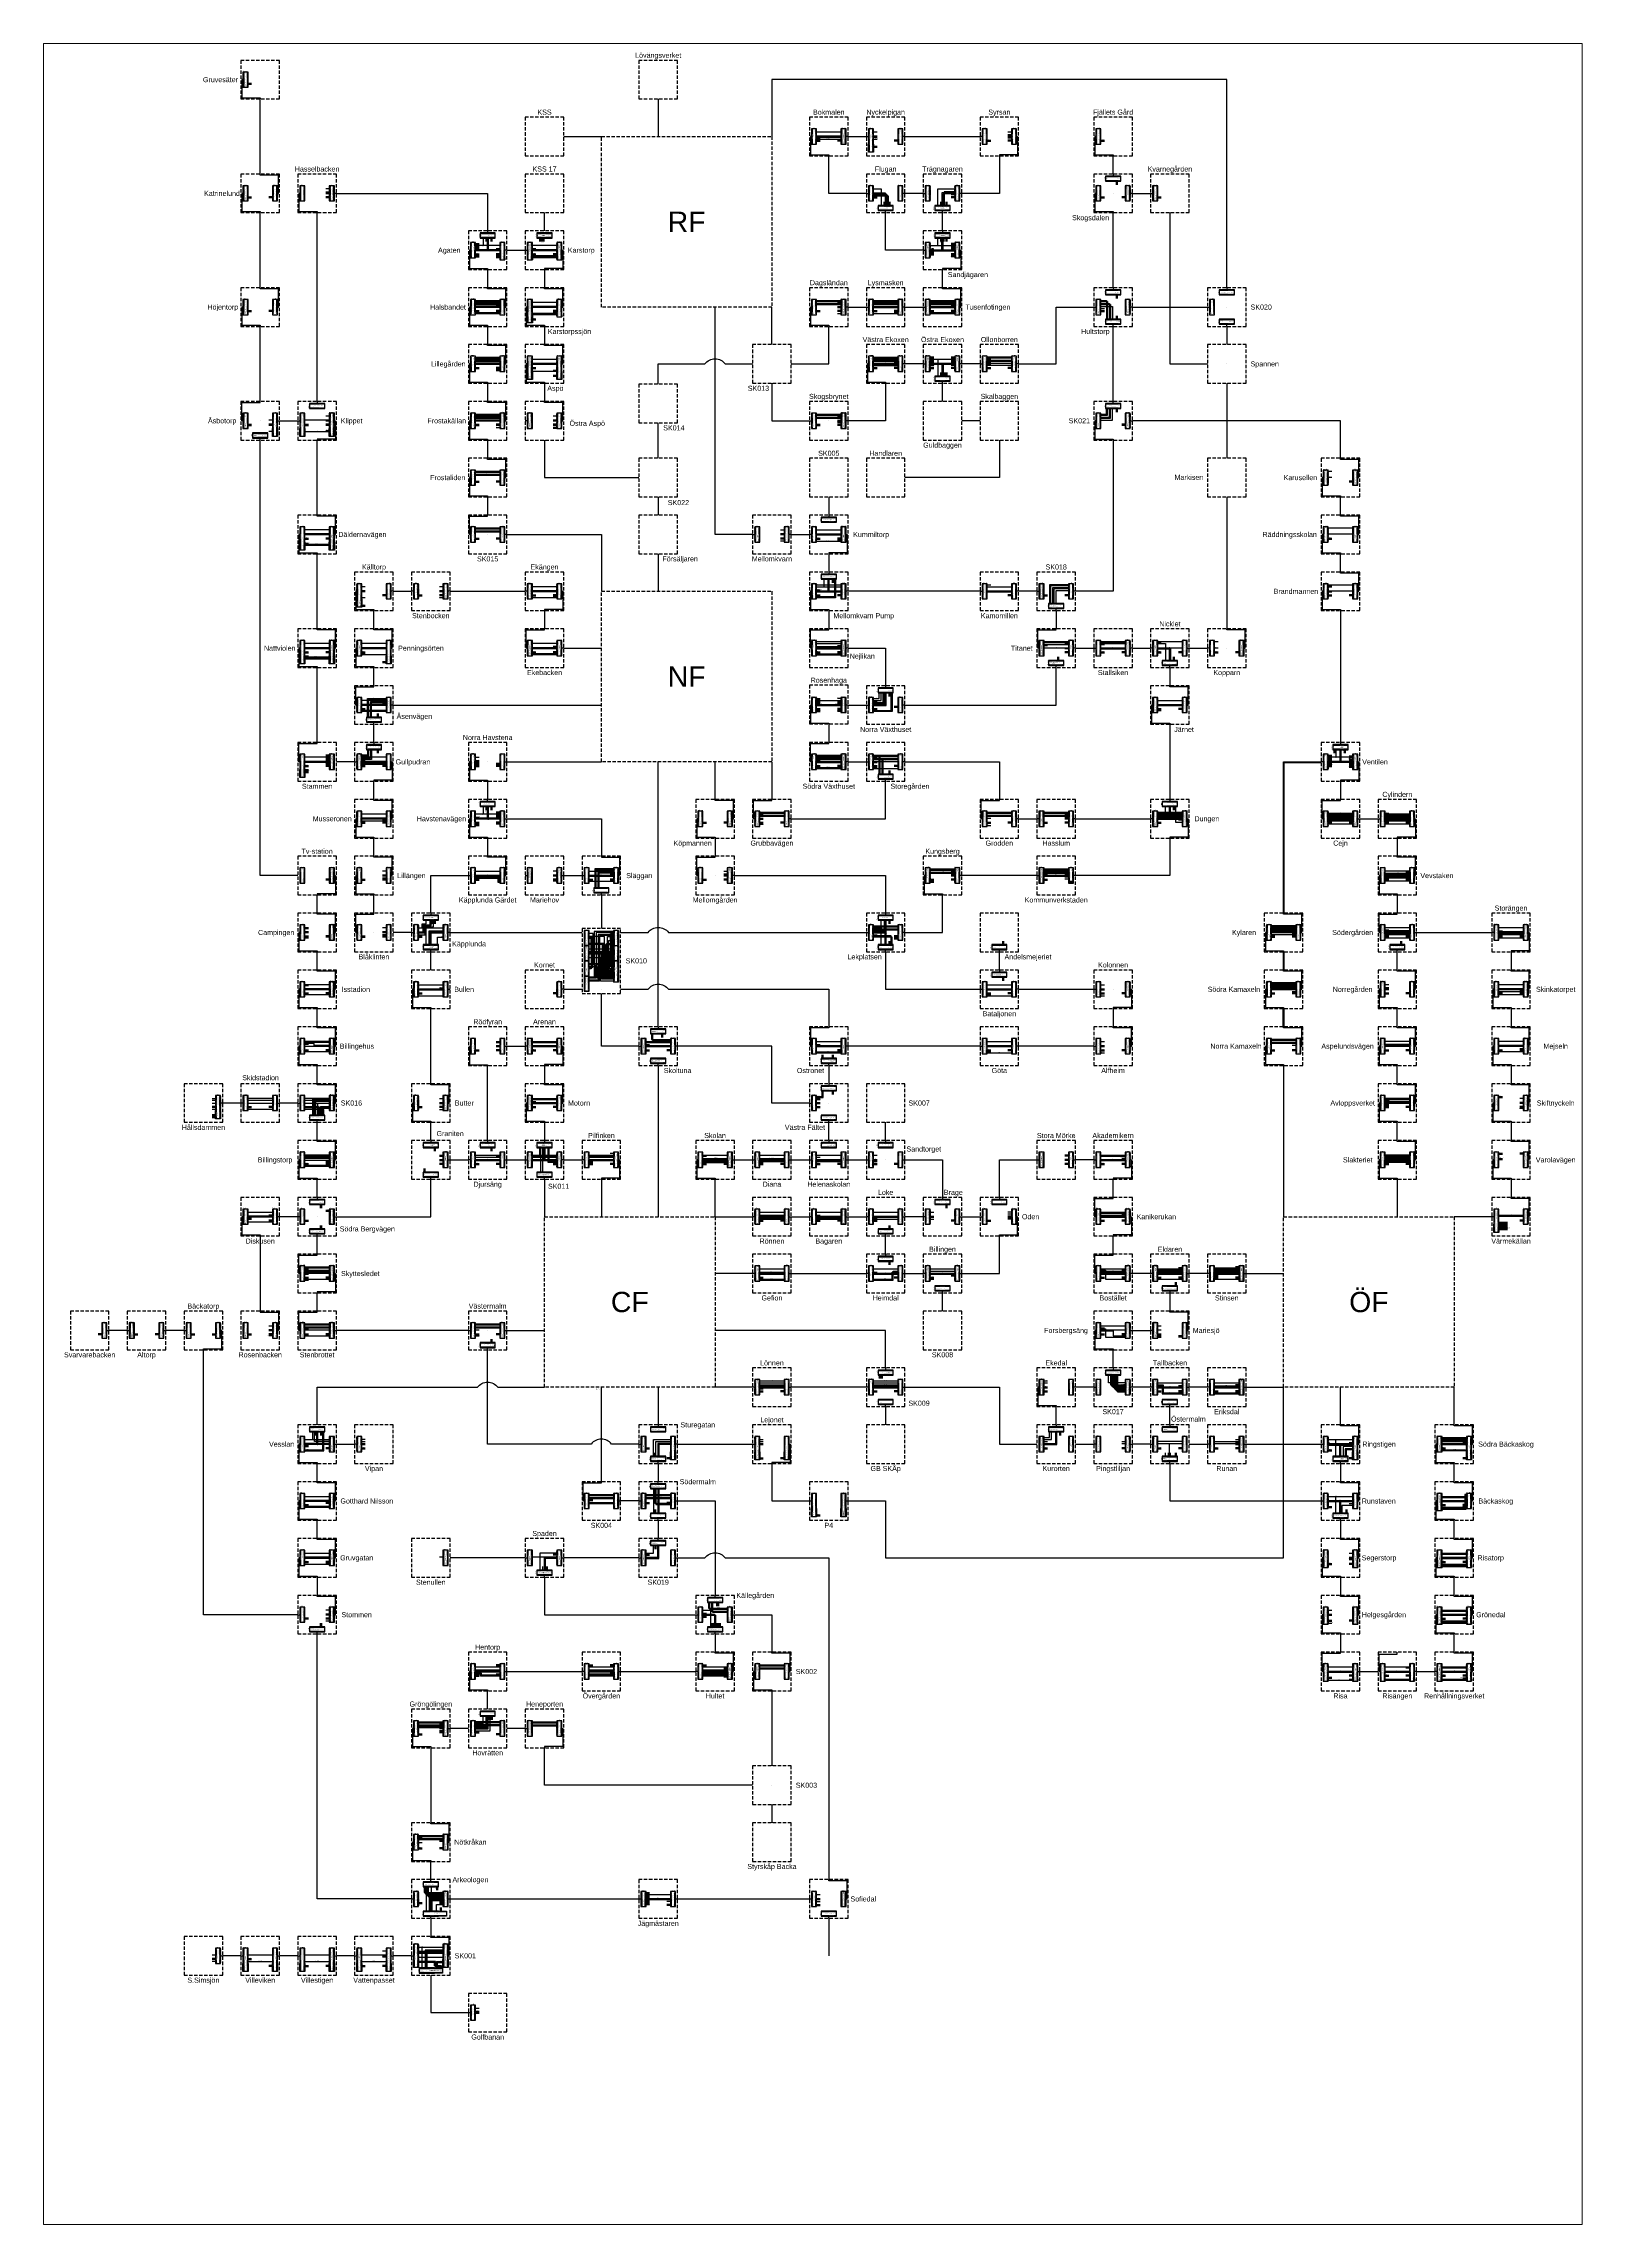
# Paper-space layout 'Layout1' of a CAD drawing. Header units: millimetres. Extents: x 0 to 834, y 0 to 1181.
# The model-space entities are those that its viewports show. They can reach past a viewport. Long polylines and large blocks are cut down to what shows.
import ezdxf
from ezdxf.enums import TextEntityAlignment as Align

# ---------------------------------------------------------------- set-up
doc = ezdxf.new("R2010")
doc.units = ezdxf.units.MM
doc.header["$MEASUREMENT"] = 0
doc.linetypes.add('DASHEDX2', pattern=[1.5, 1, -0.5])
for name, color, linetype in [('FEL', 1, 'Continuous'), ('FELSIGNAL KABEL', 1, 'Continuous'), ('Infotext', 7, 'Continuous'), ('kryss', 1, 'Continuous'), ('Linje', 7, 'Continuous'), ('MINUS', 7, 'Continuous'), ('Ovrigt', 7, 'Continuous'), ('Plint', 7, 'Continuous'), ('PLUS', 7, 'Continuous'), ('RTU KABEL', 5, 'Continuous'), ('RTU+', 7, 'Continuous'), ('RTU211', 5, 'Continuous'), ('SENEA', 3, 'Continuous'), ('Station', 7, 'DASHEDX2')]:
    doc.layers.add(name, color=color, linetype=linetype)
doc.styles.add('plintnummer', font='iso.shx')
doc.styles.get("Standard").update_dxf_attribs({"font": 'arial.ttf'})

# ---------------------------------------------------------------- blocks, each defined once
blk = doc.blocks.new('stn4')
blk.add_lwpolyline([(-19, -19), (19, -19), (19, 19), (-19, 19)], close=True)
blk.add_attdef('STATIONSNAMN', text='', height=5).set_placement((0, -24), align=Align.MIDDLE_CENTER)
blk = doc.blocks.new('fstn')
blk.add_lwpolyline([(0, 168), (168, 168), (168, 0), (0, 0)], close=True)
blk.add_attdef('FÖRDELNINGSSTATION', text='', height=20).set_placement((84, 84), align=Align.MIDDLE_CENTER)
blk = doc.blocks.new('*U13')
for p, q in [((5, 15), (0, 15)), ((0, 15), (0, 0)), ((5, 0), (5, 15))]:
    blk.add_line(p, q)
blk.add_lwpolyline([(5, 0), (5, -8), (0, -8), (0, 0)])
for centre in [(0.5, 14), (0.5, 13), (0.5, 12), (0.5, 11), (0.5, 10), (0.5, 9), (0.5, 8), (0.5, 7), (0.5, 6), (0.5, 5), (0.5, 4), (0.5, 3), (0.5, 2), (0.5, 1), (0.5, 0), (4.5, 14), (4.5, 13), (4.5, 12), (4.5, 11), (4.5, 10), (4.5, 9), (4.5, 8), (4.5, 7), (4.5, 6), (4.5, 5), (4.5, 4), (4.5, 3), (4.5, 2), (4.5, 1), (4.5, 0), (0.5, -1), (0.5, -2), (0.5, -3), (0.5, -4), (0.5, -5), (0.5, -6), (0.5, -7), (4.5, -1), (4.5, -2), (4.5, -3), (4.5, -4), (4.5, -5), (4.5, -6), (4.5, -7)]:
    blk.add_circle(centre, 0.3)
at = {"lineweight": 5, "char_height": 0.4, "attachment_point": 5, "style": 'plintnummer'}
for s, insert in [('101', (2.5, 14)), ('102', (2.5, 13)), ('103', (2.5, 12)), ('104', (2.5, 11)), ('105', (2.5, 10)), ('106', (2.5, 9)), ('107', (2.5, 8)), ('108', (2.5, 7)), ('109', (2.5, 6)), ('110', (2.5, 5)), ('111', (2.5, 4)), ('112', (2.5, 3)), ('113', (2.5, 2)), ('114', (2.5, 1)), ('115', (2.5, 0)), ('115', (2.5, -1)), ('117', (2.5, -2)), ('118', (2.5, -3)), ('119', (2.5, -4)), ('120', (2.5, -5)), ('121', (2.5, -6)), ('122', (2.5, -7))]:
    blk.add_mtext_dynamic_manual_height_columns(s, width=1.408, gutter_width=1, heights=[0], dxfattribs=dict(at, insert=insert))
for tag, height, p in [('KABELNUMMER', 0.3, (2.5, 15.4)), ('TILL', 0.5, (2.5, 16))]:
    blk.add_attdef(tag, text='', height=height).set_placement(p, align=Align.MIDDLE_CENTER)
blk = doc.blocks.new('*U5')
for p, q in [((5, 15), (0, 15)), ((0, 15), (0, 0)), ((0, 0), (5, 0)), ((5, 0), (5, 15))]:
    blk.add_line(p, q)
for centre in [(0.5, 14), (0.5, 13), (0.5, 12), (0.5, 11), (0.5, 10), (0.5, 9), (0.5, 8), (0.5, 7), (0.5, 6), (0.5, 5), (0.5, 4), (0.5, 3), (0.5, 2), (0.5, 1), (4.5, 14), (4.5, 13), (4.5, 12), (4.5, 11), (4.5, 10), (4.5, 9), (4.5, 8), (4.5, 7), (4.5, 6), (4.5, 5), (4.5, 4), (4.5, 3), (4.5, 2), (4.5, 1)]:
    blk.add_circle(centre, 0.3)
at = {"lineweight": 5, "char_height": 0.4, "attachment_point": 5, "style": 'plintnummer'}
for s, insert in [('204', (2.5, 11)), ('205', (2.5, 10)), ('206', (2.5, 9)), ('208', (2.5, 7)), ('209', (2.5, 6)), ('201', (2.5, 14)), ('202', (2.5, 13)), ('203', (2.5, 12)), ('207', (2.5, 8)), ('210', (2.5, 5)), ('211', (2.5, 4)), ('212', (2.5, 3)), ('213', (2.5, 2)), ('214', (2.5, 1))]:
    blk.add_mtext_dynamic_manual_height_columns(s, width=1.408, gutter_width=1, heights=[0], dxfattribs=dict(at, insert=insert))
for tag, height, p in [('KABELNUMMER', 0.3, (2.5, 15.4)), ('TILL', 0.5, (2.5, 16))]:
    blk.add_attdef(tag, text='', height=height).set_placement(p, align=Align.MIDDLE_CENTER)
blk = doc.blocks.new('*U6')
for p, q in [((5, 15), (0, 15)), ((0, 15), (0, 0)), ((5, 0), (5, 15)), ((0, -2), (5, -2))]:
    blk.add_line(p, q)
for points in [[(0, 0), (0, -2)], [(5, 0), (5, -2)]]:
    blk.add_lwpolyline(points)
for centre in [(0.5, 14), (0.5, 13), (0.5, 12), (0.5, 11), (0.5, 10), (0.5, 9), (0.5, 8), (0.5, 7), (0.5, 6), (0.5, 5), (0.5, 4), (0.5, 3), (0.5, 2), (0.5, 1), (0.5, 0), (4.5, 14), (4.5, 13), (4.5, 12), (4.5, 11), (4.5, 10), (4.5, 9), (4.5, 8), (4.5, 7), (4.5, 6), (4.5, 5), (4.5, 4), (4.5, 3), (4.5, 2), (4.5, 1), (4.5, 0), (0.5, -1), (4.5, -1)]:
    blk.add_circle(centre, 0.3)
at = {"lineweight": 5, "char_height": 0.4, "attachment_point": 5, "style": 'plintnummer'}
for s, insert in [('101', (2.5, 14)), ('102', (2.5, 13)), ('103', (2.5, 12)), ('104', (2.5, 11)), ('105', (2.5, 10)), ('106', (2.5, 9)), ('107', (2.5, 8)), ('108', (2.5, 7)), ('109', (2.5, 6)), ('110', (2.5, 5)), ('111', (2.5, 4)), ('112', (2.5, 3)), ('113', (2.5, 2)), ('114', (2.5, 1)), ('115', (2.5, 0)), ('116', (2.5, -1))]:
    blk.add_mtext_dynamic_manual_height_columns(s, width=1.408, gutter_width=1, heights=[0], dxfattribs=dict(at, insert=insert))
for tag, height, p in [('KABELNUMMER', 0.3, (2.5, 15.4)), ('TILL', 0.5, (2.5, 16))]:
    blk.add_attdef(tag, text='', height=height).set_placement(p, align=Align.MIDDLE_CENTER)
blk = doc.blocks.new('*U7')
for p, q in [((5, 15), (0, 15)), ((0, 15), (0, 0)), ((5, 0), (5, 15)), ((0, -2), (5, -2))]:
    blk.add_line(p, q)
for points in [[(0, 0), (0, -2)], [(5, 0), (5, -2)]]:
    blk.add_lwpolyline(points)
for centre in [(0.5, 14), (0.5, 13), (0.5, 12), (0.5, 11), (0.5, 10), (0.5, 9), (0.5, 8), (0.5, 7), (0.5, 6), (0.5, 5), (0.5, 4), (0.5, 3), (0.5, 2), (0.5, 1), (0.5, 0), (4.5, 14), (4.5, 13), (4.5, 12), (4.5, 11), (4.5, 10), (4.5, 9), (4.5, 8), (4.5, 7), (4.5, 6), (4.5, 5), (4.5, 4), (4.5, 3), (4.5, 2), (4.5, 1), (4.5, 0), (0.5, -1), (4.5, -1)]:
    blk.add_circle(centre, 0.3)
at = {"lineweight": 5, "char_height": 0.4, "attachment_point": 5, "style": 'plintnummer'}
for s, insert in [('204', (2.5, 11)), ('205', (2.5, 10)), ('206', (2.5, 9)), ('208', (2.5, 7)), ('209', (2.5, 6)), ('201', (2.5, 14)), ('202', (2.5, 13)), ('203', (2.5, 12)), ('207', (2.5, 8)), ('210', (2.5, 5)), ('211', (2.5, 4)), ('212', (2.5, 3)), ('213', (2.5, 2)), ('214', (2.5, 1)), ('215', (2.5, 0)), ('216', (2.5, -1))]:
    blk.add_mtext_dynamic_manual_height_columns(s, width=1.408, gutter_width=1, heights=[0], dxfattribs=dict(at, insert=insert))
for tag, height, p in [('KABELNUMMER', 0.3, (2.5, 15.4)), ('TILL', 0.5, (2.5, 16))]:
    blk.add_attdef(tag, text='', height=height).set_placement(p, align=Align.MIDDLE_CENTER)
blk = doc.blocks.new('*U8')
for p, q in [((5, 15), (0, 15)), ((0, 15), (0, 0)), ((0, 0), (5, 0)), ((5, 0), (5, 15))]:
    blk.add_line(p, q)
for centre in [(0.5, 14), (0.5, 13), (0.5, 12), (0.5, 11), (0.5, 10), (0.5, 9), (0.5, 8), (0.5, 7), (0.5, 6), (0.5, 5), (0.5, 4), (0.5, 3), (0.5, 2), (0.5, 1), (4.5, 14), (4.5, 13), (4.5, 12), (4.5, 11), (4.5, 10), (4.5, 9), (4.5, 8), (4.5, 7), (4.5, 6), (4.5, 5), (4.5, 4), (4.5, 3), (4.5, 2), (4.5, 1)]:
    blk.add_circle(centre, 0.3)
at = {"lineweight": 5, "char_height": 0.4, "attachment_point": 5, "style": 'plintnummer'}
for s, insert in [('303', (2.5, 12)), ('304', (2.5, 11)), ('305', (2.5, 10)), ('306', (2.5, 9)), ('308', (2.5, 7)), ('309', (2.5, 6)), ('301', (2.5, 14)), ('302', (2.5, 13)), ('307', (2.5, 8)), ('310', (2.5, 5)), ('311', (2.5, 4)), ('312', (2.5, 3)), ('313', (2.5, 2)), ('314', (2.5, 1))]:
    blk.add_mtext_dynamic_manual_height_columns(s, width=1.408, gutter_width=1, heights=[0], dxfattribs=dict(at, insert=insert))
for tag, height, p in [('KABELNUMMER', 0.3, (2.5, 15.4)), ('TILL', 0.5, (2.5, 16))]:
    blk.add_attdef(tag, text='', height=height).set_placement(p, align=Align.MIDDLE_CENTER)
blk = doc.blocks.new('*U4')
for p, q in [((5, 15), (0, 15)), ((0, 15), (0, 0)), ((0, 0), (5, 0)), ((5, 0), (5, 15))]:
    blk.add_line(p, q)
for centre in [(0.5, 14), (0.5, 13), (0.5, 12), (0.5, 11), (0.5, 10), (0.5, 9), (0.5, 8), (0.5, 7), (0.5, 6), (0.5, 5), (0.5, 4), (0.5, 3), (0.5, 2), (0.5, 1), (4.5, 14), (4.5, 13), (4.5, 12), (4.5, 11), (4.5, 10), (4.5, 9), (4.5, 8), (4.5, 7), (4.5, 6), (4.5, 5), (4.5, 4), (4.5, 3), (4.5, 2), (4.5, 1)]:
    blk.add_circle(centre, 0.3)
at = {"lineweight": 5, "char_height": 0.4, "attachment_point": 5, "style": 'plintnummer'}
for s, insert in [('101', (2.5, 14)), ('102', (2.5, 13)), ('103', (2.5, 12)), ('104', (2.5, 11)), ('105', (2.5, 10)), ('106', (2.5, 9)), ('107', (2.5, 8)), ('108', (2.5, 7)), ('109', (2.5, 6)), ('110', (2.5, 5)), ('111', (2.5, 4)), ('112', (2.5, 3)), ('113', (2.5, 2)), ('114', (2.5, 1))]:
    blk.add_mtext_dynamic_manual_height_columns(s, width=1.408, gutter_width=1, heights=[0], dxfattribs=dict(at, insert=insert))
for tag, height, p in [('KABELNUMMER', 0.3, (2.5, 15.4)), ('TILL', 0.5, (2.5, 16))]:
    blk.add_attdef(tag, text='', height=height).set_placement(p, align=Align.MIDDLE_CENTER)
blk = doc.blocks.new('bygel')
h = blk.add_hatch(color=256)
h.dxf.hatch_style = 1
h.paths.add_polyline_path([(0.2, 0, 1), (-0.2, 0, 1)])
blk.add_circle((0, 0), 0.2)
blk = doc.blocks.new('*U9')
for p, q in [((5, 15), (0, 15)), ((0, 15), (0, 0)), ((0, 0), (5, 0)), ((5, 0), (5, 15))]:
    blk.add_line(p, q)
for centre in [(0.5, 14), (0.5, 13), (0.5, 12), (0.5, 11), (0.5, 10), (0.5, 9), (0.5, 8), (0.5, 7), (0.5, 6), (0.5, 5), (0.5, 4), (0.5, 3), (0.5, 2), (0.5, 1), (4.5, 14), (4.5, 13), (4.5, 12), (4.5, 11), (4.5, 10), (4.5, 9), (4.5, 8), (4.5, 7), (4.5, 6), (4.5, 5), (4.5, 4), (4.5, 3), (4.5, 2), (4.5, 1)]:
    blk.add_circle(centre, 0.3)
at = {"lineweight": 5, "char_height": 0.4, "attachment_point": 5, "style": 'plintnummer'}
for s, insert in [('402', (2.5, 13)), ('403', (2.5, 12)), ('404', (2.5, 11)), ('405', (2.5, 10)), ('406', (2.5, 9)), ('407', (2.5, 8)), ('408', (2.5, 7)), ('409', (2.5, 6)), ('401', (2.5, 14)), ('410', (2.5, 5)), ('411', (2.5, 4)), ('412', (2.5, 3)), ('413', (2.5, 2)), ('414', (2.5, 1))]:
    blk.add_mtext_dynamic_manual_height_columns(s, width=1.408, gutter_width=1, heights=[0], dxfattribs=dict(at, insert=insert))
for tag, height, p in [('KABELNUMMER', 0.3, (2.5, 15.4)), ('TILL', 0.5, (2.5, 16))]:
    blk.add_attdef(tag, text='', height=height).set_placement(p, align=Align.MIDDLE_CENTER)
blk = doc.blocks.new('*U10')
for p, q in [((5, 15), (0, 15)), ((0, 15), (0, 0)), ((5, 0), (5, 15))]:
    blk.add_line(p, q)
blk.add_lwpolyline([(5, 0), (5, -8), (0, -8), (0, 0)])
for centre in [(0.5, 14), (0.5, 13), (0.5, 12), (0.5, 11), (0.5, 10), (0.5, 9), (0.5, 8), (0.5, 7), (0.5, 6), (0.5, 5), (0.5, 4), (0.5, 3), (0.5, 2), (0.5, 1), (0.5, 0), (4.5, 14), (4.5, 13), (4.5, 12), (4.5, 11), (4.5, 10), (4.5, 9), (4.5, 8), (4.5, 7), (4.5, 6), (4.5, 5), (4.5, 4), (4.5, 3), (4.5, 2), (4.5, 1), (4.5, 0), (0.5, -1), (0.5, -2), (0.5, -3), (0.5, -4), (0.5, -5), (0.5, -6), (0.5, -7), (4.5, -1), (4.5, -2), (4.5, -3), (4.5, -4), (4.5, -5), (4.5, -6), (4.5, -7)]:
    blk.add_circle(centre, 0.3)
at = {"lineweight": 5, "char_height": 0.4, "attachment_point": 5, "style": 'plintnummer'}
for s, insert in [('303', (2.5, 12)), ('304', (2.5, 11)), ('305', (2.5, 10)), ('306', (2.5, 9)), ('308', (2.5, 7)), ('309', (2.5, 6)), ('301', (2.5, 14)), ('302', (2.5, 13)), ('307', (2.5, 8)), ('310', (2.5, 5)), ('311', (2.5, 4)), ('312', (2.5, 3)), ('313', (2.5, 2)), ('314', (2.5, 1)), ('315', (2.5, 0)), ('316', (2.5, -1)), ('317', (2.5, -2)), ('318', (2.5, -3)), ('319', (2.5, -4)), ('320', (2.5, -5)), ('321', (2.5, -6)), ('322', (2.5, -7))]:
    blk.add_mtext_dynamic_manual_height_columns(s, width=1.408, gutter_width=1, heights=[0], dxfattribs=dict(at, insert=insert))
for tag, height, p in [('KABELNUMMER', 0.3, (2.5, 15.4)), ('TILL', 0.5, (2.5, 16))]:
    blk.add_attdef(tag, text='', height=height).set_placement(p, align=Align.MIDDLE_CENTER)
blk = doc.blocks.new('*U11')
for p, q in [((5, 15), (0, 15)), ((0, 15), (0, 0)), ((5, 0), (5, 15))]:
    blk.add_line(p, q)
blk.add_lwpolyline([(5, 0), (5, -8), (0, -8), (0, 0)])
for centre in [(0.5, 14), (0.5, 13), (0.5, 12), (0.5, 11), (0.5, 10), (0.5, 9), (0.5, 8), (0.5, 7), (0.5, 6), (0.5, 5), (0.5, 4), (0.5, 3), (0.5, 2), (0.5, 1), (0.5, 0), (4.5, 14), (4.5, 13), (4.5, 12), (4.5, 11), (4.5, 10), (4.5, 9), (4.5, 8), (4.5, 7), (4.5, 6), (4.5, 5), (4.5, 4), (4.5, 3), (4.5, 2), (4.5, 1), (4.5, 0), (0.5, -1), (0.5, -2), (0.5, -3), (0.5, -4), (0.5, -5), (0.5, -6), (0.5, -7), (4.5, -1), (4.5, -2), (4.5, -3), (4.5, -4), (4.5, -5), (4.5, -6), (4.5, -7)]:
    blk.add_circle(centre, 0.3)
at = {"lineweight": 5, "char_height": 0.4, "attachment_point": 5, "style": 'plintnummer'}
for s, insert in [('402', (2.5, 13)), ('403', (2.5, 12)), ('404', (2.5, 11)), ('405', (2.5, 10)), ('406', (2.5, 9)), ('407', (2.5, 8)), ('408', (2.5, 7)), ('409', (2.5, 6)), ('401', (2.5, 14)), ('410', (2.5, 5)), ('411', (2.5, 4)), ('412', (2.5, 3)), ('413', (2.5, 2)), ('414', (2.5, 1)), ('415', (2.5, 0)), ('420', (2.5, -5)), ('422', (2.5, -7)), ('416', (2.5, -1)), ('417', (2.5, -2)), ('418', (2.5, -3)), ('419', (2.5, -4)), ('421', (2.5, -6))]:
    blk.add_mtext_dynamic_manual_height_columns(s, width=1.408, gutter_width=1, heights=[0], dxfattribs=dict(at, insert=insert))
for tag, height, p in [('KABELNUMMER', 0.3, (2.5, 15.4)), ('TILL', 0.5, (2.5, 16))]:
    blk.add_attdef(tag, text='', height=height).set_placement(p, align=Align.MIDDLE_CENTER)
blk = doc.blocks.new('*U12')
for p, q in [((5, 15), (0, 15)), ((0, 15), (0, 0)), ((5, 0), (5, 15))]:
    blk.add_line(p, q)
blk.add_lwpolyline([(5, 0), (5, -8), (0, -8), (0, 0)])
for centre in [(0.5, 14), (0.5, 13), (0.5, 12), (0.5, 11), (0.5, 10), (0.5, 9), (0.5, 8), (0.5, 7), (0.5, 6), (0.5, 5), (0.5, 4), (0.5, 3), (0.5, 2), (0.5, 1), (0.5, 0), (4.5, 14), (4.5, 13), (4.5, 12), (4.5, 11), (4.5, 10), (4.5, 9), (4.5, 8), (4.5, 7), (4.5, 6), (4.5, 5), (4.5, 4), (4.5, 3), (4.5, 2), (4.5, 1), (4.5, 0), (0.5, -1), (0.5, -2), (0.5, -3), (0.5, -4), (0.5, -5), (0.5, -6), (0.5, -7), (4.5, -1), (4.5, -2), (4.5, -3), (4.5, -4), (4.5, -5), (4.5, -6), (4.5, -7)]:
    blk.add_circle(centre, 0.3)
at = {"lineweight": 5, "char_height": 0.4, "attachment_point": 5, "style": 'plintnummer'}
for s, insert in [('204', (2.5, 11)), ('205', (2.5, 10)), ('206', (2.5, 9)), ('208', (2.5, 7)), ('209', (2.5, 6)), ('201', (2.5, 14)), ('202', (2.5, 13)), ('203', (2.5, 12)), ('207', (2.5, 8)), ('210', (2.5, 5)), ('211', (2.5, 4)), ('212', (2.5, 3)), ('213', (2.5, 2)), ('214', (2.5, 1)), ('215', (2.5, 0)), ('216', (2.5, -1)), ('217', (2.5, -2)), ('218', (2.5, -3)), ('219', (2.5, -4)), ('220', (2.5, -5)), ('221', (2.5, -6)), ('222', (2.5, -7))]:
    blk.add_mtext_dynamic_manual_height_columns(s, width=1.408, gutter_width=1, heights=[0], dxfattribs=dict(at, insert=insert))
for tag, height, p in [('KABELNUMMER', 0.3, (2.5, 15.4)), ('TILL', 0.5, (2.5, 16))]:
    blk.add_attdef(tag, text='', height=height).set_placement(p, align=Align.MIDDLE_CENTER)
blk = doc.blocks.new('*U14')
for p, q in [((5, 15), (0, 15)), ((0, 15), (0, 0)), ((0, 0), (5, 0)), ((5, 0), (5, 15))]:
    blk.add_line(p, q)
for centre in [(0.5, 14), (0.5, 13), (0.5, 12), (0.5, 11), (0.5, 10), (0.5, 9), (0.5, 8), (0.5, 7), (0.5, 6), (0.5, 5), (0.5, 4), (0.5, 3), (0.5, 2), (0.5, 1), (4.5, 14), (4.5, 13), (4.5, 12), (4.5, 11), (4.5, 10), (4.5, 9), (4.5, 8), (4.5, 7), (4.5, 6), (4.5, 5), (4.5, 4), (4.5, 3), (4.5, 2), (4.5, 1)]:
    blk.add_circle(centre, 0.3)
at = {"lineweight": 5, "char_height": 0.4, "attachment_point": 5, "style": 'plintnummer'}
for s, insert in [('101', (2.5, 14)), ('102', (2.5, 13)), ('103', (2.5, 12)), ('104', (2.5, 11)), ('105', (2.5, 10)), ('106', (2.5, 9)), ('107', (2.5, 8)), ('108', (2.5, 7)), ('109', (2.5, 6)), ('110', (2.5, 5)), ('111', (2.5, 4)), ('112', (2.5, 3)), ('113', (2.5, 2)), ('114', (2.5, 1))]:
    blk.add_mtext_dynamic_manual_height_columns(s, width=1.408, gutter_width=1, heights=[0], dxfattribs=dict(at, insert=insert))
for tag, height, p in [('KABELNUMMER', 0.3, (2.5, 15.4)), ('TILL', 0.5, (2.5, 16))]:
    blk.add_attdef(tag, text='', height=height).set_placement(p, align=Align.MIDDLE_CENTER)
blk = doc.blocks.new('kryss')
for points in [[(-0.4, -0.4), (0.4, 0.4)], [(0.4, -0.4), (-0.4, 0.4)]]:
    blk.add_lwpolyline(points)
blk = doc.blocks.new('plint')
for p, q in [((5, 15), (0, 15)), ((0, 15), (0, 0)), ((0, 0), (5, 0)), ((5, 0), (5, 15))]:
    blk.add_line(p, q)
for centre in [(0.5, 14), (0.5, 13), (0.5, 12), (0.5, 11), (0.5, 10), (0.5, 9), (0.5, 8), (0.5, 7), (0.5, 6), (0.5, 5), (0.5, 4), (0.5, 3), (0.5, 2), (0.5, 1), (4.5, 14), (4.5, 13), (4.5, 12), (4.5, 11), (4.5, 10), (4.5, 9), (4.5, 8), (4.5, 7), (4.5, 6), (4.5, 5), (4.5, 4), (4.5, 3), (4.5, 2), (4.5, 1)]:
    blk.add_circle(centre, 0.3)
at = {"lineweight": 5, "char_height": 0.4, "attachment_point": 5, "style": 'plintnummer'}
for s, insert in [('101', (2.5, 14)), ('102', (2.5, 13)), ('103', (2.5, 12)), ('104', (2.5, 11)), ('105', (2.5, 10)), ('106', (2.5, 9)), ('107', (2.5, 8)), ('108', (2.5, 7)), ('109', (2.5, 6)), ('110', (2.5, 5)), ('111', (2.5, 4)), ('112', (2.5, 3)), ('113', (2.5, 2)), ('114', (2.5, 1))]:
    blk.add_mtext_dynamic_manual_height_columns(s, width=1.408, gutter_width=1, heights=[0], dxfattribs=dict(at, insert=insert))
for tag, height, p in [('KABELNUMMER', 0.3, (2.5, 15.4)), ('TILL', 0.5, (2.5, 16))]:
    blk.add_attdef(tag, text='', height=height).set_placement(p, align=Align.MIDDLE_CENTER)

msp = doc.modelspace()

# ---------------------------------------------------------------- linework, layer by layer
for p, q in [((-1577.7, 260), (-1582.7, 260)), ((-1582.7, 260), (-1582.7, 245)), ((-1577.7, 245), (-1577.7, 260)), ((-1548.7, 260), (-1553.7, 260)), ((-1553.7, 260), (-1553.7, 245)), ((-1548.7, 245), (-1548.7, 260)), ((-1548.7, 245), (-1548.7, 260)), ((-1582.7, 245), (-1577.7, 245)), ((-1577.7, 245), (-1582.7, 245)), ((-1582.7, 245), (-1582.7, 230)), ((-1577.7, 230), (-1577.7, 245)), ((-1553.7, 245), (-1548.7, 245)), ((-1553.7, 245), (-1553.7, 230)), ((-1548.7, 230), (-1548.7, 245)), ((-1582.7, 230), (-1577.7, 230)), ((-1577.7, 230), (-1582.7, 230)), ((-1582.7, 230), (-1582.7, 215)), ((-1582.7, 215), (-1577.7, 215)), ((-1577.7, 215), (-1582.7, 215)), ((-1582.7, 215), (-1582.7, 200)), ((-1577.7, 215), (-1577.7, 230)), ((-1577.7, 200), (-1577.7, 215)), ((-1553.7, 230), (-1548.7, 230)), ((-1548.7, 230), (-1553.7, 230)), ((-1553.7, 230), (-1553.7, 209)), ((-1548.7, 209), (-1548.7, 230)), ((-1582.7, 200), (-1577.7, 200)), ((-1548.7, 209), (-1553.7, 209))]:
    msp.add_line(p, q)
for centre in [(-1582.2, 259), (-1582.2, 258), (-1578.2, 259), (-1578.2, 258), (-1553.2, 259), (-1553.2, 258), (-1549.2, 259), (-1549.2, 258), (-1582.2, 257), (-1582.2, 256), (-1582.2, 255), (-1582.2, 254), (-1582.2, 253), (-1582.2, 252), (-1582.2, 251), (-1582.2, 250), (-1582.2, 249), (-1582.2, 248), (-1582.2, 247), (-1582.2, 246), (-1582.2, 244), (-1582.2, 243), (-1582.2, 242), (-1582.2, 241), (-1582.2, 240), (-1582.2, 239), (-1582.2, 238), (-1582.2, 237), (-1582.2, 236), (-1578.2, 257), (-1578.2, 256), (-1578.2, 255), (-1578.2, 254), (-1578.2, 253), (-1578.2, 252), (-1578.2, 251), (-1578.2, 250), (-1578.2, 249), (-1578.2, 248), (-1578.2, 247), (-1578.2, 246), (-1578.2, 244), (-1578.2, 243), (-1578.2, 242), (-1578.2, 241), (-1578.2, 240), (-1578.2, 239), (-1578.2, 238), (-1578.2, 237), (-1578.2, 236), (-1553.2, 257), (-1553.2, 256), (-1553.2, 255), (-1553.2, 254), (-1553.2, 253), (-1553.2, 252), (-1553.2, 251), (-1553.2, 250), (-1553.2, 249), (-1553.2, 248), (-1553.2, 247), (-1553.2, 246), (-1553.2, 244), (-1553.2, 243), (-1553.2, 242), (-1553.2, 241), (-1553.2, 240), (-1553.2, 239), (-1553.2, 238), (-1553.2, 237), (-1553.2, 236), (-1549.2, 257), (-1549.2, 256), (-1549.2, 255), (-1549.2, 254), (-1549.2, 253), (-1549.2, 252), (-1549.2, 251), (-1549.2, 250), (-1549.2, 249), (-1549.2, 248), (-1549.2, 247), (-1549.2, 246), (-1549.2, 244), (-1549.2, 243), (-1549.2, 242), (-1549.2, 241), (-1549.2, 240), (-1549.2, 239), (-1549.2, 238), (-1549.2, 237), (-1549.2, 236), (-1582.2, 235), (-1582.2, 234), (-1582.2, 233), (-1582.2, 232), (-1582.2, 231), (-1582.2, 229), (-1582.2, 228), (-1582.2, 227), (-1582.2, 226), (-1582.2, 225), (-1582.2, 224), (-1582.2, 223), (-1582.2, 222), (-1582.2, 221), (-1582.2, 220), (-1582.2, 219), (-1582.2, 218), (-1582.2, 217), (-1582.2, 216), (-1578.2, 235), (-1578.2, 234), (-1578.2, 233), (-1578.2, 232), (-1578.2, 231), (-1578.2, 229), (-1578.2, 228), (-1578.2, 227), (-1578.2, 226), (-1578.2, 225), (-1578.2, 224), (-1578.2, 223), (-1578.2, 222), (-1578.2, 221), (-1578.2, 220), (-1578.2, 219), (-1578.2, 218), (-1578.2, 217), (-1578.2, 216), (-1553.2, 235), (-1553.2, 234), (-1553.2, 233), (-1553.2, 232), (-1553.2, 231), (-1553.2, 229), (-1553.2, 228), (-1553.2, 227), (-1553.2, 226), (-1553.2, 225), (-1553.2, 224), (-1553.2, 223), (-1553.2, 222), (-1553.2, 221), (-1553.2, 220), (-1553.2, 219), (-1553.2, 218), (-1553.2, 217), (-1553.2, 216), (-1553.2, 215), (-1549.2, 235), (-1549.2, 234), (-1549.2, 233), (-1549.2, 232), (-1549.2, 231), (-1549.2, 229), (-1549.2, 228), (-1549.2, 227), (-1549.2, 226), (-1549.2, 225), (-1549.2, 224), (-1549.2, 223), (-1549.2, 222), (-1549.2, 221), (-1549.2, 220), (-1549.2, 219), (-1549.2, 218), (-1549.2, 217), (-1549.2, 216), (-1549.2, 215), (-1582.2, 214), (-1582.2, 213), (-1582.2, 212), (-1582.2, 211), (-1582.2, 210), (-1582.2, 209), (-1582.2, 208), (-1582.2, 207), (-1582.2, 206), (-1582.2, 205), (-1582.2, 204), (-1582.2, 203), (-1582.2, 202), (-1582.2, 201), (-1578.2, 214), (-1578.2, 213), (-1578.2, 212), (-1578.2, 211), (-1578.2, 210), (-1578.2, 209), (-1578.2, 208), (-1578.2, 207), (-1578.2, 206), (-1578.2, 205), (-1578.2, 204), (-1578.2, 203), (-1578.2, 202), (-1578.2, 201), (-1553.2, 214), (-1553.2, 213), (-1553.2, 212), (-1553.2, 211), (-1553.2, 210), (-1549.2, 214), (-1549.2, 213), (-1549.2, 212), (-1549.2, 211), (-1549.2, 210)]:
    msp.add_circle(centre, 0.3)
at = {"layer": 'FEL'}
for points in [[(-1354.2, 1040.5), (-1350.2, 1040.5)], [(-1354.2, 1039.5), (-1329.2, 1039.5)], [(-1298.2, 1039.5), (-1294.2, 1039.5)], [(-1161.2, 1043.5), (-1165.2, 1043.5)], [(-1837.2, 987.5), (-1833.2, 987.5)], [(-1298.2, 984.5), (-1284.2, 984.5), (-1284.2, 973.5)], [(-1298.2, 983.5), (-1283.2, 983.5), (-1283.2, 973.5)], [(-1287.2, 973.5), (-1287.2, 977.5)], [(-1231.2, 973.5), (-1231.2, 977.5)], [(-1217.2, 987.5), (-1228.2, 987.5), (-1228.2, 973.5)], [(-1690.2, 931.5), (-1686.2, 931.5)], [(-1690.2, 924.5), (-1686.2, 924.5)], [(-1679.2, 938.5), (-1679.2, 942.5)], [(-1665.2, 931.5), (-1669.2, 931.5)], [(-1665.2, 924.5), (-1669.2, 924.5)], [(-1630.2, 931.5), (-1634.2, 931.5)], [(-1609.2, 924.5), (-1634.2, 924.5)], [(-1242.2, 931.5), (-1238.2, 931.5)], [(-1242.2, 928.5), (-1238.2, 928.5)], [(-1242.2, 927.5), (-1238.2, 927.5)], [(-1231.2, 938.5), (-1231.2, 942.5)], [(-1228.2, 938.5), (-1228.2, 942.5)], [(-1217.2, 931.5), (-1221.2, 931.5)], [(-1217.2, 924.5), (-1221.2, 924.5)], [(-1690.2, 923.5), (-1686.2, 923.5)], [(-1665.2, 923.5), (-1669.2, 923.5)], [(-1665.2, 922.5), (-1669.2, 922.5)], [(-1609.2, 923.5), (-1634.2, 923.5)], [(-1609.2, 922.5), (-1634.2, 922.5)], [(-1217.2, 923.5), (-1221.2, 923.5)], [(-1690.2, 868.5), (-1665.2, 868.5)], [(-1690.2, 867.5), (-1665.2, 867.5)], [(-1669.2, 875.5), (-1665.2, 875.5)], [(-1609.2, 867.5), (-1634.2, 867.5)], [(-1609.2, 866.5), (-1634.2, 866.5)], [(-1609.2, 868.5), (-1613.2, 868.5)], [(-1333.2, 867.5), (-1329.2, 867.5)], [(-1298.2, 867.5), (-1273.2, 867.5)], [(-1277.2, 868.5), (-1273.2, 868.5)], [(-1242.2, 868.5), (-1217.2, 868.5)], [(-1242.2, 867.5), (-1217.2, 867.5)], [(-1221.2, 875.5), (-1217.2, 875.5)], [(-1074.2, 880.5), (-1068.2, 880.5), (-1068.2, 861.5)], [(-1074.2, 879.5), (-1067.2, 879.5), (-1067.2, 861.5)], [(-1074.2, 877.5), (-1065.2, 877.5), (-1065.2, 861.5)], [(-1074.2, 876.5), (-1064.2, 876.5), (-1064.2, 861.5)], [(-1074.2, 872.5), (-1070.2, 872.5)], [(-1298.2, 816.5), (-1273.2, 816.5)], [(-1277.2, 819.5), (-1273.2, 819.5)], [(-1242.2, 819.5), (-1238.2, 819.5)], [(-1242.2, 816.5), (-1238.2, 816.5)], [(-1217.2, 824.5), (-1221.2, 824.5)], [(-1217.2, 823.5), (-1221.2, 823.5)], [(-1217.2, 821.5), (-1221.2, 821.5)], [(-1217.2, 820.5), (-1221.2, 820.5)], [(-1217.2, 819.5), (-1221.2, 819.5)], [(-1217.2, 816.5), (-1221.2, 816.5)], [(-1161.2, 824.5), (-1186.2, 824.5)], [(-1161.2, 823.5), (-1186.2, 823.5)], [(-1161.2, 821.5), (-1186.2, 821.5)], [(-1161.2, 820.5), (-1186.2, 820.5)], [(-1182.2, 819.5), (-1186.2, 819.5)], [(-1161.2, 816.5), (-1186.2, 816.5)], [(-1669.2, 812.5), (-1665.2, 812.5)], [(-1669.2, 811.5), (-1665.2, 811.5)], [(-1609.2, 810.5), (-1634.2, 810.5)], [(-1609.2, 811.5), (-1613.2, 811.5)], [(-1231.2, 805.5), (-1231.2, 809.5)], [(-1228.2, 805.5), (-1228.2, 809.5)], [(-1227.2, 805.5), (-1227.2, 809.5)], [(-1074.2, 768.5), (-1068.2, 768.5), (-1068.2, 774.5)], [(-1074.2, 767.5), (-1067.2, 767.5), (-1067.2, 774.5)], [(-1074.2, 765.5), (-1065.2, 765.5), (-1065.2, 774.5)], [(-1074.2, 764.5), (-1064.2, 764.5), (-1064.2, 774.5)], [(-1837.2, 752.5), (-1833.2, 752.5)], [(-1669.2, 755.5), (-1665.2, 755.5)], [(-1609.2, 755.5), (-1613.2, 755.5)], [(-1609.2, 754.5), (-1613.2, 754.5)], [(-1333.2, 760.5), (-1329.2, 760.5)], [(-1889.2, 751.5), (-1893.2, 751.5)], [(-1858.2, 751.5), (-1833.2, 751.5)], [(-850.2, 712.5), (-846.2, 712.5)], [(-1333.2, 644.5), (-1329.2, 644.5)], [(-850.2, 656.5), (-825.2, 656.5)], [(-1858.2, 641.5), (-1854.2, 641.5)], [(-1858.2, 640.5), (-1833.2, 640.5)], [(-1858.2, 639.5), (-1833.2, 639.5)], [(-1385.2, 643.5), (-1389.2, 643.5)], [(-1354.2, 643.5), (-1329.2, 643.5)], [(-1336.2, 606.5), (-1336.2, 588.5), (-1354.2, 588.5)], [(-1335.2, 606.5), (-1335.2, 587.5), (-1354.2, 587.5)], [(-1798.2, 587.5), (-1802.2, 587.5)], [(-1721.2, 587.5), (-1725.2, 587.5)], [(-1609.2, 587.5), (-1634.2, 587.5)], [(-1609.2, 588.5), (-1613.2, 588.5)], [(-1354.2, 600.5), (-1329.2, 600.5)], [(-1354.2, 595.5), (-1350.2, 595.5)], [(-1186.2, 600.5), (-1182.2, 600.5)], [(-1105.5, 600.5), (-1124.2, 600.5), (-1124.2, 581.5)], [(-1105.5, 599.5), (-1123.2, 599.5), (-1123.2, 581.5)], [(-1105.5, 597.5), (-1121.2, 597.5), (-1121.2, 581.5)], [(-1105.5, 596.5), (-1120.2, 596.5), (-1120.2, 581.5)], [(-850.2, 600.5), (-825.2, 600.5)], [(-850.2, 599.5), (-846.2, 599.5)], [(-1609.2, 539.5), (-1613.2, 539.5)], [(-1354.2, 544.5), (-1329.2, 544.5)], [(-1354.2, 539.5), (-1329.2, 539.5)], [(-1333.2, 540.5), (-1329.2, 540.5)], [(-1130.2, 544.5), (-1105.2, 544.5)], [(-1130.2, 543.5), (-1105.2, 543.5)], [(-1130.2, 541.5), (-1105.2, 541.5)], [(-1130.2, 540.5), (-1126.2, 540.5)], [(-1074.2, 544.5), (-1049.2, 544.5)], [(-1074.2, 543.5), (-1049.2, 543.5)], [(-1074.2, 541.5), (-1070.2, 541.5)], [(-1018.2, 544.5), (-993.2, 544.5)], [(-1018.2, 543.5), (-1014.2, 543.5)], [(-962.2, 544.5), (-958.2, 544.5)], [(-1858.2, 530.5), (-1854.2, 530.5)], [(-1858.2, 529.5), (-1833.2, 529.5)], [(-1858.2, 528.5), (-1833.2, 528.5)], [(-1858.2, 527.5), (-1833.2, 527.5)], [(-1798.2, 532.5), (-1802.2, 532.5)], [(-1777.2, 531.5), (-1802.2, 531.5)], [(-1609.2, 532.5), (-1634.2, 532.5)], [(-1609.2, 531.5), (-1634.2, 531.5)], [(-1354.2, 532.5), (-1329.2, 532.5)], [(-1354.2, 531.5), (-1329.2, 531.5)], [(-1298.2, 488.5), (-1292.2, 488.5), (-1292.2, 494.5)], [(-1298.2, 484.5), (-1288.2, 484.5), (-1288.2, 494.5)], [(-1298.2, 483.5), (-1287.2, 483.5), (-1287.2, 494.5)], [(-1298.2, 476.5), (-1280.2, 476.5), (-1280.2, 494.5)], [(-1279.2, 494.5), (-1279.2, 475.5), (-1298.2, 475.5)], [(-1777.2, 476.5), (-1802.2, 476.5)], [(-1777.2, 475.5), (-1802.2, 475.5)], [(-1777.2, 483.5), (-1781.2, 483.5)], [(-1354.2, 483.5), (-1350.2, 483.5)], [(-1354.2, 476.5), (-1350.2, 476.5)], [(-1354.2, 475.5), (-1350.2, 475.5)], [(-1329.2, 488.5), (-1333.2, 488.5)], [(-1329.2, 485.5), (-1333.2, 485.5)], [(-1329.2, 484.5), (-1333.2, 484.5)], [(-1329.2, 483.5), (-1333.2, 483.5)], [(-1329.2, 476.5), (-1333.2, 476.5)], [(-1329.2, 475.5), (-1333.2, 475.5)], [(-1298.2, 485.5), (-1294.2, 485.5)], [(-1018.2, 476.5), (-1014.2, 476.5)], [(-844.2, 438.5), (-844.2, 434.5)], [(-843.2, 438.5), (-843.2, 434.5)], [(-825.2, 431.5), (-829.2, 431.5)], [(-1858.2, 418.5), (-1854.2, 418.5)], [(-1858.2, 417.5), (-1854.2, 417.5)], [(-1858.2, 416.5), (-1854.2, 416.5)], [(-1858.2, 415.5), (-1854.2, 415.5)], [(-1833.2, 427.5), (-1837.2, 427.5)], [(-1833.2, 424.5), (-1837.2, 424.5)], [(-1833.2, 423.5), (-1837.2, 423.5)], [(-1798.2, 427.5), (-1802.2, 427.5)], [(-1777.2, 424.5), (-1802.2, 424.5)], [(-1777.2, 423.5), (-1802.2, 423.5)], [(-1690.2, 427.5), (-1686.2, 427.5)], [(-1354.2, 427.5), (-1350.2, 427.5)], [(-1354.2, 420.5), (-1329.2, 420.5)], [(-1354.2, 419.5), (-1329.2, 419.5)], [(-1298.2, 420.5), (-1294.2, 420.5)], [(-1298.2, 419.5), (-1273.2, 419.5)], [(-850.2, 427.5), (-846.2, 427.5)], [(-850.2, 424.5), (-846.2, 424.5)], [(-850.2, 423.5), (-846.2, 423.5)], [(-825.2, 429.5), (-829.2, 429.5)], [(-829.2, 428.5), (-825.2, 428.5)], [(-825.2, 427.5), (-829.2, 427.5)], [(-825.2, 424.5), (-829.2, 424.5)], [(-825.2, 423.5), (-829.2, 423.5)], [(-825.2, 420.5), (-829.2, 420.5)], [(-1777.2, 367.5), (-1802.2, 367.5)], [(-1777.2, 368.5), (-1781.2, 368.5)], [(-1690.2, 371.5), (-1686.2, 371.5)], [(-1679.2, 378.5), (-1679.2, 382.5)], [(-1665.2, 371.5), (-1669.2, 371.5)], [(-1105.2, 371.5), (-1109.2, 371.5)], [(-1018.2, 371.5), (-993.2, 371.5)], [(-1000.2, 382.5), (-1000.2, 366.5), (-993.2, 366.5)], [(-993.2, 368.5), (-997.2, 368.5)], [(-850.2, 375.5), (-825.2, 375.5)], [(-825.2, 373.5), (-850.2, 373.5)], [(-850.2, 372.5), (-825.2, 372.5)], [(-825.2, 371.5), (-850.2, 371.5)], [(-825.2, 368.5), (-850.2, 368.5)], [(-825.2, 367.5), (-850.2, 367.5)], [(-794.2, 375.5), (-790.2, 375.5)], [(-769.2, 373.5), (-794.2, 373.5)], [(-794.2, 372.5), (-769.2, 372.5)], [(-769.2, 371.5), (-794.2, 371.5)], [(-769.2, 368.5), (-794.2, 368.5)], [(-769.2, 367.5), (-794.2, 367.5)], [(-1690.2, 364.5), (-1686.2, 364.5)], [(-1690.2, 363.5), (-1686.2, 363.5)], [(-1665.2, 364.5), (-1669.2, 364.5)], [(-1410.2, 364.5), (-1406.2, 364.5)], [(-1186.2, 363.5), (-1182.2, 363.5)], [(-825.2, 364.5), (-850.2, 364.5)], [(-769.2, 364.5), (-794.2, 364.5)], [(-1777.2, 311.5), (-1781.2, 311.5)], [(-1690.2, 312.5), (-1666.7, 312.5), (-1666.7, 308.5), (-1665.2, 308.5)], [(-1690.2, 311.5), (-1667.7, 311.5), (-1667.7, 307.5), (-1665.2, 307.5)], [(-1609.2, 308.5), (-1613.2, 308.5)], [(-1578.2, 308.5), (-1560.2, 308.5), (-1553.2, 308.5)], [(-1553.2, 315.5), (-1557.2, 315.5)], [(-1441.2, 315.5), (-1445.2, 315.5)], [(-1217.2, 315.5), (-1221.2, 315.5)], [(-1130.2, 315.5), (-1126.2, 315.5)], [(-1105.2, 315.5), (-1109.2, 315.5)], [(-1105.2, 312.5), (-1109.2, 312.5)], [(-1105.2, 310.5), (-1109.2, 310.5)], [(-794.2, 316.5), (-769.2, 316.5)], [(-769.2, 315.5), (-794.2, 315.5)], [(-769.2, 312.5), (-794.2, 312.5)], [(-769.2, 311.5), (-794.2, 311.5)], [(-769.2, 308.5), (-794.2, 308.5)], [(-769.2, 317.5), (-773.2, 317.5)], [(-1854.2, 261.5), (-1858.2, 261.5)], [(-1746.2, 255.5), (-1739.2, 255.5), (-1739.2, 263.5), (-1731.2, 263.5), (-1731.2, 270.5)], [(-1735.2, 245.5), (-1735.2, 259.5), (-1721.2, 259.5)], [(-1732.2, 266.5), (-1732.2, 270.5)], [(-1287.2, 270.5), (-1287.2, 259.5), (-1298.2, 259.5)], [(-881.2, 259.5), (-906.2, 259.5)], [(-794.2, 260.5), (-790.2, 260.5)], [(-769.2, 259.5), (-794.2, 259.5)], [(-682.2, 259.5), (-678.2, 259.5)], [(-1854.2, 252.5), (-1858.2, 252.5)], [(-1777.2, 255.5), (-1781.2, 255.5)], [(-1727.2, 245.5), (-1727.2, 253.5), (-1721.2, 253.5)], [(-1553.2, 217), (-1562.7, 217), (-1562.7, 254), (-1562.7, 254), (-1578.2, 254)], [(-1553.2, 216), (-1563.7, 216), (-1563.7, 247), (-1563.7, 247), (-1578.2, 247)], [(-1553.2, 215), (-1564.7, 215), (-1564.7, 246), (-1578.2, 246)], [(-1553.2, 212), (-1564.7, 212), (-1565.7, 212), (-1565.7, 239), (-1578.2, 239)], [(-1553.2, 218), (-1561.7, 218), (-1561.7, 246), (-1553.2, 246)], [(-1553.2, 219), (-1560.7, 219), (-1560.7, 247), (-1553.2, 247)], [(-1553.2, 220), (-1559.7, 220), (-1559.7, 254), (-1553.2, 254)], [(-1553.2, 221), (-1558.7, 221), (-1558.7, 250), (-1553.2, 250)], [(-1553.2, 222), (-1557.7, 222), (-1557.7, 240), (-1553.2, 240)], [(-1298.2, 255.5), (-1294.2, 255.5)], [(-1280.2, 245.5), (-1280.2, 254.5), (-1298.2, 254.5)], [(-1279.2, 245.5), (-1279.2, 253.5), (-1298.2, 253.5)], [(-881.2, 255.5), (-906.2, 255.5)], [(-881.2, 256.5), (-885.2, 256.5)], [(-769.2, 256.5), (-794.2, 256.5)], [(-769.2, 255.5), (-794.2, 255.5)], [(-769.2, 252.5), (-794.2, 252.5)], [(-657.2, 256.5), (-682.2, 256.5)], [(-657.2, 255.5), (-682.2, 255.5)], [(-657.2, 252.5), (-682.2, 252.5)], [(-1553.2, 210), (-1566.7, 210), (-1566.7, 233), (-1578.2, 233)], [(-1553.2, 214), (-1571.7, 214), (-1571.7, 226), (-1578.2, 226)], [(-1553.2, 213), (-1569.8, 213), (-1569.8, 224), (-1578.2, 224)], [(-1854.2, 205.5), (-1858.2, 205.5)], [(-1833.2, 196.5), (-1858.2, 196.5)], [(-1746.2, 195.5), (-1721.2, 195.5)], [(-1725.2, 203.5), (-1721.2, 203.5)], [(-1186.2, 196.5), (-1182.2, 196.5)], [(-1186.2, 195.5), (-1161.2, 195.5)], [(-1074.2, 195.5), (-1070.2, 195.5)], [(-881.2, 203.5), (-906.2, 203.5)], [(-881.2, 199.5), (-885.2, 199.5)], [(-790.2, 203.5), (-794.2, 203.5)], [(-657.2, 199.5), (-682.2, 199.5)], [(-657.2, 196.5), (-682.2, 196.5)], [(-657.2, 200.5), (-661.2, 200.5)], [(-1833.2, 149.5), (-1858.2, 149.5)], [(-1854.2, 147.5), (-1858.2, 147.5)], [(-1833.2, 140.5), (-1858.2, 140.5)], [(-1669.2, 149.5), (-1665.2, 149.5)], [(-1634.2, 149.5), (-1609.2, 149.5)], [(-1522.2, 149.5), (-1497.2, 149.5)], [(-1522.2, 147.5), (-1518.2, 147.5)], [(-1354.2, 147.5), (-1350.2, 147.5)], [(-1354.2, 140.5), (-1329.2, 140.5)], [(-1354.2, 139.5), (-1329.2, 139.5)], [(-1186.2, 140.5), (-1182.2, 140.5)], [(-1186.2, 139.5), (-1161.2, 139.5)], [(-1074.2, 139.5), (-1070.2, 139.5)], [(-769.2, 147.5), (-794.2, 147.5)], [(-657.2, 140.5), (-682.2, 140.5)], [(-657.2, 143.5), (-661.2, 143.5)], [(-1833.2, 93.5), (-1849.2, 93.5), (-1849.2, 77.5)], [(-1833.2, 91.5), (-1847.2, 91.5), (-1847.2, 77.5)], [(-1634.2, 93.5), (-1609.2, 93.5)], [(-1634.2, 91.5), (-1630.2, 91.5)], [(-1354.2, 93.5), (-1350.2, 93.5)], [(-769.2, 93.5), (-794.2, 93.5)], [(-790.2, 92.5), (-794.2, 92.5)], [(-769.2, 91.5), (-794.2, 91.5)], [(-1945.2, 83.5), (-1949.2, 83.5)], [(-1889.2, 83.5), (-1914.2, 83.5)], [(-1839.2, 77.5), (-1839.2, 83.5), (-1858.2, 83.5)], [(-1833.2, 84.5), (-1840.2, 84.5), (-1840.2, 77.5)], [(-1725.2, 83.5), (-1721.2, 83.5)], [(-657.2, 84.5), (-661.2, 84.5)], [(-1625.2, 21.5), (-1625.2, 46.5)], [(-1623.2, 21.5), (-1623.2, 46.5)], [(-1833.2, 37.5), (-1858.2, 37.5)], [(-1833.2, 35.5), (-1858.2, 35.5)], [(-1833.2, 28.5), (-1858.2, 28.5)], [(-1833.2, 27.5), (-1858.2, 27.5)], [(-1725.2, 37.5), (-1721.2, 37.5)], [(-1690.2, 36.5), (-1665.2, 36.5)], [(-1669.2, 37.5), (-1665.2, 37.5)], [(-1634.2, 37.5), (-1609.2, 37.5)], [(-1634.2, 36.5), (-1609.2, 36.5)], [(-1578.2, 37.5), (-1553.2, 37.5)], [(-1578.2, 36.5), (-1553.2, 36.5)], [(-1557.2, 40.5), (-1553.2, 40.5)], [(-1466.2, 37.5), (-1462.2, 37.5)], [(-1466.2, 35.5), (-1441.2, 35.5)], [(-1466.2, 32.5), (-1441.2, 32.5)], [(-1466.2, 31.5), (-1441.2, 31.5)], [(-1410.2, 35.5), (-1385.2, 35.5)], [(-1410.2, 32.5), (-1385.2, 32.5)], [(-1410.2, 31.5), (-1406.2, 31.5)], [(-1354.2, 36.5), (-1350.2, 36.5)], [(-1354.2, 32.5), (-1329.2, 32.5)], [(-1298.2, 32.5), (-1294.2, 32.5)], [(-1105.2, 37.5), (-1109.2, 37.5)], [(-1074.2, 37.5), (-1049.2, 37.5)], [(-1049.2, 35.5), (-1053.2, 35.5)], [(-769.2, 37.5), (-794.2, 37.5)], [(-769.2, 36.5), (-794.2, 36.5)], [(-769.2, 35.5), (-794.2, 35.5)], [(-682.2, 35.5), (-678.2, 35.5)], [(-1889.2, -20.5), (-1893.2, -20.5)], [(-1410.2, -20.5), (-1385.2, -20.5)], [(-1354.2, -20.5), (-1350.2, -20.5)], [(-1161.2, -19.5), (-1165.2, -19.5)], [(-1074.2, -18.5), (-1049.2, -18.5)], [(-1074.2, -20.5), (-1049.2, -20.5)], [(-1049.2, -19.5), (-1053.2, -19.5)], [(-682.2, -20.5), (-657.2, -20.5)], [(-1889.2, -27.5), (-1914.2, -27.5)], [(-1410.2, -23.5), (-1385.2, -23.5)], [(-1410.2, -24.5), (-1385.2, -24.5)], [(-1354.2, -23.5), (-1329.2, -23.5)], [(-1354.2, -24.5), (-1329.2, -24.5)], [(-1298.2, -23.5), (-1294.2, -23.5)], [(-1298.2, -24.5), (-1273.2, -24.5)], [(-1242.2, -24.5), (-1238.2, -24.5)], [(-1858.2, -76.5), (-1833.2, -76.5)], [(-1858.2, -83.5), (-1833.2, -83.5)], [(-1858.2, -84.5), (-1854.2, -84.5)], [(-1410.2, -76.5), (-1385.2, -76.5)], [(-1410.2, -83.5), (-1385.2, -83.5)], [(-1410.2, -84.5), (-1385.2, -84.5)], [(-1298.2, -84.5), (-1278.2, -84.5), (-1278.2, -75.5), (-1273.2, -75.5)], [(-1298.2, -76.5), (-1294.2, -76.5)], [(-1298.2, -83.5), (-1279.2, -83.5), (-1279.2, -76.5), (-1273.2, -76.5)], [(-1242.2, -75.5), (-1217.2, -75.5)], [(-1242.2, -83.5), (-1238.2, -83.5)], [(-1074.2, -74.5), (-1069.2, -74.5), (-1069.2, -83.5), (-1049.2, -83.5)], [(-1074.2, -75.5), (-1049.2, -75.5)], [(-1074.2, -76.5), (-1049.2, -76.5)], [(-1049.2, -74.5), (-1053.2, -74.5)], [(-1018.2, -74.5), (-993.2, -74.5)], [(-1018.2, -75.5), (-993.2, -75.5)], [(-1018.2, -76.5), (-993.2, -76.5)], [(-1018.2, -83.5), (-993.2, -83.5)], [(-993.2, -72.5), (-997.2, -72.5)], [(-962.2, -72.5), (-937.2, -72.5)], [(-962.2, -74.5), (-937.2, -74.5)], [(-962.2, -75.5), (-937.2, -75.5)], [(-962.2, -76.5), (-937.2, -76.5)], [(-962.2, -83.5), (-937.2, -83.5)], [(-937.2, -71.5), (-941.2, -71.5)], [(-1889.2, -139.5), (-1893.2, -139.5)], [(-1858.2, -132.5), (-1854.2, -132.5)], [(-1858.2, -139.5), (-1833.2, -139.5)], [(-1690.2, -139.5), (-1686.2, -139.5)], [(-1074.2, -131.5), (-1070.2, -131.5)], [(-1074.2, -132.5), (-1069.2, -132.5), (-1069.2, -140.5), (-1049.2, -140.5)], [(-1018.2, -140.5), (-1014.2, -140.5)], [(-1410.2, -183.5), (-1385.2, -183.5)], [(-1410.2, -187.5), (-1385.2, -187.5)], [(-1410.2, -191.5), (-1406.2, -191.5)], [(-1298.2, -183.5), (-1273.2, -183.5)], [(-1298.2, -187.5), (-1273.2, -187.5)], [(-1130.2, -183.5), (-1126.2, -183.5)], [(-1064.2, -177.5), (-1064.2, -187.5), (-1049.2, -187.5)], [(-1063.2, -177.5), (-1063.2, -188.5), (-1049.2, -188.5)], [(-1018.2, -187.5), (-1012.2, -187.5), (-1012.2, -195.5), (-993.2, -195.5)], [(-1018.2, -188.5), (-1013.2, -188.5), (-1013.2, -196.5), (-993.2, -196.5)], [(-993.2, -188.5), (-997.2, -188.5)], [(-962.2, -188.5), (-937.2, -188.5)], [(-937.2, -187.5), (-941.2, -187.5)], [(-962.2, -195.5), (-937.2, -195.5)], [(-962.2, -196.5), (-937.2, -196.5)], [(-1858.2, -251.5), (-1840.2, -251.5), (-1840.2, -233.5)], [(-1858.2, -252.5), (-1839.2, -252.5), (-1839.2, -233.5)], [(-1833.2, -243.5), (-1848.2, -243.5), (-1848.2, -233.5)], [(-1847.2, -233.5), (-1847.2, -237.5)], [(-1130.2, -239.5), (-1124.2, -239.5), (-1124.2, -233.5)], [(-1802.2, -243.5), (-1798.2, -243.5), (-1798.2, -243.5)], [(-1513.2, -258.5), (-1513.2, -254.5)], [(-1512.2, -258.5), (-1512.2, -243.5), (-1497.2, -243.5)], [(-1410.2, -243.5), (-1406.2, -243.5)], [(-1130.2, -243.5), (-1126.2, -243.5)], [(-1053.2, -243.5), (-1049.2, -243.5)], [(-993.2, -243.5), (-1018.2, -243.5)], [(-1007.2, -258.5), (-1007.2, -254.5)], [(-962.2, -243.5), (-937.2, -243.5)], [(-937.2, -244.5), (-941.2, -244.5)], [(-825.2, -247.5), (-848.7, -247.5), (-848.7, -244.5), (-850.2, -244.5)], [(-825.2, -248.5), (-835.2, -248.5), (-835.2, -258.5)], [(-825.2, -250.5), (-833.2, -250.5), (-833.2, -258.5)], [(-825.2, -251.5), (-832.2, -251.5), (-832.2, -258.5)], [(-829.2, -244.5), (-825.2, -244.5)], [(-738.2, -239.5), (-713.2, -239.5)], [(-713.2, -240.5), (-738.2, -240.5)], [(-738.2, -242.5), (-713.2, -242.5)], [(-738.2, -243.5), (-713.2, -243.5)], [(-738.2, -251.5), (-713.2, -251.5)], [(-713.2, -252.5), (-738.2, -252.5)], [(-713.2, -244.5), (-717.2, -244.5)], [(-1497.2, -304.5), (-1513.2, -304.5), (-1513.2, -289.5)], [(-1512.2, -289.5), (-1512.2, -305.5), (-1497.2, -305.5)], [(-713.2, -295.5), (-715.2, -295.5), (-715.2, -309.5), (-738.2, -309.5)], [(-713.2, -296.5), (-714.2, -296.5), (-714.2, -310.5), (-738.2, -310.5)], [(-738.2, -298.5), (-713.2, -298.5)], [(-1833.2, -307.5), (-1858.2, -307.5)], [(-1833.2, -308.5), (-1858.2, -308.5)], [(-1497.2, -303.5), (-1501.2, -303.5)], [(-825.2, -306.5), (-836.2, -306.5), (-836.2, -314.5)], [(-829.2, -304.5), (-825.2, -304.5)], [(-713.2, -308.5), (-738.2, -308.5)], [(-713.2, -307.5), (-717.2, -307.5)], [(-1833.2, -364.5), (-1858.2, -364.5)], [(-1833.2, -363.5), (-1837.2, -363.5)], [(-829.2, -359.5), (-825.2, -359.5)], [(-738.2, -354.5), (-713.2, -354.5)], [(-713.2, -364.5), (-738.2, -364.5)], [(-1623.2, -370.5), (-1623.2, -366.5)], [(-738.2, -365.5), (-713.2, -365.5)], [(-738.2, -366.5), (-713.2, -366.5)], [(-1452.2, -401.5), (-1452.2, -405.5)], [(-1451.2, -401.5), (-1451.2, -405.5)], [(-1450.2, -401.5), (-1450.2, -405.5)], [(-1833.2, -420.5), (-1837.2, -420.5)], [(-1466.2, -412.5), (-1462.2, -412.5)], [(-1455.2, -426.5), (-1455.2, -422.5)], [(-1452.2, -426.5), (-1452.2, -422.5)], [(-1451.2, -426.5), (-1451.2, -422.5)], [(-1450.2, -426.5), (-1450.2, -422.5)], [(-1449.2, -426.5), (-1449.2, -422.5)], [(-1448.2, -426.5), (-1448.2, -422.5)], [(-850.2, -422.5), (-846.2, -422.5)], [(-738.2, -410.5), (-713.2, -410.5)], [(-713.2, -420.5), (-738.2, -420.5)], [(-738.2, -421.5), (-713.2, -421.5)], [(-738.2, -422.5), (-713.2, -422.5)], [(-1665.2, -468.5), (-1690.2, -468.5)], [(-1665.2, -473.5), (-1683.7, -473.5), (-1683.7, -471.5), (-1690.2, -471.5)], [(-1665.2, -474.5), (-1684.7, -474.5), (-1684.7, -472.5), (-1690.2, -472.5)], [(-1665.2, -472.5), (-1669.2, -472.5)], [(-1553.2, -468.5), (-1578.2, -468.5)], [(-1553.2, -472.5), (-1578.2, -472.5)], [(-1553.2, -471.5), (-1557.2, -471.5)], [(-1441.2, -468.5), (-1466.2, -468.5)], [(-1441.2, -471.5), (-1466.2, -471.5)], [(-1441.2, -472.5), (-1466.2, -472.5)], [(-773.2, -466.5), (-769.2, -466.5)], [(-738.2, -466.5), (-713.2, -466.5)], [(-1553.2, -473.5), (-1578.2, -473.5)], [(-1553.2, -474.5), (-1578.2, -474.5)], [(-1441.2, -473.5), (-1466.2, -473.5)], [(-1441.2, -474.5), (-1466.2, -474.5)], [(-1441.2, -475.5), (-1445.2, -475.5)], [(-850.2, -478.5), (-825.2, -478.5)], [(-829.2, -477.5), (-825.2, -477.5)], [(-794.2, -477.5), (-769.2, -477.5)], [(-794.2, -478.5), (-769.2, -478.5)], [(-738.2, -477.5), (-713.2, -477.5)], [(-738.2, -478.5), (-713.2, -478.5)], [(-713.2, -476.5), (-717.2, -476.5)], [(-1690.2, -524.5), (-1679.2, -524.5), (-1679.2, -513.5)], [(-1690.2, -528.5), (-1675.2, -528.5), (-1675.2, -513.5)], [(-1676.2, -513.5), (-1676.2, -517.5)], [(-1721.2, -524.5), (-1746.2, -524.5)], [(-1721.2, -528.5), (-1725.2, -528.5)], [(-1721.2, -636.5), (-1725.2, -636.5)], [(-1721.2, -692.5), (-1735.2, -692.5), (-1735.2, -706.5)], [(-1732.2, -706.5), (-1732.2, -695.5), (-1721.2, -695.5)], [(-1728.2, -706.5), (-1728.2, -699.5), (-1721.2, -699.5)], [(-1721.2, -696.5), (-1725.2, -696.5)], [(-1522.2, -692.5), (-1518.2, -692.5)], [(-1522.2, -695.5), (-1518.2, -695.5)], [(-1522.2, -696.5), (-1518.2, -696.5)], [(-1522.2, -699.5), (-1518.2, -699.5)], [(-1497.2, -696.5), (-1501.2, -696.5)], [(-1354.2, -696.5), (-1350.2, -696.5)], [(-1777.2, -751.5), (-1781.2, -751.5)], [(-1746.2, -747.5), (-1721.2, -747.5)], [(-1746.2, -751.5), (-1721.2, -751.5)], [(-1721.2, -744.5), (-1739.2, -744.5), (-1739.2, -762.5)], [(-1945.2, -755.5), (-1949.2, -755.5)], [(-1914.2, -755.5), (-1889.2, -755.5)], [(-1858.2, -755.5), (-1833.2, -755.5)], [(-1802.2, -755.5), (-1777.2, -755.5)], [(-1690.2, -804.5), (-1686.2, -804.5)]]:
    msp.add_lwpolyline(points, dxfattribs=at)
at = {"layer": 'FELSIGNAL KABEL'}
for points in [[(-893.7, 277), (-893.7, 426), (-856.7, 426)], [(-837.7, 407), (-837.7, 389)], [(-818.7, 370), (-800.7, 370)], [(-781.7, 351), (-781.7, 333)], [(-781.7, 295), (-781.7, 277)], [(-762.7, 258), (-688.7, 258)], [(-893.7, 221), (-893.7, 239)], [(-669.7, 239), (-669.7, 221)], [(-894.2, 165), (-894.2, 183)], [(-781.7, 165), (-781.7, 183)], [(-669.7, 183), (-669.7, 165)], [(-781.7, 109), (-781.7, 127)], [(-669.7, 127), (-669.7, 109)], [(-781.7, 53), (-781.7, 71)], [(-781.7, 15), (-781.7, -22)], [(-669.7, 15), (-669.7, -3)], [(-688.7, -22), (-725.7, -22)], [(-837.7, -227), (-837.7, -190)], [(-725.7, -227), (-725.7, -190)], [(-1490.7, -246), (-1416.7, -246)], [(-1024.7, -246), (-1042.7, -246)], [(-986.7, -246), (-968.7, -246)], [(-930.7, -246), (-856.7, -246)], [(-1509.7, -265), (-1509.7, -283)], [(-1005.7, -265), (-1005.7, -302), (-856.7, -302)], [(-837.7, -265), (-837.7, -283)], [(-725.7, -283), (-725.7, -265)], [(-1490.7, -302), (-1453.7, -302), (-1453.7, -395)], [(-837.7, -321), (-837.7, -339)], [(-725.7, -339), (-725.7, -321)], [(-1621.7, -377), (-1621.7, -414), (-1472.7, -414)], [(-725.7, -395), (-725.7, -377)], [(-1453.7, -433), (-1453.7, -451), (-1453.7, -451)], [(-837.7, -433), (-837.7, -451)], [(-725.7, -451), (-725.7, -451), (-725.7, -433)], [(-1658.7, -470), (-1584.7, -470)], [(-1546.7, -470), (-1472.7, -470)], [(-818.7, -470), (-800.7, -470)], [(-762.7, -470), (-744.7, -470)], [(-1677.7, -507), (-1677.7, -507), (-1677.7, -489)], [(-1696.7, -526), (-1714.7, -526)], [(-1733.7, -545), (-1733.7, -619)]]:
    msp.add_lwpolyline(points, dxfattribs=at)
msp.add_lwpolyline([(-1845.7, -227), (-1845.7, -190), (-1687.7, -190, -0.5), (-1667.7, -190), (-1621.7, -190)], format="xyb", dxfattribs=at)
at = {"layer": 'Linje'}
for points in [[(-1918.7, 1098), (-1919.7, 1098), (-1919.7, 1080), (-1901.7, 1080), (-1901.7, 1079)], [(-949.7, 893), (-949.7, 1098), (-1397.7, 1098), (-1397.7, 1042)], [(-1901.7, 1005), (-1901.7, 1079)], [(-1509.7, 1079), (-1509.7, 1042)], [(-1602.7, 1042), (-1565.7, 1042)], [(-1358.7, 1042), (-1359.7, 1042), (-1359.7, 1024), (-1341.7, 1024), (-1341.7, 1023)], [(-1322.7, 1042), (-1324.7, 1042)], [(-1322.7, 1042), (-1304.7, 1042)], [(-1304.7, 1042), (-1302.7, 1042)], [(-1266.7, 1042), (-1268.7, 1042)], [(-1266.7, 1042), (-1192.7, 1042)], [(-1190.7, 1042), (-1192.7, 1042)], [(-1156.7, 1042), (-1155.7, 1042), (-1155.7, 1024), (-1173.7, 1024), (-1173.7, 1023)], [(-1078.7, 1042), (-1079.7, 1042), (-1079.7, 1024), (-1061.7, 1024), (-1061.7, 1023)], [(-1304.7, 986), (-1341.7, 986), (-1341.7, 1023)], [(-1173.7, 1023), (-1173.7, 986), (-1210.7, 986)], [(-1061.7, 1005), (-1061.7, 1023)], [(-1884.7, 986), (-1883.7, 986), (-1883.7, 1004), (-1901.7, 1004), (-1901.7, 1005)], [(-1061.7, 1005), (-1061.7, 1003)], [(-1918.7, 986), (-1919.7, 986), (-1919.7, 968), (-1901.7, 968), (-1901.7, 967)], [(-1901.7, 893), (-1901.7, 967)], [(-1862.7, 986), (-1863.7, 986), (-1863.7, 968), (-1845.7, 968), (-1845.7, 967)], [(-1845.7, 781), (-1845.7, 967)], [(-1826.7, 986), (-1828.7, 986)], [(-1826.7, 986), (-1677.7, 986), (-1677.7, 949)], [(-1304.7, 986), (-1302.7, 986)], [(-1285.7, 967), (-1285.7, 969)], [(-1248.7, 930), (-1285.7, 930), (-1285.7, 967)], [(-1266.7, 986), (-1268.7, 986)], [(-1248.7, 986), (-1266.7, 986)], [(-1248.7, 986), (-1246.7, 986)], [(-1229.7, 967), (-1229.7, 969)], [(-1229.7, 949), (-1229.7, 967)], [(-1210.7, 986), (-1212.7, 986)], [(-1078.7, 986), (-1079.7, 986), (-1079.7, 968), (-1061.7, 968), (-1061.7, 967)], [(-1061.7, 893), (-1061.7, 967)], [(-1042.7, 986), (-1044.7, 986)], [(-1042.7, 986), (-1024.7, 986)], [(-1024.7, 986), (-1022.7, 986)], [(-1005.7, 967), (-1005.7, 818), (-968.7, 818)], [(-1677.7, 949), (-1677.7, 947)], [(-1229.7, 949), (-1229.7, 947)], [(-1694.7, 930), (-1695.7, 930), (-1695.7, 912), (-1677.7, 912), (-1677.7, 911)], [(-1658.7, 930), (-1660.7, 930)], [(-1640.7, 930), (-1638.7, 930)], [(-1604.7, 930), (-1603.7, 930), (-1603.7, 912), (-1621.7, 912), (-1621.7, 911)], [(-1248.7, 930), (-1246.7, 930)], [(-1212.7, 930), (-1211.7, 930), (-1211.7, 912), (-1229.7, 912), (-1229.7, 911)], [(-1229.7, 930), (-1229.7, 930)], [(-1677.7, 911), (-1677.7, 893)], [(-1229.7, 893), (-1229.7, 911)], [(-1884.7, 874), (-1883.7, 874), (-1883.7, 892), (-1901.7, 892), (-1901.7, 893)], [(-1660.7, 874), (-1659.7, 874), (-1659.7, 892), (-1677.7, 892), (-1677.7, 893)], [(-1604.7, 874), (-1603.7, 874), (-1603.7, 892), (-1621.7, 892), (-1621.7, 893)], [(-1212.7, 874), (-1211.7, 874), (-1211.7, 892), (-1229.7, 892), (-1229.7, 893)], [(-1061.7, 893), (-1061.7, 891)], [(-949.7, 893), (-949.7, 891)], [(-1918.7, 874), (-1919.7, 874), (-1919.7, 856), (-1901.7, 856), (-1901.7, 855)], [(-1694.7, 874), (-1695.7, 874), (-1695.7, 856), (-1677.7, 856), (-1677.7, 855)], [(-1638.7, 874), (-1639.7, 874), (-1639.7, 856), (-1621.7, 856), (-1621.7, 855)], [(-1416.7, 650), (-1453.7, 650), (-1453.7, 874)], [(-1397.7, 837), (-1397.7, 874)], [(-1358.7, 874), (-1359.7, 874), (-1359.7, 856), (-1341.7, 856), (-1341.7, 855)], [(-1322.7, 874), (-1324.7, 874)], [(-1322.7, 874), (-1304.7, 874)], [(-1304.7, 874), (-1302.7, 874)], [(-1266.7, 874), (-1268.7, 874)], [(-1266.7, 874), (-1248.7, 874)], [(-1248.7, 874), (-1246.7, 874)], [(-1154.7, 818), (-1117.7, 818), (-1117.7, 874), (-1080.7, 874)], [(-1080.7, 874), (-1078.7, 874)], [(-1042.7, 874), (-1044.7, 874)], [(-1042.7, 874), (-968.7, 874)], [(-968.7, 874), (-966.7, 874)], [(-1901.7, 781), (-1901.7, 855)], [(-1677.7, 855), (-1677.7, 837)], [(-1378.7, 818), (-1341.7, 818), (-1341.7, 855)], [(-1061.7, 855), (-1061.7, 857)], [(-1061.7, 781), (-1061.7, 855)], [(-949.7, 855), (-949.7, 857)], [(-949.7, 855), (-949.7, 837)], [(-1694.7, 818), (-1695.7, 818), (-1695.7, 800), (-1677.7, 800), (-1677.7, 799)], [(-1660.7, 818), (-1659.7, 818), (-1659.7, 836), (-1677.7, 836), (-1677.7, 837)], [(-1638.7, 818), (-1639.7, 818), (-1639.7, 800), (-1621.7, 800), (-1621.7, 799)], [(-1604.7, 818), (-1603.7, 818), (-1603.7, 836), (-1621.7, 836), (-1621.7, 837)], [(-1302.7, 818), (-1303.7, 818), (-1303.7, 800), (-1285.7, 800), (-1285.7, 799)], [(-1266.7, 818), (-1268.7, 818)], [(-1248.7, 818), (-1266.7, 818)], [(-1248.7, 818), (-1246.7, 818)], [(-1210.7, 818), (-1212.7, 818)], [(-1192.7, 818), (-1210.7, 818)], [(-1192.7, 818), (-1190.7, 818)], [(-1154.7, 818), (-1156.7, 818)], [(-1677.7, 799), (-1677.7, 781)], [(-1397.7, 799), (-1397.7, 762), (-1360.7, 762)], [(-1285.7, 799), (-1285.7, 762), (-1322.7, 762)], [(-1229.7, 799), (-1229.7, 801)], [(-1229.7, 781), (-1229.7, 799)], [(-949.7, 799), (-949.7, 725)], [(-1918.7, 762), (-1919.7, 762), (-1919.7, 780), (-1901.7, 780), (-1901.7, 781)], [(-1845.7, 781), (-1845.7, 779)], [(-1660.7, 762), (-1659.7, 762), (-1659.7, 780), (-1677.7, 780), (-1677.7, 781)], [(-1604.7, 762), (-1603.7, 762), (-1603.7, 780), (-1621.7, 780), (-1621.7, 781)], [(-1061.7, 779), (-1061.7, 781)], [(-1884.7, 762), (-1882.7, 762)], [(-1882.7, 762), (-1864.7, 762)], [(-1864.7, 762), (-1862.7, 762)], [(-1828.7, 762), (-1827.7, 762), (-1827.7, 744), (-1845.7, 744), (-1845.7, 743)], [(-1694.7, 762), (-1695.7, 762), (-1695.7, 744), (-1677.7, 744), (-1677.7, 743)], [(-1638.7, 762), (-1640.7, 762)], [(-1509.7, 725), (-1509.7, 760)], [(-1360.7, 762), (-1358.7, 762)], [(-1322.7, 762), (-1324.7, 762)], [(-1192.7, 762), (-1210.7, 762)], [(-1078.7, 762), (-1079.7, 762), (-1079.7, 744), (-1061.7, 744), (-1061.7, 743)], [(-1044.7, 762), (-1042.7, 762)], [(-837.7, 725), (-837.7, 762), (-1042.7, 762)], [(-1901.7, 743), (-1901.7, 745)], [(-1864.7, 314), (-1901.7, 314), (-1901.7, 743)], [(-1845.7, 669), (-1845.7, 743)], [(-1677.7, 743), (-1677.7, 725)], [(-1621.7, 743), (-1621.7, 706), (-1528.7, 706)], [(-1173.7, 743), (-1173.7, 706), (-1266.7, 706)], [(-1061.7, 743), (-1061.7, 594), (-1098.7, 594)], [(-1660.7, 706), (-1659.7, 706), (-1659.7, 724), (-1677.7, 724), (-1677.7, 725)], [(-820.7, 706), (-819.7, 706), (-819.7, 724), (-837.7, 724), (-837.7, 725)], [(-1694.7, 706), (-1695.7, 706), (-1695.7, 688), (-1677.7, 688), (-1677.7, 687)], [(-854.7, 706), (-855.7, 706), (-855.7, 688), (-837.7, 688), (-837.7, 687)], [(-1828.7, 650), (-1827.7, 650), (-1827.7, 668), (-1845.7, 668), (-1845.7, 669)], [(-1694.7, 650), (-1695.7, 650), (-1695.7, 668), (-1677.7, 668), (-1677.7, 669)], [(-1677.7, 687), (-1677.7, 669)], [(-1509.7, 687), (-1509.7, 669)], [(-1341.7, 687), (-1341.7, 669)], [(-1341.7, 669), (-1341.7, 667)], [(-949.7, 687), (-949.7, 557)], [(-837.7, 669), (-837.7, 687)], [(-820.7, 650), (-819.7, 650), (-819.7, 668), (-837.7, 668), (-837.7, 669)], [(-1862.7, 650), (-1863.7, 650), (-1863.7, 632), (-1845.7, 632), (-1845.7, 631)], [(-1658.7, 650), (-1660.7, 650)], [(-1658.7, 650), (-1565.7, 650), (-1565.7, 594)], [(-1416.7, 650), (-1414.7, 650)], [(-1378.7, 650), (-1380.7, 650)], [(-1378.7, 650), (-1360.7, 650)], [(-1358.7, 650), (-1360.7, 650)], [(-1324.7, 650), (-1323.7, 650), (-1323.7, 632), (-1341.7, 632), (-1341.7, 631)], [(-1341.7, 650), (-1341.7, 650)], [(-854.7, 650), (-855.7, 650), (-855.7, 632), (-837.7, 632), (-837.7, 631)], [(-1845.7, 557), (-1845.7, 631)], [(-1509.7, 631), (-1509.7, 594)], [(-1341.7, 631), (-1341.7, 613)], [(-837.7, 613), (-837.7, 631)], [(-1341.7, 613), (-1341.7, 611)], [(-820.7, 594), (-819.7, 594), (-819.7, 612), (-837.7, 612), (-837.7, 613)], [(-1806.7, 594), (-1807.7, 594), (-1807.7, 576), (-1789.7, 576), (-1789.7, 575)], [(-1770.7, 594), (-1772.7, 594)], [(-1770.7, 594), (-1752.7, 594)], [(-1750.7, 594), (-1752.7, 594)], [(-1714.7, 594), (-1716.7, 594)], [(-1714.7, 594), (-1640.7, 594)], [(-1638.7, 594), (-1640.7, 594)], [(-1604.7, 594), (-1603.7, 594), (-1603.7, 576), (-1621.7, 576), (-1621.7, 575)], [(-1358.7, 594), (-1359.7, 594), (-1359.7, 576), (-1341.7, 576), (-1341.7, 575)], [(-1341.7, 594), (-1341.7, 594)], [(-1322.7, 594), (-1324.7, 594)], [(-1192.7, 594), (-1322.7, 594)], [(-1192.7, 594), (-1190.7, 594)], [(-1173.7, 594), (-1173.7, 594)], [(-1154.7, 594), (-1156.7, 594)], [(-1136.7, 594), (-1154.7, 594)], [(-1136.7, 594), (-1134.7, 594)], [(-1098.7, 594), (-1100.7, 594)], [(-854.7, 594), (-855.7, 594), (-855.7, 576), (-837.7, 576), (-837.7, 575)], [(-1789.7, 557), (-1789.7, 575)], [(-1621.7, 575), (-1621.7, 557)], [(-1341.7, 575), (-1341.7, 557)], [(-1117.7, 575), (-1117.7, 577)], [(-1117.7, 575), (-1117.7, 557)], [(-837.7, 575), (-837.7, 445)], [(-1862.7, 538), (-1863.7, 538), (-1863.7, 520), (-1845.7, 520), (-1845.7, 519)], [(-1828.7, 538), (-1827.7, 538), (-1827.7, 556), (-1845.7, 556), (-1845.7, 557)], [(-1806.7, 538), (-1807.7, 538), (-1807.7, 520), (-1789.7, 520), (-1789.7, 519)], [(-1772.7, 538), (-1771.7, 538), (-1771.7, 556), (-1789.7, 556), (-1789.7, 557)], [(-1638.7, 538), (-1639.7, 538), (-1639.7, 556), (-1621.7, 556), (-1621.7, 557)], [(-1602.7, 538), (-1604.7, 538)], [(-1602.7, 538), (-1565.7, 538)], [(-1358.7, 538), (-1359.7, 538), (-1359.7, 556), (-1341.7, 556), (-1341.7, 557)], [(-1341.7, 538), (-1341.7, 538)], [(-1322.7, 538), (-1324.7, 538)], [(-1322.7, 538), (-1285.7, 538), (-1285.7, 501)], [(-1134.7, 538), (-1135.7, 538), (-1135.7, 556), (-1117.7, 556), (-1117.7, 557)], [(-1098.7, 538), (-1100.7, 538)], [(-1098.7, 538), (-1080.7, 538)], [(-1080.7, 538), (-1078.7, 538)], [(-1042.7, 538), (-1044.7, 538)], [(-1042.7, 538), (-1024.7, 538)], [(-1022.7, 538), (-1024.7, 538)], [(-988.7, 538), (-986.7, 538)], [(-986.7, 538), (-968.7, 538)], [(-966.7, 538), (-968.7, 538)], [(-932.7, 538), (-931.7, 538), (-931.7, 556), (-949.7, 556), (-949.7, 557)], [(-1845.7, 445), (-1845.7, 519)], [(-1789.7, 501), (-1789.7, 519)], [(-1266.7, 482), (-1117.7, 482), (-1117.7, 519)], [(-1117.7, 519), (-1117.7, 521)], [(-1005.7, 519), (-1005.7, 521)], [(-1005.7, 519), (-1005.7, 501)], [(-1806.7, 482), (-1807.7, 482), (-1807.7, 500), (-1789.7, 500), (-1789.7, 501)], [(-1285.7, 501), (-1285.7, 499)], [(-988.7, 482), (-987.7, 482), (-987.7, 500), (-1005.7, 500), (-1005.7, 501)], [(-1770.7, 482), (-1772.7, 482)], [(-1770.7, 482), (-1565.7, 482)], [(-1358.7, 482), (-1359.7, 482), (-1359.7, 464), (-1341.7, 464), (-1341.7, 463.5)], [(-1341.7, 482), (-1341.7, 482)], [(-1322.7, 482), (-1324.7, 482)], [(-1322.7, 482), (-1304.7, 482)], [(-1304.7, 482), (-1302.7, 482)], [(-1266.7, 482), (-1268.7, 482)], [(-1022.7, 482), (-1023.7, 482), (-1023.7, 464), (-1005.7, 464), (-1005.7, 463)], [(-1789.7, 463), (-1789.7, 465)], [(-1789.7, 445), (-1789.7, 463)], [(-1341.7, 463.5), (-1341.7, 445), (-1341.7, 445)], [(-1005.7, 463), (-1005.7, 389)], [(-1862.7, 426), (-1863.7, 426), (-1863.7, 444), (-1845.7, 444), (-1845.7, 445)], [(-1789.7, 445), (-1789.7, 443)], [(-1358.7, 426), (-1359.7, 426), (-1359.7, 444), (-1341.7, 444), (-1341.7, 445)], [(-837.7, 445), (-837.7, 443)], [(-1808.7, 426), (-1826.7, 426)], [(-1808.7, 426), (-1806.7, 426)], [(-1772.7, 426), (-1771.7, 426), (-1771.7, 408), (-1789.7, 408), (-1789.7, 407)], [(-1694.7, 426), (-1695.7, 426), (-1695.7, 408), (-1677.7, 408), (-1677.7, 407)], [(-1660.7, 426), (-1658.7, 426)], [(-1658.7, 426), (-1565.7, 426)], [(-1509.7, 165), (-1509.7, 426)], [(-1453.7, 389), (-1453.7, 426)], [(-1397.7, 426), (-1397.7, 389)], [(-1341.7, 426), (-1341.7, 426)], [(-1322.7, 426), (-1324.7, 426)], [(-1322.7, 426), (-1304.7, 426)], [(-1304.7, 426), (-1302.7, 426)], [(-1296, 426), (-1296, 426)], [(-1285.7, 407), (-1285.7, 409)], [(-1266.7, 426), (-1268.7, 426)], [(-1266.7, 426), (-1173.7, 426), (-1173.7, 389)], [(-854.7, 426), (-856.7, 426)], [(-820.7, 426), (-819.7, 426), (-819.7, 408), (-837.7, 408), (-837.7, 407)], [(-1789.7, 389), (-1789.7, 407)], [(-1772.7, 370), (-1771.7, 370), (-1771.7, 388), (-1789.7, 388), (-1789.7, 389)], [(-1677.7, 407), (-1677.7, 389)], [(-1677.7, 387), (-1677.7, 389)], [(-1436.7, 370), (-1435.7, 370), (-1435.7, 388), (-1453.7, 388), (-1453.7, 389)], [(-1414.7, 370), (-1415.7, 370), (-1415.7, 388), (-1397.7, 388), (-1397.7, 389)], [(-1378.7, 370), (-1285.7, 370), (-1285.7, 407)], [(-1190.7, 370), (-1191.7, 370), (-1191.7, 388), (-1173.7, 388), (-1173.7, 389)], [(-1005.7, 389), (-1005.7, 387)], [(-854.7, 370), (-855.7, 370), (-855.7, 388), (-837.7, 388), (-837.7, 389)], [(-1806.7, 370), (-1807.7, 370), (-1807.7, 352), (-1789.7, 352), (-1789.7, 351)], [(-1694.7, 370), (-1695.7, 370), (-1695.7, 352), (-1677.7, 352), (-1677.7, 351)], [(-1660.7, 370), (-1658.7, 370)], [(-1658.7, 370), (-1565.7, 370), (-1565.7, 333)], [(-1470.7, 370), (-1471.7, 370), (-1471.7, 352), (-1453.7, 352), (-1453.7, 351)], [(-1408, 370), (-1408, 370)], [(-1378.7, 370), (-1380.7, 370)], [(-1154.7, 370), (-1156.7, 370)], [(-1154.7, 370), (-1136.7, 370)], [(-1134.7, 370), (-1136.7, 370)], [(-1098.7, 370), (-1100.7, 370)], [(-1098.7, 370), (-1024.7, 370)], [(-1022.7, 370), (-1024.7, 370)], [(-988.7, 370), (-987.7, 370), (-987.7, 352), (-1005.7, 352), (-1005.7, 351)], [(-820.7, 370), (-818.7, 370)], [(-800.7, 370), (-798.7, 370)], [(-764.7, 370), (-763.7, 370), (-763.7, 352), (-781.7, 352), (-781.7, 351)], [(-1789.7, 333), (-1789.7, 351)], [(-1677.7, 351), (-1677.7, 333)], [(-1453.7, 351), (-1453.7, 333)], [(-1005.7, 351), (-1005.7, 314), (-1098.7, 314)], [(-1772.7, 314), (-1771.7, 314), (-1771.7, 332), (-1789.7, 332), (-1789.7, 333)], [(-1660.7, 314), (-1659.7, 314), (-1659.7, 332), (-1677.7, 332), (-1677.7, 333)], [(-1565.7, 333), (-1565.7, 332), (-1547.7, 332), (-1547.7, 314), (-1548.7, 314)], [(-1470.7, 314), (-1471.7, 314), (-1471.7, 332), (-1453.7, 332), (-1453.7, 333)], [(-764.7, 314), (-763.7, 314), (-763.7, 332), (-781.7, 332), (-781.7, 333)], [(-1828.7, 314), (-1827.7, 314), (-1827.7, 296), (-1845.7, 296), (-1845.7, 295)], [(-1806.7, 314), (-1807.7, 314), (-1807.7, 296), (-1789.7, 296), (-1789.7, 295)], [(-1733.7, 277), (-1733.7, 314), (-1696.7, 314)], [(-1696.7, 314), (-1694.7, 314)], [(-1640.7, 314), (-1638.7, 314)], [(-1604.7, 314), (-1602.7, 314)], [(-1602.7, 314), (-1584.7, 314)], [(-1584.7, 314), (-1582.7, 314)], [(-1434.7, 314), (-1436.7, 314)], [(-1434.7, 314), (-1285.7, 314), (-1285.7, 277)], [(-1246.7, 314), (-1247.7, 314), (-1247.7, 296), (-1229.7, 296), (-1229.7, 295)], [(-1210.7, 314), (-1212.7, 314)], [(-1136.7, 314), (-1210.7, 314)], [(-1136.7, 314), (-1134.7, 314)], [(-1117.7, 314), (-1117.7, 314)], [(-1098.7, 314), (-1100.7, 314)], [(-798.7, 314), (-799.7, 314), (-799.7, 296), (-781.7, 296), (-781.7, 295)], [(-1845.7, 277), (-1845.7, 295)], [(-1789.7, 277), (-1789.7, 295)], [(-1565.7, 295), (-1565.7, 297)], [(-1565.7, 295), (-1565.7, 262)], [(-1266.7, 258), (-1229.7, 258), (-1229.7, 295)], [(-1862.7, 258), (-1863.7, 258), (-1863.7, 240), (-1845.7, 240), (-1845.7, 239)], [(-1828.7, 258), (-1827.7, 258), (-1827.7, 276), (-1845.7, 276), (-1845.7, 277)], [(-1806.7, 258), (-1807.7, 258), (-1807.7, 276), (-1789.7, 276), (-1789.7, 277)], [(-1752.7, 258), (-1770.7, 258)], [(-1752.7, 258), (-1750.7, 258)], [(-1733.7, 277), (-1733.7, 275)], [(-1714.7, 258), (-1716.7, 258)], [(-1714.7, 258), (-1621.7, 258), (-1584.7, 258)], [(-1304.7, 258), (-1302.7, 258)], [(-1285.7, 277), (-1285.7, 275)], [(-1266.7, 258), (-1268.7, 258)], [(-910.7, 258), (-911.7, 258), (-911.7, 240), (-893.7, 240), (-893.7, 239)], [(-876.7, 258), (-875.7, 258), (-875.7, 276), (-893.7, 276), (-893.7, 277)], [(-798.7, 258), (-799.7, 258), (-799.7, 276), (-781.7, 276), (-781.7, 277)], [(-764.7, 258), (-762.7, 258)], [(-686.7, 258), (-688.7, 258)], [(-652.7, 258), (-651.7, 258), (-651.7, 240), (-669.7, 240), (-669.7, 239)], [(-1845.7, 221), (-1845.7, 239)], [(-1733.7, 239), (-1733.7, 241)], [(-1733.7, 221), (-1733.7, 239)], [(-1285.7, 239), (-1285.7, 241)], [(-1285.7, 239), (-1285.7, 202), (-1192.7, 202)], [(-1173.7, 239), (-1173.7, 241)], [(-1173.7, 221), (-1173.7, 239)], [(-781.7, 239), (-781.7, 241)], [(-781.7, 221), (-781.7, 239)], [(-1828.7, 202), (-1827.7, 202), (-1827.7, 220), (-1845.7, 220), (-1845.7, 221)], [(-1173.7, 221), (-1173.7, 219)], [(-876.7, 202), (-875.7, 202), (-875.7, 220), (-893.7, 220), (-893.7, 221)], [(-764.7, 202), (-763.7, 202), (-763.7, 220), (-781.7, 220), (-781.7, 221)], [(-652.7, 202), (-651.7, 202), (-651.7, 220), (-669.7, 220), (-669.7, 221)], [(-1862.7, 202), (-1863.7, 202), (-1863.7, 184), (-1845.7, 184), (-1845.7, 183)], [(-1750.7, 202), (-1751.7, 202), (-1751.7, 184), (-1733.7, 184), (-1733.7, 183)], [(-1716.7, 202), (-1714.7, 202)], [(-1602.7, 202), (-1604.7, 202)], [(-1602.7, 202), (-1602.7, 202), (-1584.7, 202)], [(-1528.7, 146), (-1565.7, 146), (-1565.7, 198)], [(-1192.7, 202), (-1190.7, 202)], [(-1173.7, 202), (-1173.7, 202)], [(-1154.7, 202), (-1156.7, 202)], [(-1154.7, 202), (-1080.7, 202)], [(-1080.7, 202), (-1078.7, 202)], [(-1072, 202), (-1072, 202)], [(-1044.7, 202), (-1043.7, 202), (-1043.7, 184), (-1061.7, 184), (-1061.7, 183)], [(-910.7, 202), (-911.7, 202), (-911.7, 184), (-893.7, 184), (-893.7, 183)], [(-798.7, 202), (-799.7, 202), (-799.7, 184), (-781.7, 184), (-781.7, 183)], [(-686.7, 202), (-687.7, 202), (-687.7, 184), (-669.7, 184), (-669.7, 183)], [(-1845.7, 165), (-1845.7, 183)], [(-1733.7, 109), (-1733.7, 183)], [(-1061.7, 183), (-1061.7, 165)], [(-1828.7, 146), (-1827.7, 146), (-1827.7, 164), (-1845.7, 164), (-1845.7, 165)], [(-1509.7, 165), (-1509.7, 163)], [(-1341.7, 165), (-1341.7, 164), (-1359.7, 164), (-1359.7, 146), (-1358.7, 146)], [(-1044.7, 146), (-1043.7, 146), (-1043.7, 164), (-1061.7, 164), (-1061.7, 165)], [(-876.7, 146), (-875.7, 146), (-875.7, 164), (-893.7, 164), (-893.7, 165)], [(-764.7, 146), (-763.7, 146), (-763.7, 164), (-781.7, 164), (-781.7, 165)], [(-652.7, 146), (-651.7, 146), (-651.7, 164), (-669.7, 164), (-669.7, 165)], [(-1862.7, 146), (-1863.7, 146), (-1863.7, 128), (-1845.7, 128), (-1845.7, 127)], [(-1694.7, 145.5), (-1695.7, 145.5), (-1695.7, 127.5), (-1677.7, 127.5), (-1677.7, 126.5)], [(-1660.7, 146), (-1658.7, 146)], [(-1658.7, 146), (-1640.7, 146)], [(-1638.7, 146), (-1640.7, 146)], [(-1604.7, 146), (-1603.7, 146), (-1603.7, 128), (-1621.7, 128), (-1621.7, 127)], [(-1528.7, 146), (-1526.7, 146)], [(-1509.7, 127), (-1509.7, 129)], [(-1490.7, 146), (-1492.7, 146)], [(-1360.7, 90), (-1397.7, 90), (-1397.7, 146), (-1490.7, 146)], [(-1341.7, 146), (-1341.7, 146)], [(-1341.7, 127), (-1341.7, 129)], [(-1322.7, 146), (-1324.7, 146)], [(-1192.7, 146), (-1322.7, 146)], [(-1192.7, 146), (-1190.7, 146)], [(-1173.7, 146), (-1173.7, 146)], [(-1154.7, 146), (-1156.7, 146)], [(-1080.7, 146), (-1154.7, 146)], [(-1080.7, 146), (-1078.7, 146)], [(-1072, 146), (-1072, 146)], [(-910.7, 146), (-911.7, 146), (-911.7, 128), (-893.7, 128), (-893.7, 127)], [(-798.7, 146), (-799.7, 146), (-799.7, 128), (-781.7, 128), (-781.7, 127)], [(-686.7, 146), (-687.7, 146), (-687.7, 128), (-669.7, 128), (-669.7, 127)], [(-1845.7, 109), (-1845.7, 127)], [(-1828.7, 90), (-1827.7, 90), (-1827.7, 108), (-1845.7, 108), (-1845.7, 109)], [(-1716.7, 90), (-1715.7, 90), (-1715.7, 108), (-1733.7, 108), (-1733.7, 109)], [(-1677.7, 53), (-1677.7, 127), (-1677.7, 127)], [(-1621.7, 127), (-1621.7, 109)], [(-1604.7, 90), (-1603.7, 90), (-1603.7, 108), (-1621.7, 108), (-1621.7, 109)], [(-1509.7, 127), (-1509.7, 90), (-1509.7, 90), (-1509.7, -22), (-1509.7, -22)], [(-1341.7, 127), (-1341.7, 109)], [(-1341.7, 109), (-1341.7, 107)], [(-764.7, 90), (-763.7, 90), (-763.7, 108), (-781.7, 108), (-781.7, 109)], [(-652.7, 90), (-651.7, 90), (-651.7, 108), (-669.7, 108), (-669.7, 109)], [(-1938.7, 90), (-1940.7, 90)], [(-1920.7, 90), (-1938.7, 90)], [(-1918.7, 90), (-1920.7, 90), (-1920.7, 90), (-1920.7, 90), (-1920.7, 90)], [(-1884.7, 90), (-1882.7, 90)], [(-1864.7, 90), (-1882.7, 90)], [(-1864.7, 90), (-1862.7, 90)], [(-1750.7, 90), (-1751.7, 90), (-1751.7, 72), (-1733.7, 72), (-1733.7, 71)], [(-1638.7, 90), (-1639.7, 90), (-1639.7, 72), (-1621.7, 72), (-1621.7, 71)], [(-1360.7, 90), (-1358.7, 90)], [(-798.7, 90), (-799.7, 90), (-799.7, 72), (-781.7, 72), (-781.7, 71)], [(-686.7, 90), (-687.7, 90), (-687.7, 72), (-669.7, 72), (-669.7, 71)], [(-1845.7, 71), (-1845.7, 73)], [(-1845.7, 53), (-1845.7, 71)], [(-1733.7, 53), (-1733.7, 71)], [(-1621.7, 71), (-1621.7, 53)], [(-1341.7, 71), (-1341.7, 73)], [(-1341.7, 53), (-1341.7, 71)], [(-1285.7, 53), (-1285.7, 71)], [(-669.7, 71), (-669.7, 53)], [(-1828.7, 34), (-1827.7, 34), (-1827.7, 52), (-1845.7, 52), (-1845.7, 53)], [(-1733.7, 53), (-1733.7, 51)], [(-1677.7, 53), (-1677.7, 51)], [(-1621.7, 53), (-1621.7, 51)], [(-1341.7, 53), (-1341.7, 51)], [(-1285.7, 53), (-1285.7, 51)], [(-764.7, 34), (-763.7, 34), (-763.7, 52), (-781.7, 52), (-781.7, 53)], [(-652.7, 34), (-651.7, 34), (-651.7, 52), (-669.7, 52), (-669.7, 53)], [(-1862.7, 34), (-1863.7, 34), (-1863.7, 16), (-1845.7, 16), (-1845.7, 15)], [(-1716.7, 34), (-1714.7, 34)], [(-1714.7, 34), (-1696.7, 34)], [(-1694.7, 34), (-1696.7, 34)], [(-1660.7, 34), (-1658.7, 34)], [(-1658.7, 34), (-1640.7, 34)], [(-1640.7, 34), (-1638.7, 34)], [(-1602.7, 34), (-1604.7, 34)], [(-1602.7, 34), (-1584.7, 34)], [(-1582.7, 34), (-1584.7, 34)], [(-1565.7, 34), (-1565.7, 34)], [(-1548.7, 34), (-1547.7, 34), (-1547.7, 16), (-1565.7, 16), (-1565.7, 15)], [(-1470.7, 34), (-1471.7, 34), (-1471.7, 16), (-1453.7, 16), (-1453.7, 15)], [(-1453.7, 34), (-1453.7, 34)], [(-1436.7, 34), (-1434.7, 34)], [(-1434.7, 34), (-1416.7, 34)], [(-1416.7, 34), (-1414.7, 34)], [(-1397.7, 34), (-1397.7, 34)], [(-1380.7, 34), (-1378.7, 34)], [(-1378.7, 34), (-1360.7, 34)], [(-1360.7, 34), (-1358.7, 34)], [(-1341.7, 34), (-1341.7, 34)], [(-1324.7, 34), (-1322.7, 34)], [(-1322.7, 34), (-1304.7, 34)], [(-1304.7, 34), (-1302.7, 34)], [(-1285.7, 34), (-1285.7, 34)], [(-1268.7, 34), (-1266.7, 34)], [(-1266.7, 34), (-1229.7, 34), (-1229.7, -3)], [(-1173.7, -3), (-1173.7, 34), (-1136.7, 34)], [(-1136.7, 34), (-1134.7, 34)], [(-1100.7, 34), (-1098.7, 34)], [(-1080.7, 34), (-1098.7, 34)], [(-1080.7, 34), (-1078.7, 34)], [(-1061.7, 34), (-1061.7, 34)], [(-1044.7, 34), (-1043.7, 34), (-1043.7, 16), (-1061.7, 16), (-1061.7, 15)], [(-798.7, 34), (-799.7, 34), (-799.7, 16), (-781.7, 16), (-781.7, 15)], [(-686.7, 34), (-687.7, 34), (-687.7, 16), (-669.7, 16), (-669.7, 15)], [(-1845.7, -3), (-1845.7, 15)], [(-1826.7, -22), (-1733.7, -22), (-1733.7, 15)], [(-1733.7, 15), (-1733.7, 17)], [(-1621.7, 15), (-1621.7, 17)], [(-1621.7, 15), (-1621.7, -22)], [(-1565.7, 15), (-1565.7, -22)], [(-1453.7, -22), (-1453.7, 15)], [(-1061.7, -3), (-1061.7, 15)], [(-1845.7, -3), (-1845.7, -5)], [(-1229.7, -3), (-1229.7, -5)], [(-1173.7, -3), (-1173.7, -5)], [(-1078.7, -22), (-1079.7, -22), (-1079.7, -4), (-1061.7, -4), (-1061.7, -3)], [(-652.7, -22), (-651.7, -22), (-651.7, -4), (-669.7, -4), (-669.7, -3)], [(-1918.7, -22), (-1919.7, -22), (-1919.7, -40), (-1901.7, -40), (-1901.7, -41)], [(-1901.7, -41), (-1901.7, -115)], [(-1882.7, -22), (-1884.7, -22)], [(-1864.7, -22), (-1882.7, -22)], [(-1862.7, -22), (-1864.7, -22)], [(-1845.7, -41), (-1845.7, -39)], [(-1845.7, -59), (-1845.7, -41)], [(-1828.7, -22), (-1826.7, -22)], [(-1453.7, -22), (-1416.7, -22)], [(-1414.7, -22), (-1416.7, -22)], [(-1397.7, -22), (-1397.7, -22)], [(-1380.7, -22), (-1378.7, -22)], [(-1378.7, -22), (-1360.7, -22)], [(-1358.7, -22), (-1360.7, -22)], [(-1341.7, -22), (-1341.7, -22)], [(-1324.7, -22), (-1322.7, -22)], [(-1322.7, -22), (-1304.7, -22)], [(-1302.7, -22), (-1304.7, -22)], [(-1285.7, -22), (-1285.7, -22)], [(-1285.7, -41), (-1285.7, -39)], [(-1285.7, -59), (-1285.7, -41)], [(-1268.7, -22), (-1266.7, -22)], [(-1248.7, -22), (-1266.7, -22)], [(-1246.7, -22), (-1248.7, -22)], [(-1212.7, -22), (-1210.7, -22)], [(-1210.7, -22), (-1192.7, -22)], [(-1210.7, -78), (-1173.7, -78), (-1173.7, -41)], [(-1192.7, -22), (-1190.7, -22)], [(-1173.7, -41), (-1173.7, -40), (-1155.7, -40), (-1155.7, -22), (-1156.7, -22)], [(-1061.7, -22), (-1061.7, -22)], [(-1044.7, -22), (-1043.7, -22), (-1043.7, -40), (-1061.7, -40), (-1061.7, -41)], [(-1061.7, -59), (-1061.7, -41)], [(-686.7, -22), (-688.7, -22)], [(-1862.7, -78), (-1863.7, -78), (-1863.7, -60), (-1845.7, -60), (-1845.7, -59)], [(-1285.7, -59), (-1285.7, -61)], [(-1078.7, -78), (-1079.7, -78), (-1079.7, -60), (-1061.7, -60), (-1061.7, -59)], [(-1845.7, -78), (-1845.7, -78)], [(-1828.7, -78), (-1827.7, -78), (-1827.7, -96), (-1845.7, -96), (-1845.7, -97)], [(-1416.7, -78), (-1453.7, -78), (-1453.7, -78)], [(-1414.7, -78), (-1416.7, -78)], [(-1397.7, -78), (-1397.7, -78)], [(-1380.7, -78), (-1378.7, -78)], [(-1378.7, -78), (-1304.7, -78)], [(-1302.7, -78), (-1304.7, -78)], [(-1285.7, -78), (-1285.7, -78)], [(-1268.7, -78), (-1266.7, -78)], [(-1266.7, -78), (-1248.7, -78)], [(-1246.7, -78), (-1248.7, -78)], [(-1229.7, -78), (-1229.7, -78)], [(-1212.7, -78), (-1210.7, -78)], [(-1061.7, -78), (-1061.7, -78)], [(-1042.7, -78), (-1044.7, -78)], [(-1024.7, -78), (-1042.7, -78)], [(-1022.7, -78), (-1024.7, -78)], [(-1005.7, -78), (-1005.7, -78)], [(-988.7, -78), (-986.7, -78)], [(-968.7, -78), (-986.7, -78)], [(-966.7, -78), (-968.7, -78)], [(-949.7, -78), (-949.7, -78)], [(-932.7, -78), (-930.7, -78)], [(-930.7, -78), (-893.7, -78)], [(-1845.7, -115), (-1845.7, -97)], [(-1229.7, -97), (-1229.7, -95)], [(-1229.7, -115), (-1229.7, -97)], [(-1005.7, -95), (-1005.7, -97)], [(-1005.7, -97), (-1005.7, -115)], [(-1901.7, -115), (-1901.7, -116), (-1883.7, -116), (-1883.7, -134), (-1884.7, -134)], [(-1862.7, -134), (-1863.7, -134), (-1863.7, -116), (-1845.7, -116), (-1845.7, -115)], [(-988.7, -134), (-987.7, -134), (-987.7, -116), (-1005.7, -116), (-1005.7, -115)], [(-2052.7, -134), (-2050.7, -134)], [(-2032.7, -134), (-2050.7, -134)], [(-2032.7, -134), (-2030.7, -134)], [(-1996.7, -134), (-1994.7, -134)], [(-1976.7, -134), (-1994.7, -134)], [(-1976.7, -134), (-1974.7, -134)], [(-1957.7, -153), (-1957.7, -152), (-1939.7, -152), (-1939.7, -134), (-1940.7, -134)], [(-1845.7, -134), (-1845.7, -134)], [(-1828.7, -134), (-1826.7, -134)], [(-1696.7, -134), (-1826.7, -134)], [(-1696.7, -134), (-1694.7, -134)], [(-1677.7, -134), (-1677.7, -134)], [(-1660.7, -134), (-1658.7, -134)], [(-1658.7, -134), (-1621.7, -134)], [(-1285.7, -171), (-1285.7, -134), (-1453.7, -134)], [(-1078.7, -134), (-1079.7, -134), (-1079.7, -152), (-1061.7, -152), (-1061.7, -153)], [(-1061.7, -134), (-1061.7, -134)], [(-1044.7, -134), (-1042.7, -134)], [(-1042.7, -134), (-1024.7, -134)], [(-1022.7, -134), (-1024.7, -134)], [(-1864.7, -414), (-1957.7, -414), (-1957.7, -153)], [(-1677.7, -153), (-1677.7, -151)], [(-1285.7, -171), (-1285.7, -173)], [(-1061.7, -171), (-1061.7, -153)], [(-1061.7, -171), (-1061.7, -173)], [(-1565.7, -283), (-1565.7, -190)], [(-1509.7, -190), (-1509.7, -227)], [(-1416.7, -190), (-1453.7, -190)], [(-1414.7, -190), (-1416.7, -190)], [(-1410.2, -188.5), (-1385.2, -188.5)], [(-1397.7, -190), (-1397.7, -190)], [(-1380.7, -190), (-1378.7, -190)], [(-1304.7, -190), (-1304.7, -190), (-1341.7, -190), (-1378.7, -190)], [(-1322.7, -302), (-1285.7, -302), (-1285.7, -358), (-893.7, -358), (-893.7, -190)], [(-1302.7, -190), (-1304.7, -190)], [(-1298.2, -188.5), (-1273.2, -188.5)], [(-1285.7, -190), (-1285.7, -190)], [(-1268.7, -190), (-1266.7, -190)], [(-1266.7, -190), (-1173.7, -190), (-1173.7, -246), (-1136.7, -246)], [(-1098.7, -190), (-1100.7, -190)], [(-1080.7, -190), (-1098.7, -190)], [(-1080.7, -190), (-1078.7, -190)], [(-1061.7, -190), (-1061.7, -190)], [(-1042.7, -190), (-1044.7, -190)], [(-1024.7, -190), (-1042.7, -190)], [(-1022.7, -190), (-1024.7, -190)], [(-1005.7, -190), (-1005.7, -190)], [(-988.7, -190), (-986.7, -190)], [(-968.7, -190), (-986.7, -190)], [(-966.7, -190), (-968.7, -190)], [(-949.7, -190), (-949.7, -190)], [(-932.7, -190), (-930.7, -190)], [(-930.7, -190), (-893.7, -190)], [(-1285.7, -209), (-1285.7, -207)], [(-1285.7, -209), (-1285.7, -227)], [(-1117.7, -227), (-1117.7, -209)], [(-1005.7, -209), (-1005.7, -207)], [(-1005.7, -227), (-1005.7, -209)], [(-1509.7, -227), (-1509.7, -229)], [(-1117.7, -227), (-1117.7, -229)], [(-1005.7, -227), (-1005.7, -229)], [(-820.7, -246), (-819.7, -246), (-819.7, -228), (-837.7, -228), (-837.7, -227)], [(-708.7, -246), (-707.7, -246), (-707.7, -228), (-725.7, -228), (-725.7, -227)], [(-1862.7, -246), (-1863.7, -246), (-1863.7, -264), (-1845.7, -264), (-1845.7, -265)], [(-1828.7, -246), (-1826.7, -246)], [(-1826.7, -246), (-1808.7, -246)], [(-1806.7, -246), (-1808.7, -246)], [(-1528.7, -246), (-1526.7, -246)], [(-1490.7, -246), (-1492.7, -246)], [(-1416.7, -246), (-1414.7, -246)], [(-1380.7, -246), (-1379.7, -246), (-1379.7, -264), (-1397.7, -264), (-1397.7, -265), (-1397.7, -265)], [(-1098.7, -246), (-1080.7, -246)], [(-1078.7, -246), (-1080.7, -246)], [(-1044.7, -246), (-1042.7, -246)], [(-1024.7, -246), (-1022.7, -246)], [(-966.7, -246), (-968.7, -246)], [(-932.7, -246), (-930.7, -246)], [(-856.7, -246), (-854.7, -246)], [(-742.7, -246), (-743.7, -246), (-743.7, -264), (-725.7, -264), (-725.7, -265)], [(-1845.7, -283), (-1845.7, -265)], [(-1509.7, -265), (-1509.7, -263)], [(-1397.7, -265), (-1397.7, -302), (-1360.7, -302)], [(-1005.7, -265), (-1005.7, -263)], [(-837.7, -265), (-837.7, -263)], [(-1828.7, -302), (-1827.7, -302), (-1827.7, -284), (-1845.7, -284), (-1845.7, -283)], [(-1582.7, -302), (-1583.7, -302), (-1583.7, -284), (-1565.7, -284), (-1565.7, -283)], [(-1509.7, -285), (-1509.7, -283)], [(-820.7, -302), (-819.7, -302), (-819.7, -284), (-837.7, -284), (-837.7, -283)], [(-1862.7, -302), (-1863.7, -302), (-1863.7, -320), (-1845.7, -320), (-1845.7, -321)], [(-1845.7, -339), (-1845.7, -321)], [(-1548.7, -302), (-1546.7, -302)], [(-1528.7, -302), (-1546.7, -302)], [(-1528.7, -302), (-1526.7, -302)], [(-1509.7, -321), (-1509.7, -319)], [(-1509.7, -321), (-1509.7, -339)], [(-1492.7, -302), (-1490.7, -302)], [(-1360.7, -302), (-1358.7, -302)], [(-1324.7, -302), (-1322.7, -302)], [(-856.7, -302), (-854.7, -302)], [(-837.7, -321), (-837.7, -319)], [(-1828.7, -358), (-1827.7, -358), (-1827.7, -340), (-1845.7, -340), (-1845.7, -339)], [(-1509.7, -341), (-1509.7, -339)], [(-820.7, -358), (-819.7, -358), (-819.7, -340), (-837.7, -340), (-837.7, -339)], [(-708.7, -358), (-707.7, -358), (-707.7, -340), (-725.7, -340), (-725.7, -339)], [(-1862.7, -358), (-1863.7, -358), (-1863.7, -376), (-1845.7, -376), (-1845.7, -377)], [(-1640.7, -358), (-1714.7, -358)], [(-1640.7, -358), (-1638.7, -358)], [(-1604.7, -358), (-1602.7, -358)], [(-1528.7, -358), (-1602.7, -358)], [(-1528.7, -358), (-1526.7, -358)], [(-1492.7, -358), (-1490.7, -358)], [(-854.7, -358), (-855.7, -358), (-855.7, -376), (-837.7, -376), (-837.7, -377)], [(-742.7, -358), (-743.7, -358), (-743.7, -376), (-725.7, -376), (-725.7, -377)], [(-1845.7, -377), (-1845.7, -395)], [(-1621.7, -377), (-1621.7, -375)], [(-837.7, -377), (-837.7, -395)], [(-1828.7, -414), (-1827.7, -414), (-1827.7, -396), (-1845.7, -396), (-1845.7, -395)], [(-1453.7, -397), (-1453.7, -395)], [(-820.7, -414), (-819.7, -414), (-819.7, -396), (-837.7, -396), (-837.7, -395)], [(-708.7, -414), (-707.7, -414), (-707.7, -396), (-725.7, -396), (-725.7, -395)], [(-1864.7, -414), (-1862.7, -414)], [(-1472.7, -414), (-1470.7, -414)], [(-1436.7, -414), (-1434.7, -414)], [(-1434.7, -414), (-1397.7, -414), (-1397.7, -451)], [(-854.7, -414), (-855.7, -414), (-855.7, -432), (-837.7, -432), (-837.7, -433)], [(-742.7, -414), (-743.7, -414), (-743.7, -432), (-725.7, -432), (-725.7, -433)], [(-1845.7, -433), (-1845.7, -431)], [(-1752.7, -694), (-1845.7, -694), (-1845.7, -433)], [(-1453.7, -433), (-1453.7, -431)], [(-1436.7, -470), (-1435.7, -470), (-1435.7, -452), (-1453.7, -452), (-1453.7, -451)], [(-1380.7, -470), (-1379.7, -470), (-1379.7, -452), (-1397.7, -452), (-1397.7, -451)], [(-854.7, -470), (-855.7, -470), (-855.7, -452), (-837.7, -452), (-837.7, -451)], [(-798.7, -470), (-799.7, -470), (-799.7, -453), (-781.7, -453), (-781.7, -451)], [(-708.7, -470), (-707.7, -470), (-707.7, -452), (-725.7, -452), (-725.7, -451)], [(-1694.7, -470), (-1695.7, -470), (-1695.7, -488), (-1677.7, -488), (-1677.7, -489)], [(-1660.7, -470), (-1658.7, -470)], [(-1582.7, -470), (-1584.7, -470)], [(-1548.7, -470), (-1546.7, -470)], [(-1470.7, -470), (-1472.7, -470)], [(-1414.7, -470), (-1415.7, -470), (-1415.7, -488), (-1397.7, -488), (-1397.7, -489)], [(-820.7, -470), (-818.7, -470)], [(-762.7, -470), (-764.7, -470)], [(-742.7, -470), (-744.7, -470)], [(-1397.7, -489), (-1397.7, -563)], [(-1750.7, -526), (-1751.7, -526), (-1751.7, -544), (-1733.7, -544), (-1733.7, -545)], [(-1716.7, -526), (-1714.7, -526)], [(-1640.7, -526), (-1640.7, -526), (-1658.7, -526)], [(-1640.7, -526), (-1638.7, -526)], [(-1604.7, -526), (-1603.7, -526), (-1603.7, -544), (-1621.7, -544), (-1621.7, -545)], [(-1416.7, -582), (-1621.7, -582), (-1621.7, -545)], [(-1397.7, -601), (-1397.7, -619)], [(-1716.7, -638), (-1715.7, -638), (-1715.7, -620), (-1733.7, -620), (-1733.7, -619)], [(-1750.7, -638), (-1751.7, -638), (-1751.7, -656), (-1733.7, -656), (-1733.7, -657)], [(-1733.7, -675), (-1733.7, -657)], [(-1733.7, -677), (-1733.7, -675)], [(-1324.7, -694), (-1323.7, -694), (-1323.7, -676), (-1341.7, -676), (-1341.7, -675)], [(-1752.7, -694), (-1750.7, -694)], [(-1716.7, -694), (-1714.7, -694)], [(-1714.7, -694), (-1528.7, -694)], [(-1528.7, -694), (-1526.7, -694)], [(-1492.7, -694), (-1490.7, -694)], [(-1490.7, -694), (-1360.7, -694)], [(-1360.7, -694), (-1358.7, -694)], [(-1733.7, -713), (-1733.7, -711)], [(-1733.7, -713), (-1733.7, -731)], [(-1341.7, -713), (-1341.7, -711)], [(-1341.7, -713), (-1341.7, -750)], [(-1940.7, -750), (-1938.7, -750)], [(-1920.7, -750), (-1938.7, -750)], [(-1920.7, -750), (-1918.7, -750)], [(-1884.7, -750), (-1882.7, -750)], [(-1864.7, -750), (-1882.7, -750)], [(-1864.7, -750), (-1862.7, -750)], [(-1828.7, -750), (-1826.7, -750)], [(-1808.7, -750), (-1826.7, -750)], [(-1808.7, -750), (-1806.7, -750)], [(-1772.7, -750), (-1770.7, -750)], [(-1752.7, -750), (-1770.7, -750)], [(-1752.7, -750), (-1750.7, -750)], [(-1716.7, -750), (-1715.7, -750), (-1715.7, -732), (-1733.7, -732), (-1733.7, -731)], [(-1733.7, -769), (-1733.7, -806), (-1696.7, -806)], [(-1696.7, -806), (-1694.7, -806)]]:
    msp.add_lwpolyline(points, dxfattribs=at)
for points in [[(-1285.7, 986), (-1285.7, 986)], [(-1229.7, 986), (-1229.7, 986)], [(-1061.7, 986), (-1061.7, 986)], [(-1061.7, 986), (-1061.7, 986)], [(-1061.7, 986), (-1061.7, 986)], [(-1229.7, 930), (-1229.7, 930)], [(-1229.7, 930), (-1229.7, 930)], [(-1061.7, 874), (-1061.7, 874)], [(-949.7, 874), (-949.7, 874)], [(-949.7, 874), (-949.7, 874)], [(-1173.7, 818), (-1173.7, 818)], [(-949.7, 818), (-949.7, 818)], [(-949.7, 818), (-949.7, 818)], [(-1901.7, 762), (-1901.7, 762)], [(-1341.7, 762), (-1341.7, 762)], [(-1677.7, 650), (-1677.7, 650)], [(-1341.7, 650), (-1341.7, 650)], [(-1341.7, 650), (-1341.7, 650)], [(-1341.7, 650), (-1341.7, 650)], [(-1621.7, 594), (-1621.7, 594)], [(-1341.7, 594), (-1341.7, 594)], [(-1341.7, 594), (-1341.7, 594)], [(-1173.7, 594), (-1173.7, 594)], [(-1173.7, 594), (-1173.7, 594)], [(-1341.7, 538), (-1341.7, 538)], [(-1341.7, 538), (-1341.7, 538)], [(-1341.7, 538), (-1341.7, 538)], [(-949.7, 538), (-949.7, 538)], [(-1789.7, 482), (-1789.7, 482)], [(-1341.7, 482), (-1341.7, 482)], [(-1341.7, 482), (-1341.7, 482)], [(-1677.7, 426), (-1677.7, 426)], [(-1341.7, 426), (-1341.7, 426)], [(-1341.7, 426), (-1341.7, 426)], [(-1296, 426), (-1296, 426)], [(-1565.7, 370), (-1565.7, 370)], [(-1408, 370), (-1408, 370)], [(-1005.7, 370), (-1005.7, 370)], [(-837.7, 370), (-837.7, 370)], [(-1453.7, 314), (-1453.7, 314)], [(-1453.7, 314), (-1453.7, 314)], [(-1117.7, 314), (-1117.7, 314)], [(-1117.7, 314), (-1117.7, 314)], [(-1789.7, 258), (-1789.7, 258)], [(-1733.7, 258), (-1733.7, 258)], [(-1733.7, 258), (-1733.7, 258)], [(-1733.7, 258), (-1733.7, 258)], [(-1285.7, 258), (-1285.7, 258)], [(-1565.7, 202), (-1565.7, 202)], [(-1173.7, 202), (-1173.7, 202)], [(-1173.7, 202), (-1173.7, 202)], [(-1173.7, 202), (-1173.7, 202)], [(-1072, 202), (-1072, 202)], [(-1061.7, 202), (-1061.7, 202)], [(-1621.7, 146), (-1621.7, 146)], [(-1509.7, 146), (-1509.7, 146)], [(-1341.7, 146), (-1341.7, 146)], [(-1173.7, 146), (-1173.7, 146)], [(-1072, 146), (-1072, 146)], [(-1341.7, 90), (-1341.7, 90)], [(-1565.7, 34), (-1565.7, 34)], [(-1453.7, 34), (-1453.7, 34)], [(-1397.7, 34), (-1397.7, 34)], [(-1341.7, 34), (-1341.7, 34)], [(-1341.7, 34), (-1341.7, 34)], [(-1285.7, 34), (-1285.7, 34)], [(-1285.7, 34), (-1285.7, 34)], [(-1285.7, 34), (-1285.7, 34)], [(-1061.7, 34), (-1061.7, 34)], [(-1845.7, -22), (-1845.7, -22)], [(-1397.7, -22), (-1397.7, -22)], [(-1341.7, -22), (-1341.7, -22)], [(-1285.7, -22), (-1285.7, -22)], [(-1061.7, -22), (-1061.7, -22)], [(-1845.7, -78), (-1845.7, -78)], [(-1397.7, -78), (-1397.7, -78)], [(-1285.7, -78), (-1285.7, -78)], [(-1229.7, -78), (-1229.7, -78)], [(-1229.7, -78), (-1229.7, -78)], [(-1061.7, -78), (-1061.7, -78)], [(-1845.7, -134), (-1845.7, -134)], [(-1677.7, -134), (-1677.7, -134)], [(-1677.7, -134), (-1677.7, -134)], [(-1733.7, -190), (-1733.7, -190)], [(-1677.7, -190), (-1677.7, -190)], [(-1677.7, -190), (-1677.7, -190)], [(-1397.7, -190), (-1397.7, -190)], [(-1285.7, -190), (-1285.7, -190)], [(-1285.7, -190), (-1285.7, -190)], [(-893.7, -190), (-893.7, -190)], [(-893.7, -190), (-893.7, -190)], [(-1677.7, -246), (-1677.7, -246)], [(-1565.7, -246), (-1565.7, -246)], [(-1677.7, -358), (-1677.7, -358)], [(-1565.7, -358), (-1565.7, -358)], [(-1621.7, -414), (-1621.7, -414)], [(-1509.7, -470), (-1509.7, -470)], [(-1509.7, -470), (-1509.7, -470)], [(-1397.7, -582), (-1397.7, -582)]]:
    msp.add_lwpolyline(points, close=True, dxfattribs=at)
for points in [[(-1509.7, 798), (-1509.7, 818), (-1463.7, 818, -0.5), (-1443.7, 818), (-1416.7, 818)], [(-1546.7, 258), (-1519.7, 258, -0.5), (-1499.7, 258), (-1304.7, 258)], [(-1546.7, 202), (-1519.7, 202, -0.5), (-1499.7, 202), (-1341.7, 202), (-1341.7, 202), (-1341.7, 165)], [(-1528.7, -246), (-1555.7, -246, 0.5), (-1575.7, -246), (-1677.7, -246), (-1677.7, -153)], [(-1490.7, -358), (-1463.7, -358, -0.5), (-1443.7, -358), (-1341.7, -358), (-1341.7, -675)]]:
    msp.add_lwpolyline(points, format="xyb", dxfattribs=at)
at = {"layer": 'MINUS'}
for points in [[(-1354.2, 1046.5), (-1329.2, 1046.5)], [(-1298.2, 1046.5), (-1294.2, 1046.5)], [(-1165.2, 1046.5), (-1161.2, 1046.5)], [(-1833.2, 990.5), (-1837.2, 990.5)], [(-1298.2, 990.5), (-1290.2, 990.5), (-1290.2, 973.5)], [(-1234.2, 973.5), (-1234.2, 990.5), (-1217.2, 990.5)], [(-1665.2, 934.5), (-1690.2, 934.5)], [(-1682.2, 942.5), (-1682.2, 934.5)], [(-1609.2, 934.5), (-1634.2, 934.5)], [(-1242.2, 934.5), (-1217.2, 934.5)], [(-1234.2, 934.5), (-1234.2, 942.5)], [(-1665.2, 878.5), (-1690.2, 878.5)], [(-1609.2, 878.5), (-1634.2, 878.5)], [(-1333.2, 878.5), (-1329.2, 878.5)], [(-1298.2, 878.5), (-1273.2, 878.5)], [(-1242.2, 878.5), (-1217.2, 878.5)], [(-1665.2, 822.5), (-1690.2, 822.5)], [(-1609.2, 822.5), (-1634.2, 822.5)], [(-1298.2, 822.5), (-1273.2, 822.5)], [(-1217.2, 822.5), (-1242.2, 822.5)], [(-1234.2, 822.5), (-1234.2, 805.5)], [(-1182.2, 822.5), (-1186.2, 822.5)], [(-1833.2, 766.5), (-1837.2, 766.5)], [(-1665.2, 766.5), (-1690.2, 766.5)], [(-1609.2, 766.5), (-1613.2, 766.5)], [(-1333.2, 766.5), (-1329.2, 766.5)], [(-1833.2, 654.5), (-1858.2, 654.5)], [(-1389.2, 654.5), (-1385.2, 654.5)], [(-1354.2, 654.5), (-1329.2, 654.5)], [(-1346.2, 598.5), (-1346.2, 606.5)], [(-1798.2, 598.5), (-1802.2, 598.5)], [(-1721.2, 598.5), (-1725.2, 598.5)], [(-1609.2, 598.5), (-1634.2, 598.5)], [(-1354.2, 598.5), (-1329.2, 598.5)], [(-1186.2, 598.5), (-1161.2, 598.5)], [(-850.2, 598.5), (-846.2, 598.5)], [(-1833.2, 542.5), (-1858.2, 542.5)], [(-1777.2, 542.5), (-1802.2, 542.5)], [(-1609.2, 542.5), (-1634.2, 542.5)], [(-1354.2, 542.5), (-1329.2, 542.5)], [(-1109.2, 542.5), (-1105.2, 542.5)], [(-1074.2, 542.5), (-1049.2, 542.5)], [(-1018.2, 542.5), (-1010.2, 542.5), (-1010.2, 525.5)], [(-1298.2, 486.5), (-1290.2, 486.5), (-1290.2, 494.5)], [(-1777.2, 486.5), (-1802.2, 486.5)], [(-1354.2, 486.5), (-1329.2, 486.5)], [(-1018.2, 486.5), (-993.2, 486.5)], [(-1833.2, 430.5), (-1858.2, 430.5)], [(-1777.2, 430.5), (-1802.2, 430.5)], [(-1690.2, 430.5), (-1686.2, 430.5)], [(-1354.2, 430.5), (-1329.2, 430.5)], [(-1298.2, 430.5), (-1294.2, 430.5)], [(-825.2, 430.5), (-850.2, 430.5)], [(-842.2, 438.5), (-842.2, 430.5)], [(-1777.2, 374.5), (-1802.2, 374.5)], [(-1665.2, 374.5), (-1690.2, 374.5)], [(-1682.2, 382.5), (-1682.2, 374.5)], [(-1410.2, 374.5), (-1406.2, 374.5)], [(-1109.2, 374.5), (-1105.2, 374.5)], [(-1018.2, 374.5), (-993.2, 374.5)], [(-1010.2, 374.5), (-1010.2, 382.5)], [(-825.2, 374.5), (-850.2, 374.5)], [(-769.2, 374.5), (-794.2, 374.5)], [(-1777.2, 318.5), (-1781.2, 318.5)], [(-1690.2, 318.5), (-1665.2, 318.5)], [(-1609.2, 318.5), (-1613.2, 318.5)], [(-1578.2, 318.5), (-1570.2, 318.5), (-1553.2, 318.5)], [(-1445.2, 318.5), (-1441.2, 318.5)], [(-1221.2, 318.5), (-1217.2, 318.5)], [(-1130.2, 318.5), (-1105.2, 318.5)], [(-769.2, 318.5), (-794.2, 318.5)], [(-1854.2, 262.5), (-1858.2, 262.5)], [(-1777.2, 262.5), (-1781.2, 262.5)], [(-1746.2, 262.5), (-1742.2, 262.5), (-1742.2, 266.5), (-1738.2, 266.5), (-1738.2, 270.5)], [(-1738.2, 245.5), (-1738.2, 262.5), (-1721.2, 262.5)], [(-1298.2, 262.5), (-1290.2, 262.5)], [(-1290.2, 245.5), (-1290.2, 270.5)], [(-881.2, 262.5), (-906.2, 262.5)], [(-769.2, 262.5), (-794.2, 262.5)], [(-657.2, 262.5), (-682.2, 262.5)], [(-1573.7, 242), (-1573.7, 257), (-1578.2, 257)], [(-1578.2, 242), (-1553.2, 242)], [(-1573.7, 242), (-1573.7, 227), (-1578.2, 227)], [(-1556.7, 242), (-1556.7, 257), (-1553.2, 257)], [(-1556.7, 242), (-1556.7, 228), (-1553.2, 228)], [(-1833.2, 206.5), (-1858.2, 206.5)], [(-1746.2, 206.5), (-1721.2, 206.5)], [(-1186.2, 206.5), (-1161.2, 206.5)], [(-1074.2, 206.5), (-1070.2, 206.5)], [(-881.2, 206.5), (-906.2, 206.5)], [(-790.2, 206.5), (-794.2, 206.5)], [(-657.2, 206.5), (-682.2, 206.5)], [(-1833.2, 150.5), (-1858.2, 150.5)], [(-1669.2, 150.5), (-1665.2, 150.5)], [(-1634.2, 150.5), (-1609.2, 150.5)], [(-1522.2, 150.5), (-1497.2, 150.5)], [(-1354.2, 150.5), (-1329.2, 150.5)], [(-1186.2, 150.5), (-1161.2, 150.5)], [(-1074.2, 150.5), (-1070.2, 150.5)], [(-769.2, 150.5), (-794.2, 150.5)], [(-657.2, 150.5), (-682.2, 150.5)], [(-1949.2, 94.5), (-1945.2, 94.5)], [(-1889.2, 94.5), (-1914.2, 94.5)], [(-1833.2, 94.5), (-1858.2, 94.5)], [(-1850.2, 94.5), (-1850.2, 77.5)], [(-1725.2, 94.5), (-1721.2, 94.5)], [(-1634.2, 94.5), (-1609.2, 94.5)], [(-1354.2, 94.5), (-1350.2, 94.5)], [(-769.2, 94.5), (-794.2, 94.5)], [(-657.2, 94.5), (-661.2, 94.5)], [(-1626.2, 38.5), (-1626.2, 46.5)], [(-1833.2, 38.5), (-1858.2, 38.5)], [(-1725.2, 38.5), (-1721.2, 38.5)], [(-1690.2, 38.5), (-1665.2, 38.5)], [(-1634.2, 38.5), (-1609.2, 38.5)], [(-1578.2, 38.5), (-1553.2, 38.5)], [(-1466.2, 38.5), (-1441.2, 38.5)], [(-1410.2, 38.5), (-1385.2, 38.5)], [(-1354.2, 38.5), (-1329.2, 38.5)], [(-1298.2, 38.5), (-1294.2, 38.5)], [(-1105.2, 38.5), (-1109.2, 38.5)], [(-1074.2, 38.5), (-1049.2, 38.5)], [(-769.2, 38.5), (-794.2, 38.5)], [(-1914.2, -17.5), (-1889.2, -17.5)], [(-1410.2, -17.5), (-1385.2, -17.5)], [(-1354.2, -17.5), (-1329.2, -17.5)], [(-1298.2, -17.5), (-1273.2, -17.5)], [(-1242.2, -17.5), (-1238.2, -17.5)], [(-1161.2, -17.5), (-1165.2, -17.5)], [(-1074.2, -17.5), (-1049.2, -17.5)], [(-1858.2, -73.5), (-1854.2, -73.5)], [(-1410.2, -73.5), (-1385.2, -73.5)], [(-1298.2, -73.5), (-1273.2, -73.5)], [(-1242.2, -73.5), (-1217.2, -73.5)], [(-1074.2, -73.5), (-1049.2, -73.5)], [(-1018.2, -73.5), (-993.2, -73.5)], [(-962.2, -73.5), (-937.2, -73.5)], [(-1893.2, -129.5), (-1889.2, -129.5)], [(-1074.2, -129.5), (-1049.2, -129.5)], [(-1018.2, -129.5), (-1014.2, -129.5)], [(-1410.2, -185.5), (-1385.2, -185.5)], [(-1298.2, -185.5), (-1273.2, -185.5)], [(-1134.7, -190), (-1135.7, -190), (-1135.7, -208), (-1117.7, -208), (-1117.7, -209)], [(-1130.2, -185.5), (-1126.2, -185.5)], [(-1049.2, -185.5), (-1066.2, -185.5), (-1066.2, -177.5)], [(-1018.2, -185.5), (-993.2, -185.5)], [(-962.2, -185.5), (-937.2, -185.5)], [(-1850.2, -233.5), (-1850.2, -241.5)], [(-1130.2, -241.5), (-1122.2, -241.5), (-1122.2, -233.5)], [(-1858.2, -241.5), (-1833.2, -241.5)], [(-1798.2, -241.5), (-1802.2, -241.5)], [(-1514.2, -258.5), (-1514.2, -241.5), (-1497.2, -241.5)], [(-1410.2, -241.5), (-1406.2, -241.5)], [(-1010.2, -258.5), (-1010.2, -254.5)], [(-941.2, -241.5), (-937.2, -241.5)], [(-850.2, -241.5), (-825.2, -241.5)], [(-842.2, -258.5), (-842.2, -241.5)], [(-738.2, -241.5), (-713.2, -241.5)], [(-1858.2, -297.5), (-1833.2, -297.5)], [(-1514.2, -289.5), (-1514.2, -314.5)], [(-850.2, -297.5), (-825.2, -297.5)], [(-842.2, -314.5), (-842.2, -297.5)], [(-738.2, -297.5), (-713.2, -297.5)], [(-708.7, -302), (-707.7, -302), (-707.7, -284), (-725.7, -284), (-725.7, -283)], [(-742.7, -302), (-743.7, -302), (-743.7, -320), (-725.7, -320), (-725.7, -321)], [(-1858.2, -353.5), (-1833.2, -353.5)], [(-1609.2, -353.5), (-1626.2, -353.5), (-1626.2, -370.5)], [(-1522.2, -353.5), (-1514.2, -353.5), (-1514.2, -345.5)], [(-829.2, -353.5), (-825.2, -353.5)], [(-738.2, -353.5), (-713.2, -353.5)], [(-1833.2, -409.5), (-1837.2, -409.5)], [(-1466.2, -409.5), (-1458.2, -409.5), (-1458.2, -426.5)], [(-850.2, -409.5), (-846.2, -409.5)], [(-738.2, -409.5), (-713.2, -409.5)], [(-1690.2, -465.5), (-1665.2, -465.5)], [(-1578.2, -465.5), (-1553.2, -465.5)], [(-1466.2, -465.5), (-1441.2, -465.5)], [(-850.2, -465.5), (-825.2, -465.5)], [(-794.2, -465.5), (-769.2, -465.5)], [(-738.2, -465.5), (-713.2, -465.5)], [(-1690.2, -521.5), (-1682.2, -521.5), (-1682.2, -513.5)], [(-1721.2, -521.5), (-1725.2, -521.5)], [(-1746.2, -633.5), (-1742.2, -633.5)], [(-1738.2, -681.5), (-1738.2, -706.5)], [(-1721.2, -689.5), (-1738.2, -689.5)], [(-1522.2, -689.5), (-1497.2, -689.5)], [(-1354.2, -689.5), (-1350.2, -689.5)], [(-1777.2, -745.5), (-1781.2, -745.5)], [(-1746.2, -741.5), (-1721.2, -741.5)], [(-1742.2, -762.5), (-1742.2, -741.5)], [(-1690.2, -801.5), (-1686.2, -801.5)]]:
    msp.add_lwpolyline(points, dxfattribs=at)
at = {"layer": 'Ovrigt'}
for points in [[(-1161.2, 1040.5), (-1165.2, 1040.5)], [(-1217.2, 984.5), (-1221.2, 984.5)], [(-1624.2, 938.5), (-1624.2, 942.5)], [(-1623.2, 938.5), (-1623.2, 942.5)], [(-1622.2, 938.5), (-1622.2, 942.5)], [(-1242.2, 308.5), (-1238.2, 308.5)], [(-1242.2, 307.5), (-1238.2, 307.5)], [(-1105.2, 308.5), (-1101.2, 308.5)], [(-1105.2, 307.5), (-1101.2, 307.5)], [(-1273.2, 252.5), (-1277.2, 252.5)], [(-1273.2, 251.5), (-1277.2, 251.5)], [(-1516.2, 158.5), (-1516.2, 152.5), (-1497.2, 152.5)], [(-1515.2, 158.5), (-1515.2, 151.5), (-1497.2, 151.5)], [(-1348.2, 133.5), (-1348.2, 137.5)], [(-1347.2, 133.5), (-1347.2, 137.5)], [(-1354.2, 96.5), (-1348.2, 96.5), (-1348.2, 102.5)], [(-1354.2, 95.5), (-1347.2, 95.5), (-1347.2, 102.5)], [(-794.2, 88.5), (-790.2, 88.5)], [(-794.2, 87.5), (-790.2, 87.5)], [(-1613.2, 30.5), (-1609.2, 30.5)], [(-1613.2, 29.5), (-1609.2, 29.5)], [(-1578.2, 30.5), (-1574.2, 30.5)], [(-1578.2, 29.5), (-1574.2, 29.5)], [(-769.2, 32.5), (-794.2, 32.5)], [(-769.2, 31.5), (-794.2, 31.5)], [(-682.2, -27.5), (-673.2, -27.5)], [(-682.2, -28.5), (-673.2, -28.5)], [(-682.2, -29.5), (-673.2, -29.5)], [(-682.2, -30.5), (-673.2, -30.5)], [(-682.2, -31.5), (-673.2, -31.5)], [(-682.2, -32.5), (-673.2, -32.5)], [(-682.2, -33.5), (-673.2, -33.5)], [(-682.2, -34.5), (-673.2, -34.5)]]:
    msp.add_lwpolyline(points, dxfattribs=at)
at = {"layer": 'Ovrigt', "color": 6}
for points in [[(-1292.2, -177.5), (-1292.2, -181.5)], [(-1291.2, -177.5), (-1291.2, -181.5)], [(-1290.2, -177.5), (-1290.2, -181.5)], [(-1289.2, -177.5), (-1289.2, -181.5)], [(-1578.2, -300.5), (-1574.2, -300.5)], [(-1578.2, -301.5), (-1574.2, -301.5)]]:
    msp.add_lwpolyline(points, dxfattribs=at)
at = {"layer": 'PLUS'}
for points in [[(-1354.2, 1041.5), (-1329.2, 1041.5)], [(-1298.2, 1041.5), (-1294.2, 1041.5)], [(-1165.2, 1041.5), (-1161.2, 1041.5)], [(-1833.2, 986.5), (-1837.2, 986.5)], [(-1833.2, 985.5), (-1837.2, 985.5)], [(-1621.7, 949), (-1621.7, 967)], [(-1298.2, 985.5), (-1285.2, 985.5), (-1285.2, 973.5)], [(-1217.2, 985.5), (-1229.2, 985.5), (-1229.2, 973.5)], [(-1665.2, 929.5), (-1690.2, 929.5)], [(-1677.2, 942.5), (-1677.2, 929.5)], [(-1658.7, 930), (-1640.7, 930)], [(-1609.2, 929.5), (-1634.2, 929.5)], [(-1242.2, 929.5), (-1217.2, 929.5)], [(-1229.2, 929.5), (-1229.2, 942.5)], [(-1621.7, 911), (-1621.7, 893)], [(-1665.2, 873.5), (-1690.2, 873.5)], [(-1609.2, 873.5), (-1634.2, 873.5)], [(-1333.2, 873.5), (-1329.2, 873.5)], [(-1298.2, 873.5), (-1273.2, 873.5)], [(-1242.2, 873.5), (-1217.2, 873.5)], [(-1621.7, 855), (-1621.7, 837)], [(-1665.2, 817.5), (-1690.2, 817.5)], [(-1609.2, 817.5), (-1634.2, 817.5)], [(-1298.2, 817.5), (-1273.2, 817.5)], [(-1217.2, 817.5), (-1242.2, 817.5)], [(-1229.2, 817.5), (-1229.2, 805.5)], [(-1182.2, 817.5), (-1186.2, 817.5)], [(-1621.7, 799), (-1621.7, 781)], [(-1833.2, 761.5), (-1837.2, 761.5)], [(-1665.2, 761.5), (-1690.2, 761.5)], [(-1609.2, 761.5), (-1613.2, 761.5)], [(-1333.2, 761.5), (-1329.2, 761.5)], [(-1833.2, 649.5), (-1858.2, 649.5)], [(-1385.2, 649.5), (-1389.2, 649.5)], [(-1354.2, 649.5), (-1329.2, 649.5)], [(-1341.2, 593.5), (-1341.2, 606.5)], [(-1798.2, 593.5), (-1802.2, 593.5)], [(-1721.2, 593.5), (-1725.2, 593.5)], [(-1609.2, 593.5), (-1634.2, 593.5)], [(-1354.2, 593.5), (-1329.2, 593.5)], [(-1186.2, 593.5), (-1161.2, 593.5)], [(-850.2, 593.5), (-846.2, 593.5)], [(-1833.2, 537.5), (-1858.2, 537.5)], [(-1777.2, 537.5), (-1802.2, 537.5)], [(-1609.2, 537.5), (-1634.2, 537.5)], [(-1354.2, 537.5), (-1329.2, 537.5)], [(-1105.2, 537.5), (-1109.2, 537.5)], [(-1074.2, 537.5), (-1049.2, 537.5)], [(-1018.2, 537.5), (-1005.2, 537.5), (-1005.2, 525.5)], [(-1298.2, 481.5), (-1285.2, 481.5), (-1285.2, 494.5)], [(-1777.2, 481.5), (-1802.2, 481.5)], [(-1354.2, 481.5), (-1329.2, 481.5)], [(-1018.2, 481.5), (-993.2, 481.5)], [(-837.2, 438.5), (-837.2, 425.5)], [(-1833.2, 425.5), (-1858.2, 425.5)], [(-1777.2, 425.5), (-1802.2, 425.5)], [(-1690.2, 425.5), (-1686.2, 425.5)], [(-1354.2, 425.5), (-1329.2, 425.5)], [(-1298.2, 425.5), (-1294.2, 425.5)], [(-825.2, 425.5), (-850.2, 425.5)], [(-1777.2, 369.5), (-1802.2, 369.5)], [(-1665.2, 369.5), (-1690.2, 369.5)], [(-1677.2, 382.5), (-1677.2, 369.5)], [(-1410.2, 369.5), (-1406.2, 369.5)], [(-1186.2, 370.5), (-1182.2, 370.5)], [(-1105.2, 369.5), (-1109.2, 369.5)], [(-1018.2, 369.5), (-993.2, 369.5)], [(-1005.2, 369.5), (-1005.2, 382.5)], [(-825.2, 369.5), (-850.2, 369.5)], [(-769.2, 369.5), (-794.2, 369.5)], [(-1777.2, 313.5), (-1781.2, 313.5)], [(-1690.2, 313.5), (-1665.2, 313.5)], [(-1609.2, 313.5), (-1613.2, 313.5)], [(-1578.2, 313.5), (-1565.2, 313.5), (-1553.2, 313.5)], [(-1441.2, 313.5), (-1445.2, 313.5)], [(-1217.2, 313.5), (-1221.2, 313.5)], [(-1130.2, 313.5), (-1105.2, 313.5)], [(-769.2, 313.5), (-794.2, 313.5)], [(-1746.2, 257.5), (-1740.2, 257.5), (-1740.2, 264.5), (-1733.2, 264.5), (-1733.2, 270.5)], [(-1285.2, 245.5), (-1285.2, 270.5)], [(-1854.2, 257.5), (-1858.2, 257.5)], [(-1777.2, 257.5), (-1781.2, 257.5)], [(-1733.2, 245.5), (-1733.2, 257.5), (-1721.2, 257.5)], [(-1575.7, 237), (-1575.7, 252), (-1578.2, 252)], [(-1578.2, 237), (-1553.2, 237)], [(-1575.7, 237), (-1575.7, 222), (-1578.2, 222)], [(-1554.7, 237), (-1554.7, 252), (-1553.2, 252)], [(-1554.7, 237), (-1554.7, 229), (-1553.2, 229)], [(-1298.2, 257.5), (-1285.2, 257.5)], [(-881.2, 257.5), (-906.2, 257.5)], [(-769.2, 257.5), (-794.2, 257.5)], [(-657.2, 257.5), (-682.2, 257.5)], [(-1833.2, 201.5), (-1858.2, 201.5)], [(-1746.2, 201.5), (-1721.2, 201.5)], [(-1186.2, 201.5), (-1161.2, 201.5)], [(-1074.2, 201.5), (-1070.2, 201.5)], [(-881.2, 201.5), (-906.2, 201.5)], [(-790.2, 201.5), (-794.2, 201.5)], [(-657.2, 201.5), (-682.2, 201.5)], [(-1833.2, 145.5), (-1858.2, 145.5)], [(-1669.2, 145.5), (-1665.2, 145.5)], [(-1634.2, 145.5), (-1609.2, 145.5)], [(-1522.2, 145.5), (-1497.2, 145.5)], [(-1354.2, 145.5), (-1329.2, 145.5)], [(-1186.2, 145.5), (-1161.2, 145.5)], [(-1074.2, 145.5), (-1070.2, 145.5)], [(-769.2, 145.5), (-794.2, 145.5)], [(-657.2, 145.5), (-682.2, 145.5)], [(-1945.2, 89.5), (-1949.2, 89.5)], [(-1889.2, 89.5), (-1914.2, 89.5)], [(-1833.2, 89.5), (-1858.2, 89.5)], [(-1845.2, 89.5), (-1845.2, 77.5)], [(-1725.2, 89.5), (-1721.2, 89.5)], [(-1634.2, 89.5), (-1609.2, 89.5)], [(-1354.2, 89.5), (-1350.2, 89.5)], [(-769.2, 89.5), (-794.2, 89.5)], [(-657.2, 89.5), (-661.2, 89.5)], [(-1621.2, 33.5), (-1621.2, 46.5)], [(-1833.2, 33.5), (-1858.2, 33.5)], [(-1725.2, 33.5), (-1721.2, 33.5)], [(-1690.2, 33.5), (-1665.2, 33.5)], [(-1634.2, 33.5), (-1609.2, 33.5)], [(-1578.2, 33.5), (-1553.2, 33.5)], [(-1466.2, 33.5), (-1441.2, 33.5)], [(-1410.2, 33.5), (-1385.2, 33.5)], [(-1354.2, 33.5), (-1329.2, 33.5)], [(-1298.2, 33.5), (-1294.2, 33.5)], [(-1105.2, 33.5), (-1109.2, 33.5)], [(-1074.2, 33.5), (-1049.2, 33.5)], [(-769.2, 33.5), (-794.2, 33.5)], [(-1889.2, -22.5), (-1914.2, -22.5)], [(-1410.2, -22.5), (-1385.2, -22.5)], [(-1354.2, -22.5), (-1329.2, -22.5)], [(-1298.2, -22.5), (-1273.2, -22.5)], [(-1242.2, -22.5), (-1238.2, -22.5)], [(-1161.2, -22.5), (-1165.2, -22.5)], [(-1074.2, -22.5), (-1049.2, -22.5)], [(-1858.2, -78.5), (-1854.2, -78.5)], [(-1410.2, -78.5), (-1385.2, -78.5)], [(-1298.2, -78.5), (-1273.2, -78.5)], [(-1242.2, -78.5), (-1217.2, -78.5)], [(-1074.2, -78.5), (-1049.2, -78.5)], [(-1018.2, -78.5), (-993.2, -78.5)], [(-962.2, -78.5), (-937.2, -78.5)], [(-1889.2, -134.5), (-1893.2, -134.5)], [(-1074.2, -134.5), (-1061.7, -134.5), (-1061.7, -139.5), (-1049.2, -139.5)], [(-1018.2, -139.5), (-1014.2, -139.5)], [(-1410.2, -190.5), (-1385.2, -190.5)], [(-1298.2, -190.5), (-1273.2, -190.5)], [(-1130.2, -190.5), (-1126.2, -190.5)], [(-1049.2, -190.5), (-1061.2, -190.5), (-1061.2, -177.5)], [(-1018.2, -190.5), (-993.2, -190.5)], [(-962.2, -190.5), (-937.2, -190.5)], [(-1845.2, -233.5), (-1845.2, -246.5)], [(-1130.2, -246.5), (-1117.2, -246.5), (-1117.2, -233.5)], [(-1833.2, -246.5), (-1858.2, -246.5)], [(-1802.2, -246.5), (-1798.2, -246.5)], [(-1497.2, -246.5), (-1509.2, -246.5), (-1509.2, -258.5)], [(-1410.2, -246.5), (-1406.2, -246.5)], [(-1005.2, -258.5), (-1005.2, -254.5)], [(-941.2, -246.5), (-937.2, -246.5)], [(-850.2, -246.5), (-825.2, -246.5)], [(-837.2, -258.5), (-837.2, -246.5)], [(-738.2, -246.5), (-713.2, -246.5)], [(-1509.2, -289.5), (-1509.2, -314.5)], [(-1833.2, -302.5), (-1858.2, -302.5)], [(-850.2, -302.5), (-825.2, -302.5)], [(-837.2, -314.5), (-837.2, -302.5)], [(-738.2, -302.5), (-713.2, -302.5)], [(-1833.2, -358.5), (-1858.2, -358.5)], [(-1609.2, -358.5), (-1621.2, -358.5), (-1621.2, -370.5)], [(-1522.2, -358.5), (-1509.2, -358.5), (-1509.2, -345.5)], [(-829.2, -358.5), (-825.2, -358.5)], [(-738.2, -358.5), (-713.2, -358.5)], [(-1833.2, -414.5), (-1837.2, -414.5)], [(-1466.2, -414.5), (-1453.2, -414.5), (-1453.2, -426.5)], [(-850.2, -414.5), (-846.2, -414.5)], [(-738.2, -414.5), (-713.2, -414.5)], [(-1665.2, -470.5), (-1690.2, -470.5)], [(-1553.2, -470.5), (-1578.2, -470.5)], [(-1441.2, -470.5), (-1466.2, -470.5)], [(-850.2, -470.5), (-825.2, -470.5)], [(-794.2, -470.5), (-769.2, -470.5)], [(-738.2, -470.5), (-713.2, -470.5)], [(-1690.2, -526.5), (-1677.2, -526.5), (-1677.2, -513.5)], [(-1721.2, -526.5), (-1725.2, -526.5)], [(-1746.2, -638.5), (-1742.2, -638.5)], [(-1733.2, -681.5), (-1733.2, -706.5)], [(-1721.2, -694.5), (-1733.2, -694.5)], [(-1522.2, -694.5), (-1497.2, -694.5)], [(-1354.2, -694.5), (-1350.2, -694.5)], [(-1777.2, -750.5), (-1781.2, -750.5)], [(-1746.2, -746.5), (-1721.2, -746.5)], [(-1737.2, -762.5), (-1737.2, -746.5)], [(-1690.2, -806.5), (-1686.2, -806.5)]]:
    msp.add_lwpolyline(points, dxfattribs=at)
at = {"layer": 'RTU KABEL'}
for points in [[(-893.2, 277), (-893.2, 425.5), (-856.7, 425.5)], [(-893.2, 221), (-893.2, 239)], [(-893.2, 165), (-893.2, 183)], [(-893.7, 127), (-893.7, -22)]]:
    msp.add_lwpolyline(points, dxfattribs=at)
at = {"layer": 'RTU+'}
for points in [[(-1354.2, 1042.5), (-1329.2, 1042.5)], [(-1298.2, 1042.5), (-1294.2, 1042.5)], [(-1165.2, 1042.5), (-1161.2, 1042.5)], [(-1298.2, 986.5), (-1286.2, 986.5), (-1286.2, 973.5)], [(-1217.2, 986.5), (-1230.2, 986.5), (-1230.2, 973.5)], [(-1665.2, 930.5), (-1690.2, 930.5)], [(-1678.2, 942.5), (-1678.2, 930.5)], [(-1609.2, 930.5), (-1634.2, 930.5), (-1634.2, 930.5), (-1634.2, 930.5)], [(-1242.2, 930.5), (-1217.2, 930.5)], [(-1230.2, 930.5), (-1230.2, 942.5)], [(-1665.2, 874.5), (-1690.2, 874.5), (-1690.2, 874.5), (-1690.2, 874.5)], [(-1609.2, 874.5), (-1634.2, 874.5), (-1634.2, 874.5), (-1634.2, 874.5)], [(-1333.2, 874.5), (-1329.2, 874.5)], [(-1298.2, 874.5), (-1273.2, 874.5)], [(-1242.2, 874.5), (-1217.2, 874.5)], [(-1074.2, 874.5), (-1062.2, 874.5), (-1062.2, 861.5)], [(-1665.2, 818.5), (-1690.2, 818.5), (-1690.2, 818.5), (-1690.2, 818.5)], [(-1609.2, 818.5), (-1634.2, 818.5), (-1634.2, 818.5), (-1634.2, 818.5)], [(-1298.2, 818.5), (-1273.2, 818.5)], [(-1217.2, 818.5), (-1242.2, 818.5)], [(-1230.2, 818.5), (-1230.2, 805.5)], [(-1161.2, 818.5), (-1186.2, 818.5)], [(-1074.2, 762.5), (-1062.2, 762.5), (-1062.2, 774.5)], [(-1889.2, 762.5), (-1893.2, 762.5)], [(-1833.2, 762.5), (-1858.2, 762.5), (-1858.2, 762.5), (-1858.2, 762.5)], [(-1665.2, 762.5), (-1690.2, 762.5), (-1690.2, 762.5), (-1690.2, 762.5)], [(-1609.2, 762.5), (-1613.2, 762.5)], [(-1333.2, 762.5), (-1329.2, 762.5)], [(-850.2, 706.5), (-846.2, 706.5)], [(-1833.2, 650.5), (-1858.2, 650.5), (-1858.2, 650.5), (-1858.2, 650.5)], [(-1385.2, 650.5), (-1389.2, 650.5)], [(-1354.2, 650.5), (-1329.2, 650.5)], [(-850.2, 650.5), (-825.2, 650.5)], [(-1342.2, 594.5), (-1342.2, 606.5)], [(-1798.2, 594.5), (-1802.2, 594.5), (-1802.2, 594.5), (-1802.2, 594.5)], [(-1721.2, 594.5), (-1725.2, 594.5)], [(-1609.2, 594.5), (-1634.2, 594.5), (-1634.2, 594.5), (-1634.2, 594.5)], [(-1354.2, 594.5), (-1329.2, 594.5)], [(-1186.2, 594.5), (-1161.2, 594.5)], [(-1105.5, 594.5), (-1118.2, 594.5), (-1118.2, 581.5)], [(-850.2, 594.5), (-825.2, 594.5)], [(-1833.2, 538.5), (-1858.2, 538.5), (-1858.2, 538.5), (-1858.2, 538.5)], [(-1777.2, 538.5), (-1802.2, 538.5), (-1802.2, 538.5), (-1802.2, 538.5)], [(-1609.2, 538.5), (-1634.2, 538.5), (-1634.2, 538.5), (-1634.2, 538.5)], [(-1354.2, 538.5), (-1329.2, 538.5)], [(-1130.2, 538.5), (-1105.2, 538.5)], [(-1074.2, 538.5), (-1049.2, 538.5)], [(-1018.2, 538.5), (-993.2, 538.5)], [(-1006.2, 525.5), (-1006.2, 538.5)], [(-962.2, 538.5), (-958.2, 538.5)], [(-1298.2, 482.5), (-1286.2, 482.5), (-1286.2, 494.5)], [(-1777.2, 482.5), (-1802.2, 482.5), (-1802.2, 482.5), (-1802.2, 482.5)], [(-1354.2, 482.5), (-1329.2, 482.5)], [(-1018.2, 482.5), (-993.2, 482.5)], [(-838.2, 438.5), (-838.2, 426.5)], [(-1833.2, 426.5), (-1858.2, 426.5), (-1858.2, 426.5), (-1858.2, 426.5)], [(-1777.2, 426.5), (-1802.2, 426.5), (-1802.2, 426.5), (-1802.2, 426.5)], [(-1690.2, 426.5), (-1686.2, 426.5)], [(-1354.2, 426.5), (-1329.2, 426.5)], [(-1298.2, 426.5), (-1273.2, 426.5)], [(-825.2, 426.5), (-850.2, 426.5)], [(-1777.2, 370.5), (-1802.2, 370.5), (-1802.2, 370.5), (-1802.2, 370.5)], [(-1665.2, 370.5), (-1690.2, 370.5)], [(-1678.2, 382.5), (-1678.2, 370.5)], [(-1410.2, 370.5), (-1406.2, 370.5)], [(-1105.2, 370.5), (-1109.2, 370.5)], [(-1018.2, 370.5), (-993.2, 370.5)], [(-1006.2, 370.5), (-1006.2, 382.5)], [(-825.2, 370.5), (-850.2, 370.5)], [(-769.2, 370.5), (-794.2, 370.5)], [(-1777.2, 314.5), (-1781.2, 314.5)], [(-1690.2, 314.5), (-1665.2, 314.5)], [(-1609.2, 314.5), (-1613.2, 314.5)], [(-1578.2, 314.5), (-1566.2, 314.5), (-1553.2, 314.5)], [(-1441.2, 314.5), (-1445.2, 314.5)], [(-1217.2, 314.5), (-1221.2, 314.5)], [(-1130.2, 314.5), (-1105.2, 314.5)], [(-769.2, 314.5), (-794.2, 314.5)], [(-1854.2, 258.5), (-1858.2, 258.5), (-1858.2, 258.5), (-1858.2, 258.5)], [(-1777.2, 258.5), (-1781.2, 258.5)], [(-1746.2, 258.5), (-1741.2, 258.5), (-1741.2, 265.5), (-1734.2, 265.5), (-1734.2, 270.5)], [(-1734.2, 245.5), (-1734.2, 258.5), (-1721.2, 258.5)], [(-1298.2, 258.5), (-1286.2, 258.5)], [(-1286.2, 245.5), (-1286.2, 270.5)], [(-881.2, 258.5), (-906.2, 258.5)], [(-769.2, 258.5), (-794.2, 258.5)], [(-657.2, 258.5), (-682.2, 258.5)], [(-1574.7, 238), (-1574.7, 253), (-1578.2, 253)], [(-1578.2, 238), (-1553.2, 238)], [(-1574.7, 238), (-1574.7, 223), (-1578.2, 223)], [(-1555.7, 238), (-1555.7, 253), (-1553.2, 253)], [(-1555.7, 238), (-1555.7, 223), (-1553.2, 223)], [(-1833.2, 202.5), (-1858.2, 202.5), (-1858.2, 202.5), (-1858.2, 202.5)], [(-1746.2, 202.5), (-1721.2, 202.5)], [(-1186.2, 202.5), (-1161.2, 202.5)], [(-1074.2, 202.5), (-1070.2, 202.5)], [(-881.2, 202.5), (-906.2, 202.5)], [(-790.2, 202.5), (-794.2, 202.5)], [(-657.2, 202.5), (-682.2, 202.5)], [(-1833.2, 146.5), (-1848.7, 146.5), (-1848.7, 148.5), (-1858.2, 148.5)], [(-1669.2, 146.5), (-1665.2, 146.5)], [(-1634.2, 146.5), (-1609.2, 146.5)], [(-1522.2, 146.5), (-1497.2, 146.5)], [(-1354.2, 146.5), (-1329.2, 146.5)], [(-1186.2, 146.5), (-1161.2, 146.5)], [(-1074.2, 146.5), (-1070.2, 146.5)], [(-881.2, 146.5), (-885.2, 146.5)], [(-769.2, 146.5), (-794.2, 146.5)], [(-657.2, 146.5), (-682.2, 146.5)], [(-1945.2, 92.5), (-1949.2, 92.5)], [(-1889.2, 92.5), (-1914.2, 92.5), (-1914.2, 92.5), (-1914.2, 92.5)], [(-1833.2, 92.5), (-1858.2, 92.5)], [(-1848.2, 92.5), (-1848.2, 77.5)], [(-1725.2, 90.5), (-1721.2, 90.5)], [(-1634.2, 90.5), (-1609.2, 90.5)], [(-1354.2, 90.5), (-1350.2, 90.5)], [(-769.2, 90.5), (-794.2, 90.5)], [(-657.2, 90.5), (-661.2, 90.5)], [(-1622.2, 34.5), (-1622.2, 46.5)], [(-1833.2, 36.5), (-1858.2, 36.5)], [(-1725.2, 34.5), (-1721.2, 34.5)], [(-1690.2, 34.5), (-1665.2, 34.5)], [(-1634.2, 34.5), (-1609.2, 34.5)], [(-1578.2, 34.5), (-1553.2, 34.5)], [(-1466.2, 34.5), (-1441.2, 34.5)], [(-1410.2, 34.5), (-1385.2, 34.5)], [(-1354.2, 34.5), (-1329.2, 34.5)], [(-1298.2, 34.5), (-1294.2, 34.5)], [(-1105.2, 34.5), (-1109.2, 34.5)], [(-1074.2, 34.5), (-1049.2, 34.5)], [(-769.2, 34.5), (-794.2, 34.5)], [(-682.2, 34.5), (-678.2, 34.5)], [(-1889.2, -21.5), (-1914.2, -21.5)], [(-1410.2, -21.5), (-1385.2, -21.5)], [(-1354.2, -21.5), (-1329.2, -21.5)], [(-1298.2, -21.5), (-1273.2, -21.5)], [(-1242.2, -21.5), (-1238.2, -21.5)], [(-1161.2, -21.5), (-1165.2, -21.5)], [(-1074.2, -21.5), (-1049.2, -21.5)], [(-682.2, -21.5), (-657.2, -21.5)], [(-1858.2, -77.5), (-1833.2, -77.5)], [(-1410.2, -77.5), (-1385.2, -77.5)], [(-1298.2, -77.5), (-1273.2, -77.5)], [(-1242.2, -77.5), (-1217.2, -77.5)], [(-1074.2, -77.5), (-1049.2, -77.5)], [(-1018.2, -77.5), (-993.2, -77.5)], [(-962.2, -77.5), (-937.2, -77.5)], [(-1889.2, -133.5), (-1893.2, -133.5)], [(-1858.2, -133.5), (-1833.2, -133.5)], [(-1690.2, -133.5), (-1686.2, -133.5)], [(-1074.2, -133.5), (-1049.2, -133.5)], [(-1018.2, -133.5), (-1014.2, -133.5)], [(-1410.2, -189.5), (-1385.2, -189.5)], [(-1298.2, -189.5), (-1273.2, -189.5)], [(-1130.2, -189.5), (-1126.2, -189.5)], [(-1049.2, -189.5), (-1062.2, -189.5), (-1062.2, -177.5)], [(-1018.2, -189.5), (-993.2, -189.5)], [(-962.2, -189.5), (-937.2, -189.5)], [(-1846.2, -233.5), (-1846.2, -245.5)], [(-1130.2, -245.5), (-1118.2, -245.5), (-1118.2, -233.5)], [(-1833.2, -245.5), (-1858.2, -245.5)], [(-1802.2, -245.5), (-1798.2, -245.5)], [(-1497.2, -245.5), (-1510.2, -245.5), (-1510.2, -258.5)], [(-1410.2, -245.5), (-1406.2, -245.5)], [(-1053.2, -245.5), (-1049.2, -245.5)], [(-1018.2, -245.5), (-993.2, -245.5)], [(-1006.2, -258.5), (-1006.2, -245.5)], [(-962.2, -245.5), (-937.2, -245.5)], [(-850.2, -245.5), (-825.2, -245.5)], [(-838.2, -258.5), (-838.2, -245.5)], [(-738.2, -245.5), (-713.2, -245.5)], [(-1510.2, -289.5), (-1510.2, -314.5)], [(-1833.2, -301.5), (-1858.2, -301.5)], [(-850.2, -301.5), (-825.2, -301.5)], [(-838.2, -314.5), (-838.2, -301.5)], [(-738.2, -301.5), (-713.2, -301.5)], [(-1833.2, -357.5), (-1858.2, -357.5)], [(-1721.2, -357.5), (-1725.2, -357.5)], [(-1622.2, -357.5), (-1634.2, -357.5)], [(-1609.2, -357.5), (-1622.2, -357.5), (-1622.2, -370.5)], [(-1522.2, -357.5), (-1510.2, -357.5), (-1510.2, -345.5)], [(-829.2, -357.5), (-825.2, -357.5)], [(-738.2, -357.5), (-713.2, -357.5)], [(-1833.2, -413.5), (-1837.2, -413.5)], [(-1466.2, -413.5), (-1454.2, -413.5), (-1454.2, -426.5)], [(-850.2, -413.5), (-846.2, -413.5)], [(-738.2, -413.5), (-713.2, -413.5)], [(-1665.2, -469.5), (-1690.2, -469.5)], [(-1553.2, -469.5), (-1578.2, -469.5)], [(-1441.2, -469.5), (-1466.2, -469.5)], [(-850.2, -469.5), (-825.2, -469.5)], [(-794.2, -469.5), (-769.2, -469.5)], [(-738.2, -469.5), (-713.2, -469.5)], [(-1690.2, -525.5), (-1678.2, -525.5), (-1678.2, -513.5)], [(-1721.2, -525.5), (-1746.2, -525.5)], [(-1721.2, -637.5), (-1725.2, -637.5)], [(-1721.2, -693.5), (-1734.2, -693.5), (-1734.2, -706.5)], [(-1522.2, -693.5), (-1497.2, -693.5)], [(-1354.2, -693.5), (-1350.2, -693.5)], [(-1945.2, -749.5), (-1949.2, -749.5)], [(-1889.2, -749.5), (-1914.2, -749.5)], [(-1833.2, -749.5), (-1858.2, -749.5)], [(-1777.2, -749.5), (-1802.2, -749.5)], [(-1746.2, -745.5), (-1721.2, -745.5)], [(-1738.2, -762.5), (-1738.2, -745.5)], [(-1690.2, -805.5), (-1686.2, -805.5)]]:
    msp.add_lwpolyline(points, dxfattribs=at)
at = {"layer": 'RTU211'}
for points in [[(-1690.2, 936.5), (-1686.2, 936.5)], [(-1690.2, 935.5), (-1686.2, 935.5)], [(-1690.2, 933.5), (-1686.2, 933.5)], [(-1690.2, 932.5), (-1686.2, 932.5)], [(-1217.2, 936.5), (-1221.2, 936.5)], [(-1217.2, 935.5), (-1221.2, 935.5)], [(-1217.2, 933.5), (-1221.2, 933.5)], [(-1217.2, 932.5), (-1221.2, 932.5)], [(-1690.2, 880.5), (-1665.2, 880.5)], [(-1690.2, 879.5), (-1665.2, 879.5)], [(-1690.2, 877.5), (-1665.2, 877.5)], [(-1690.2, 876.5), (-1665.2, 876.5)], [(-1354.2, 880.5), (-1329.2, 880.5)], [(-1354.2, 879.5), (-1329.2, 879.5)], [(-1354.2, 877.5), (-1329.2, 877.5)], [(-1354.2, 876.5), (-1329.2, 876.5)], [(-1298.2, 880.5), (-1273.2, 880.5)], [(-1298.2, 879.5), (-1273.2, 879.5)], [(-1298.2, 877.5), (-1273.2, 877.5)], [(-1298.2, 876.5), (-1273.2, 876.5)], [(-1242.2, 880.5), (-1217.2, 880.5)], [(-1242.2, 879.5), (-1217.2, 879.5)], [(-1242.2, 877.5), (-1217.2, 877.5)], [(-1242.2, 876.5), (-1217.2, 876.5)], [(-1690.2, 824.5), (-1665.2, 824.5)], [(-1690.2, 823.5), (-1665.2, 823.5)], [(-1690.2, 821.5), (-1665.2, 821.5)], [(-1690.2, 820.5), (-1665.2, 820.5)], [(-1298.2, 824.5), (-1273.2, 824.5)], [(-1298.2, 823.5), (-1273.2, 823.5)], [(-1298.2, 821.5), (-1273.2, 821.5)], [(-1298.2, 820.5), (-1273.2, 820.5)], [(-1238.2, 824.5), (-1242.2, 824.5)], [(-1238.2, 823.5), (-1242.2, 823.5)], [(-1238.2, 821.5), (-1242.2, 821.5)], [(-1238.2, 820.5), (-1242.2, 820.5)], [(-1690.2, 768.5), (-1665.2, 768.5)], [(-1690.2, 767.5), (-1665.2, 767.5)], [(-1690.2, 765.5), (-1665.2, 765.5)], [(-1690.2, 764.5), (-1665.2, 764.5)], [(-1354.2, 768.5), (-1329.2, 768.5)], [(-1354.2, 767.5), (-1329.2, 767.5)], [(-1354.2, 765.5), (-1329.2, 765.5)], [(-1354.2, 764.5), (-1329.2, 764.5)], [(-1690.2, 712.5), (-1665.2, 712.5)], [(-1690.2, 711.5), (-1665.2, 711.5)], [(-1690.2, 709.5), (-1665.2, 709.5)], [(-1690.2, 708.5), (-1665.2, 708.5)], [(-1690.2, 656.5), (-1665.2, 656.5)], [(-1690.2, 655.5), (-1665.2, 655.5)], [(-1690.2, 653.5), (-1665.2, 653.5)], [(-1690.2, 652.5), (-1665.2, 652.5)], [(-1796.2, 469.5), (-1796.2, 488.5), (-1777.2, 488.5)], [(-1795.2, 469.5), (-1795.2, 487.5), (-1777.2, 487.5)], [(-1793.2, 469.5), (-1793.2, 485.5), (-1777.2, 485.5)], [(-1792.2, 469.5), (-1792.2, 484.5), (-1777.2, 484.5)], [(-1354.2, 488.5), (-1350.2, 488.5)], [(-1354.2, 487.5), (-1350.2, 487.5)], [(-1354.2, 485.5), (-1350.2, 485.5)], [(-1354.2, 484.5), (-1350.2, 484.5)], [(-1833.2, 432.5), (-1837.2, 432.5)], [(-1833.2, 431.5), (-1837.2, 431.5)], [(-1796.2, 438.5), (-1796.2, 432.5), (-1802.2, 432.5)], [(-1795.2, 438.5), (-1795.2, 431.5), (-1802.2, 431.5)], [(-1793.2, 438.5), (-1793.2, 429.5), (-1802.2, 429.5)], [(-1792.2, 438.5), (-1792.2, 428.5), (-1802.2, 428.5)], [(-1354.2, 432.5), (-1329.2, 432.5)], [(-1354.2, 431.5), (-1329.2, 431.5)], [(-1298.2, 432.5), (-1273.2, 432.5)], [(-1298.2, 431.5), (-1273.2, 431.5)], [(-1292.2, 413.5), (-1292.2, 432.5)], [(-1291.2, 413.5), (-1291.2, 431.5)], [(-850.2, 432.5), (-846.2, 432.5)], [(-850.2, 431.5), (-846.2, 431.5)], [(-1833.2, 429.5), (-1837.2, 429.5)], [(-1833.2, 428.5), (-1837.2, 428.5)], [(-1354.2, 429.5), (-1329.2, 429.5)], [(-1354.2, 428.5), (-1329.2, 428.5)], [(-1298.2, 429.5), (-1273.2, 429.5)], [(-1298.2, 428.5), (-1273.2, 428.5)], [(-1289.2, 413.5), (-1289.2, 429.5)], [(-1288.2, 413.5), (-1288.2, 428.5)], [(-850.2, 429.5), (-846.2, 429.5)], [(-850.2, 428.5), (-846.2, 428.5)], [(-1665.2, 376.5), (-1669.2, 376.5)], [(-1665.2, 375.5), (-1669.2, 375.5)], [(-1665.2, 373.5), (-1669.2, 373.5)], [(-1665.2, 372.5), (-1669.2, 372.5)], [(-1410.2, 376.5), (-1385.2, 376.5)], [(-1410.2, 375.5), (-1385.2, 375.5)], [(-1410.2, 373.5), (-1385.2, 373.5)], [(-1410.2, 372.5), (-1385.2, 372.5)], [(-1186.2, 376.5), (-1161.2, 376.5)], [(-1186.2, 375.5), (-1161.2, 375.5)], [(-1186.2, 373.5), (-1161.2, 373.5)], [(-1186.2, 372.5), (-1161.2, 372.5)], [(-1130.2, 376.5), (-1105.2, 376.5)], [(-1130.2, 375.5), (-1105.2, 375.5)], [(-1130.2, 373.5), (-1105.2, 373.5)], [(-1130.2, 372.5), (-1105.2, 372.5)], [(-1018.2, 376.5), (-993.2, 376.5)], [(-1018.2, 375.5), (-993.2, 375.5)], [(-1018.2, 373.5), (-993.2, 373.5)], [(-1018.2, 372.5), (-993.2, 372.5)], [(-1553.2, 320.5), (-1572.2, 320.5), (-1572.2, 301.5)], [(-1553.2, 319.5), (-1571.2, 319.5), (-1571.2, 301.5)], [(-1553.2, 317.5), (-1569.2, 317.5), (-1569.2, 301.5)], [(-1553.2, 316.5), (-1568.2, 316.5), (-1568.2, 301.5)], [(-1242.2, 320.5), (-1217.2, 320.5)], [(-1242.2, 319.5), (-1217.2, 319.5)], [(-1242.2, 317.5), (-1217.2, 317.5)], [(-1242.2, 316.5), (-1217.2, 316.5)], [(-1130.2, 320.5), (-1105.2, 320.5)], [(-1130.2, 319.5), (-1105.2, 319.5)], [(-1130.2, 317.5), (-1105.2, 317.5)], [(-1130.2, 316.5), (-1105.2, 316.5)], [(-1553.2, 259), (-1572.7, 259), (-1572.7, 227)], [(-1553.2, 258), (-1570.7, 258), (-1570.7, 226)], [(-1298.2, 264.5), (-1273.2, 264.5)], [(-1298.2, 263.5), (-1273.2, 263.5)], [(-1298.2, 261.5), (-1273.2, 261.5)], [(-1298.2, 260.5), (-1273.2, 260.5)], [(-881.2, 264.5), (-906.2, 264.5)], [(-881.2, 263.5), (-906.2, 263.5)], [(-881.2, 261.5), (-906.2, 261.5)], [(-881.2, 260.5), (-906.2, 260.5)], [(-1553.2, 256), (-1568.7, 256), (-1568.7, 225)], [(-1553.2, 255), (-1567.7, 255), (-1567.7, 224)], [(-1553.2, 227), (-1572.7, 227), (-1572.7, 214), (-1578.2, 214)], [(-1553.2, 226), (-1570.7, 226), (-1570.7, 213), (-1578.2, 213)], [(-1553.2, 225), (-1568.7, 225), (-1568.7, 211), (-1578.2, 211)], [(-1553.2, 224), (-1567.7, 224), (-1567.7, 210), (-1578.2, 210)], [(-881.2, 208.5), (-906.2, 208.5)], [(-881.2, 207.5), (-906.2, 207.5)], [(-881.2, 205.5), (-906.2, 205.5)], [(-881.2, 204.5), (-906.2, 204.5)], [(-881.2, 152.5), (-906.2, 152.5)], [(-881.2, 151.5), (-906.2, 151.5)], [(-881.2, 149.5), (-906.2, 149.5)], [(-881.2, 148.5), (-906.2, 148.5)], [(-1858.2, -71.5), (-1833.2, -71.5)], [(-1858.2, -72.5), (-1833.2, -72.5)], [(-1858.2, -74.5), (-1833.2, -74.5)], [(-1858.2, -75.5), (-1833.2, -75.5)], [(-1858.2, -127.5), (-1833.2, -127.5)], [(-1858.2, -128.5), (-1833.2, -128.5)], [(-1690.2, -127.5), (-1665.2, -127.5)], [(-1690.2, -128.5), (-1665.2, -128.5)], [(-1858.2, -130.5), (-1833.2, -130.5)], [(-1858.2, -131.5), (-1833.2, -131.5)], [(-1690.2, -130.5), (-1665.2, -130.5)], [(-1690.2, -131.5), (-1665.2, -131.5)], [(-1578.2, -295.5), (-1553.2, -295.5)], [(-1578.2, -296.5), (-1553.2, -296.5)], [(-1578.2, -298.5), (-1553.2, -298.5)], [(-1578.2, -299.5), (-1553.2, -299.5)], [(-1522.2, -295.5), (-1497.2, -295.5)], [(-1522.2, -296.5), (-1497.2, -296.5)], [(-1522.2, -298.5), (-1497.2, -298.5)], [(-1522.2, -299.5), (-1497.2, -299.5)], [(-1460.2, -401.5), (-1460.2, -407.5), (-1441.2, -407.5)], [(-1459.2, -401.5), (-1459.2, -408.5), (-1441.2, -408.5)], [(-1457.2, -401.5), (-1457.2, -410.5), (-1441.2, -410.5)], [(-1456.2, -401.5), (-1456.2, -411.5), (-1441.2, -411.5)], [(-1410.2, -463.5), (-1385.2, -463.5)], [(-1410.2, -464.5), (-1385.2, -464.5)], [(-1410.2, -466.5), (-1385.2, -466.5)], [(-1410.2, -467.5), (-1385.2, -467.5)], [(-1746.2, -519.5), (-1721.2, -519.5)], [(-1746.2, -520.5), (-1721.2, -520.5)], [(-1746.2, -522.5), (-1721.2, -522.5)], [(-1746.2, -523.5), (-1721.2, -523.5)], [(-1665.2, -519.5), (-1690.2, -519.5)], [(-1665.2, -520.5), (-1690.2, -520.5)], [(-1665.2, -522.5), (-1690.2, -522.5)], [(-1665.2, -523.5), (-1690.2, -523.5)], [(-1634.2, -519.5), (-1609.2, -519.5)], [(-1634.2, -520.5), (-1609.2, -520.5)], [(-1634.2, -522.5), (-1609.2, -522.5)], [(-1634.2, -523.5), (-1609.2, -523.5)], [(-1746.2, -631.5), (-1721.2, -631.5)], [(-1746.2, -632.5), (-1721.2, -632.5)], [(-1746.2, -634.5), (-1721.2, -634.5)], [(-1746.2, -635.5), (-1721.2, -635.5)], [(-1740.2, -681.5), (-1740.2, -687.5), (-1721.2, -687.5)], [(-1739.2, -681.5), (-1739.2, -688.5), (-1721.2, -688.5)], [(-1737.2, -681.5), (-1737.2, -690.5), (-1721.2, -690.5)], [(-1736.2, -681.5), (-1736.2, -691.5), (-1721.2, -691.5)], [(-1522.2, -687.5), (-1518.2, -687.5)], [(-1522.2, -688.5), (-1518.2, -688.5)], [(-1522.2, -690.5), (-1518.2, -690.5)], [(-1522.2, -691.5), (-1518.2, -691.5)]]:
    msp.add_lwpolyline(points, dxfattribs=at)
at = {"layer": 'SENEA'}
for points in [[(-1914.2, 1094.5), (-1910.2, 1094.5)], [(-1914.2, 1093.5), (-1910.2, 1093.5)], [(-1354.2, 1038.5), (-1350.2, 1038.5)], [(-1354.2, 1037.5), (-1350.2, 1037.5)], [(-1329.2, 1038.5), (-1333.2, 1038.5)], [(-1329.2, 1037.5), (-1333.2, 1037.5)], [(-1298.2, 1032.5), (-1294.2, 1032.5)], [(-1298.2, 1031.5), (-1294.2, 1031.5)], [(-1273.2, 1038.5), (-1277.2, 1038.5)], [(-1273.2, 1037.5), (-1277.2, 1037.5)], [(-1186.2, 1038.5), (-1182.2, 1038.5)], [(-1186.2, 1037.5), (-1182.2, 1037.5)], [(-1161.2, 1038.5), (-1165.2, 1038.5)], [(-1161.2, 1037.5), (-1165.2, 1037.5)], [(-1074.2, 1038.5), (-1070.2, 1038.5)], [(-1074.2, 1037.5), (-1070.2, 1037.5)], [(-1058.2, 994.5), (-1058.2, 998.5)], [(-1057.2, 994.5), (-1057.2, 998.5)], [(-1914.2, 982.5), (-1910.2, 982.5)], [(-1914.2, 981.5), (-1910.2, 981.5)], [(-1889.2, 982.5), (-1893.2, 982.5)], [(-1889.2, 981.5), (-1893.2, 981.5)], [(-1833.2, 982.5), (-1837.2, 982.5)], [(-1833.2, 981.5), (-1837.2, 981.5)], [(-1298.2, 982.5), (-1294.2, 982.5)], [(-1298.2, 981.5), (-1294.2, 981.5)], [(-1282.2, 973.5), (-1282.2, 977.5)], [(-1281.2, 973.5), (-1281.2, 977.5)], [(-1226.2, 973.5), (-1226.2, 977.5)], [(-1225.2, 973.5), (-1225.2, 977.5)], [(-1217.2, 982.5), (-1221.2, 982.5)], [(-1217.2, 981.5), (-1221.2, 981.5)], [(-1074.2, 982.5), (-1070.2, 982.5)], [(-1074.2, 981.5), (-1070.2, 981.5)], [(-1049.2, 982.5), (-1053.2, 982.5)], [(-1049.2, 981.5), (-1053.2, 981.5)], [(-1018.2, 982.5), (-1014.2, 982.5)], [(-1018.2, 981.5), (-1014.2, 981.5)], [(-1690.2, 926.5), (-1686.2, 926.5)], [(-1690.2, 925.5), (-1686.2, 925.5)], [(-1674.2, 938.5), (-1674.2, 942.5)], [(-1673.2, 938.5), (-1673.2, 942.5)], [(-1665.2, 926.5), (-1669.2, 926.5)], [(-1665.2, 925.5), (-1669.2, 925.5)], [(-1634.2, 926.5), (-1630.2, 926.5)], [(-1634.2, 925.5), (-1630.2, 925.5)], [(-1626.2, 938.5), (-1626.2, 942.5)], [(-1625.2, 938.5), (-1625.2, 942.5)], [(-1609.2, 926.5), (-1613.2, 926.5)], [(-1609.2, 925.5), (-1613.2, 925.5)], [(-1242.2, 926.5), (-1238.2, 926.5)], [(-1242.2, 925.5), (-1238.2, 925.5)], [(-1226.2, 938.5), (-1226.2, 942.5)], [(-1225.2, 938.5), (-1225.2, 942.5)], [(-1217.2, 926.5), (-1221.2, 926.5)], [(-1217.2, 925.5), (-1221.2, 925.5)], [(-1058.2, 882.5), (-1058.2, 886.5)], [(-1057.2, 882.5), (-1057.2, 886.5)], [(-1914.2, 870.5), (-1910.2, 870.5)], [(-1914.2, 869.5), (-1910.2, 869.5)], [(-1889.2, 870.5), (-1893.2, 870.5)], [(-1889.2, 869.5), (-1893.2, 869.5)], [(-1690.2, 870.5), (-1686.2, 870.5)], [(-1690.2, 869.5), (-1686.2, 869.5)], [(-1665.2, 870.5), (-1669.2, 870.5)], [(-1665.2, 869.5), (-1669.2, 869.5)], [(-1634.2, 862.5), (-1630.2, 862.5)], [(-1634.2, 861.5), (-1630.2, 861.5)], [(-1609.2, 870.5), (-1613.2, 870.5)], [(-1609.2, 869.5), (-1613.2, 869.5)], [(-1354.2, 870.5), (-1350.2, 870.5)], [(-1354.2, 869.5), (-1350.2, 869.5)], [(-1329.2, 870.5), (-1333.2, 870.5)], [(-1329.2, 869.5), (-1333.2, 869.5)], [(-1298.2, 870.5), (-1294.2, 870.5)], [(-1298.2, 869.5), (-1294.2, 869.5)], [(-1273.2, 870.5), (-1277.2, 870.5)], [(-1273.2, 869.5), (-1277.2, 869.5)], [(-1242.2, 870.5), (-1238.2, 870.5)], [(-1242.2, 869.5), (-1238.2, 869.5)], [(-1217.2, 870.5), (-1221.2, 870.5)], [(-1217.2, 869.5), (-1221.2, 869.5)], [(-1074.2, 870.5), (-1070.2, 870.5)], [(-1074.2, 869.5), (-1070.2, 869.5)], [(-1058.2, 861.5), (-1058.2, 865.5)], [(-1057.2, 861.5), (-1057.2, 865.5)], [(-1690.2, 814.5), (-1686.2, 814.5)], [(-1690.2, 813.5), (-1686.2, 813.5)], [(-1665.2, 814.5), (-1669.2, 814.5)], [(-1665.2, 813.5), (-1669.2, 813.5)], [(-1634.2, 814.5), (-1630.2, 814.5)], [(-1634.2, 813.5), (-1630.2, 813.5)], [(-1609.2, 806.5), (-1613.2, 806.5)], [(-1609.2, 805.5), (-1613.2, 805.5)], [(-1298.2, 814.5), (-1294.2, 814.5)], [(-1298.2, 813.5), (-1294.2, 813.5)], [(-1273.2, 814.5), (-1277.2, 814.5)], [(-1273.2, 813.5), (-1277.2, 813.5)], [(-1242.2, 814.5), (-1238.2, 814.5)], [(-1242.2, 813.5), (-1238.2, 813.5)], [(-1226.2, 805.5), (-1226.2, 809.5)], [(-1225.2, 805.5), (-1225.2, 809.5)], [(-1217.2, 814.5), (-1221.2, 814.5)], [(-1217.2, 813.5), (-1221.2, 813.5)], [(-1186.2, 814.5), (-1182.2, 814.5)], [(-1186.2, 813.5), (-1182.2, 813.5)], [(-1161.2, 814.5), (-1165.2, 814.5)], [(-1161.2, 813.5), (-1165.2, 813.5)], [(-1058.2, 770.5), (-1058.2, 774.5)], [(-1057.2, 770.5), (-1057.2, 774.5)], [(-1914.2, 758.5), (-1910.2, 758.5)], [(-1914.2, 757.5), (-1910.2, 757.5)], [(-1889.2, 758.5), (-1893.2, 758.5)], [(-1889.2, 757.5), (-1893.2, 757.5)], [(-1858.2, 758.5), (-1854.2, 758.5)], [(-1858.2, 757.5), (-1854.2, 757.5)], [(-1833.2, 758.5), (-1837.2, 758.5)], [(-1833.2, 757.5), (-1837.2, 757.5)], [(-1690.2, 758.5), (-1686.2, 758.5)], [(-1690.2, 757.5), (-1686.2, 757.5)], [(-1665.2, 758.5), (-1669.2, 758.5)], [(-1665.2, 757.5), (-1669.2, 757.5)], [(-1609.2, 758.5), (-1613.2, 758.5)], [(-1609.2, 757.5), (-1613.2, 757.5)], [(-1354.2, 758.5), (-1350.2, 758.5)], [(-1354.2, 757.5), (-1350.2, 757.5)], [(-1329.2, 758.5), (-1333.2, 758.5)], [(-1329.2, 757.5), (-1333.2, 757.5)], [(-1049.2, 758.5), (-1053.2, 758.5)], [(-1049.2, 757.5), (-1053.2, 757.5)], [(-1690.2, 702.5), (-1686.2, 702.5)], [(-1690.2, 701.5), (-1686.2, 701.5)], [(-1665.2, 702.5), (-1669.2, 702.5)], [(-1665.2, 701.5), (-1669.2, 701.5)], [(-825.2, 702.5), (-829.2, 702.5)], [(-825.2, 701.5), (-829.2, 701.5)], [(-1858.2, 646.5), (-1854.2, 646.5)], [(-1858.2, 645.5), (-1854.2, 645.5)], [(-1833.2, 646.5), (-1837.2, 646.5)], [(-1833.2, 645.5), (-1837.2, 645.5)], [(-1690.2, 646.5), (-1686.2, 646.5)], [(-1690.2, 645.5), (-1686.2, 645.5)], [(-1665.2, 646.5), (-1669.2, 646.5)], [(-1665.2, 645.5), (-1669.2, 645.5)], [(-1385.2, 646.5), (-1389.2, 646.5)], [(-1385.2, 645.5), (-1389.2, 645.5)], [(-1354.2, 646.5), (-1350.2, 646.5)], [(-1354.2, 645.5), (-1350.2, 645.5)], [(-1329.2, 646.5), (-1333.2, 646.5)], [(-1329.2, 645.5), (-1333.2, 645.5)], [(-850.2, 646.5), (-846.2, 646.5)], [(-850.2, 645.5), (-846.2, 645.5)], [(-1338.2, 602.5), (-1338.2, 606.5)], [(-1337.2, 602.5), (-1337.2, 606.5)], [(-1802.2, 580.5), (-1798.2, 580.5)], [(-1777.2, 590.5), (-1781.2, 590.5)], [(-1777.2, 589.5), (-1781.2, 589.5)], [(-1746.2, 590.5), (-1742.2, 590.5)], [(-1746.2, 589.5), (-1742.2, 589.5)], [(-1721.2, 590.5), (-1725.2, 590.5)], [(-1721.2, 589.5), (-1725.2, 589.5)], [(-1634.2, 590.5), (-1630.2, 590.5)], [(-1634.2, 589.5), (-1630.2, 589.5)], [(-1609.2, 590.5), (-1613.2, 590.5)], [(-1609.2, 589.5), (-1613.2, 589.5)], [(-1354.2, 590.5), (-1350.2, 590.5)], [(-1354.2, 589.5), (-1350.2, 589.5)], [(-1329.2, 590.5), (-1333.2, 590.5)], [(-1329.2, 589.5), (-1333.2, 589.5)], [(-1161.2, 590.5), (-1165.2, 590.5)], [(-1161.2, 589.5), (-1165.2, 589.5)], [(-1130.2, 590.5), (-1126.2, 590.5)], [(-1130.2, 589.5), (-1126.2, 589.5)], [(-1105.2, 590.5), (-1109.2, 590.5)], [(-1105.2, 589.5), (-1109.2, 589.5)], [(-850.2, 590.5), (-846.2, 590.5)], [(-850.2, 589.5), (-846.2, 589.5)], [(-825.2, 590.5), (-829.2, 590.5)], [(-825.2, 589.5), (-829.2, 589.5)], [(-1802.2, 579.5), (-1798.2, 579.5)], [(-1858.2, 534.5), (-1854.2, 534.5)], [(-1858.2, 533.5), (-1854.2, 533.5)], [(-1833.2, 534.5), (-1837.2, 534.5)], [(-1833.2, 533.5), (-1837.2, 533.5)], [(-1802.2, 534.5), (-1798.2, 534.5)], [(-1802.2, 533.5), (-1798.2, 533.5)], [(-1777.2, 524.5), (-1781.2, 524.5)], [(-1777.2, 523.5), (-1781.2, 523.5)], [(-1634.2, 534.5), (-1630.2, 534.5)], [(-1634.2, 533.5), (-1630.2, 533.5)], [(-1609.2, 534.5), (-1613.2, 534.5)], [(-1609.2, 533.5), (-1613.2, 533.5)], [(-1354.2, 534.5), (-1350.2, 534.5)], [(-1354.2, 533.5), (-1350.2, 533.5)], [(-1329.2, 534.5), (-1333.2, 534.5)], [(-1329.2, 533.5), (-1333.2, 533.5)], [(-1116.2, 525.5), (-1116.2, 529.5)], [(-1115.2, 525.5), (-1115.2, 529.5)], [(-1105.2, 534.5), (-1109.2, 534.5)], [(-1105.2, 533.5), (-1109.2, 533.5)], [(-1074.2, 534.5), (-1070.2, 534.5)], [(-1074.2, 533.5), (-1070.2, 533.5)], [(-1049.2, 534.5), (-1053.2, 534.5)], [(-1049.2, 533.5), (-1053.2, 533.5)], [(-1018.2, 534.5), (-1014.2, 534.5)], [(-1018.2, 533.5), (-1014.2, 533.5)], [(-1002.2, 525.5), (-1002.2, 529.5)], [(-1001.2, 525.5), (-1001.2, 529.5)], [(-993.2, 534.5), (-997.2, 534.5)], [(-993.2, 533.5), (-997.2, 533.5)], [(-962.2, 534.5), (-958.2, 534.5)], [(-962.2, 533.5), (-958.2, 533.5)], [(-937.2, 534.5), (-941.2, 534.5)], [(-937.2, 533.5), (-941.2, 533.5)], [(-1282.2, 490.5), (-1282.2, 494.5)], [(-1281.2, 490.5), (-1281.2, 494.5)], [(-1802.2, 478.5), (-1798.2, 478.5)], [(-1802.2, 477.5), (-1798.2, 477.5)], [(-1786.2, 469.5), (-1786.2, 473.5)], [(-1785.2, 469.5), (-1785.2, 473.5)], [(-1354.2, 478.5), (-1350.2, 478.5)], [(-1354.2, 477.5), (-1350.2, 477.5)], [(-1329.2, 478.5), (-1333.2, 478.5)], [(-1329.2, 477.5), (-1333.2, 477.5)], [(-1298.2, 478.5), (-1294.2, 478.5)], [(-1298.2, 477.5), (-1294.2, 477.5)], [(-1273.2, 480.5), (-1277.2, 480.5)], [(-1273.2, 479.5), (-1277.2, 479.5)], [(-1018.2, 478.5), (-1014.2, 478.5)], [(-1018.2, 477.5), (-1014.2, 477.5)], [(-993.2, 478.5), (-997.2, 478.5)], [(-993.2, 477.5), (-997.2, 477.5)], [(-1786.2, 434.5), (-1786.2, 438.5)], [(-1785.2, 434.5), (-1785.2, 438.5)], [(-834.2, 438.5), (-834.2, 434.5)], [(-833.2, 438.5), (-833.2, 434.5)], [(-1858.2, 422.5), (-1854.2, 422.5)], [(-1858.2, 421.5), (-1854.2, 421.5)], [(-1833.2, 422.5), (-1837.2, 422.5)], [(-1833.2, 421.5), (-1837.2, 421.5)], [(-1802.2, 422.5), (-1798.2, 422.5)], [(-1802.2, 421.5), (-1798.2, 421.5)], [(-1777.2, 422.5), (-1781.2, 422.5)], [(-1777.2, 421.5), (-1781.2, 421.5)], [(-1690.2, 424.5), (-1686.2, 424.5)], [(-1690.2, 423.5), (-1686.2, 423.5)], [(-1690.2, 422.5), (-1686.2, 422.5)], [(-1690.2, 421.5), (-1686.2, 421.5)], [(-1665.2, 424.5), (-1669.2, 424.5)], [(-1665.2, 423.5), (-1669.2, 423.5)], [(-1665.2, 422.5), (-1669.2, 422.5)], [(-1665.2, 421.5), (-1669.2, 421.5)], [(-1354.2, 422.5), (-1350.2, 422.5)], [(-1354.2, 421.5), (-1350.2, 421.5)], [(-1329.2, 422.5), (-1333.2, 422.5)], [(-1329.2, 421.5), (-1333.2, 421.5)], [(-1298.2, 422.5), (-1294.2, 422.5)], [(-1298.2, 421.5), (-1294.2, 421.5)], [(-1282.2, 413.5), (-1282.2, 417.5)], [(-1281.2, 413.5), (-1281.2, 417.5)], [(-1273.2, 422.5), (-1277.2, 422.5)], [(-1273.2, 421.5), (-1277.2, 421.5)], [(-850.2, 422.5), (-846.2, 422.5)], [(-850.2, 421.5), (-846.2, 421.5)], [(-825.2, 422.5), (-829.2, 422.5)], [(-825.2, 421.5), (-829.2, 421.5)], [(-1802.2, 366.5), (-1798.2, 366.5)], [(-1802.2, 365.5), (-1798.2, 365.5)], [(-1777.2, 366.5), (-1781.2, 366.5)], [(-1777.2, 365.5), (-1781.2, 365.5)], [(-1690.2, 366.5), (-1686.2, 366.5)], [(-1690.2, 365.5), (-1686.2, 365.5)], [(-1674.2, 378.5), (-1674.2, 382.5)], [(-1673.2, 378.5), (-1673.2, 382.5)], [(-1665.2, 366.5), (-1669.2, 366.5)], [(-1665.2, 365.5), (-1669.2, 365.5)], [(-1466.2, 366.5), (-1462.2, 366.5)], [(-1466.2, 365.5), (-1462.2, 365.5)], [(-1441.2, 366.5), (-1445.2, 366.5)], [(-1441.2, 365.5), (-1445.2, 365.5)], [(-1410.2, 366.5), (-1406.2, 366.5)], [(-1410.2, 365.5), (-1406.2, 365.5)], [(-1385.2, 366.5), (-1389.2, 366.5)], [(-1385.2, 365.5), (-1389.2, 365.5)], [(-1186.2, 366.5), (-1182.2, 366.5)], [(-1186.2, 365.5), (-1182.2, 365.5)], [(-1161.2, 366.5), (-1165.2, 366.5)], [(-1161.2, 365.5), (-1165.2, 365.5)], [(-1130.2, 366.5), (-1126.2, 366.5)], [(-1130.2, 365.5), (-1126.2, 365.5)], [(-1105.2, 366.5), (-1109.2, 366.5)], [(-1105.2, 365.5), (-1109.2, 365.5)], [(-1018.2, 366.5), (-1014.2, 366.5)], [(-1018.2, 365.5), (-1014.2, 365.5)], [(-1002.2, 378.5), (-1002.2, 382.5)], [(-1001.2, 378.5), (-1001.2, 382.5)], [(-850.2, 366.5), (-846.2, 366.5)], [(-850.2, 365.5), (-846.2, 365.5)], [(-825.2, 366.5), (-829.2, 366.5)], [(-825.2, 365.5), (-829.2, 365.5)], [(-794.2, 366.5), (-790.2, 366.5)], [(-794.2, 365.5), (-790.2, 365.5)], [(-769.2, 366.5), (-773.2, 366.5)], [(-769.2, 365.5), (-773.2, 365.5)], [(-1833.2, 310.5), (-1837.2, 310.5)], [(-1833.2, 309.5), (-1837.2, 309.5)], [(-1802.2, 310.5), (-1798.2, 310.5)], [(-1802.2, 309.5), (-1798.2, 309.5)], [(-1777.2, 310.5), (-1781.2, 310.5)], [(-1777.2, 309.5), (-1781.2, 309.5)], [(-1690.2, 310.5), (-1686.2, 310.5)], [(-1690.2, 309.5), (-1686.2, 309.5)], [(-1609.2, 310.5), (-1613.2, 310.5)], [(-1609.2, 309.5), (-1613.2, 309.5)], [(-1578.2, 310.5), (-1574.2, 310.5)], [(-1578.2, 309.5), (-1574.2, 309.5)], [(-1553.2, 310.5), (-1557.2, 310.5)], [(-1553.2, 309.5), (-1557.2, 309.5)], [(-1466.2, 310.5), (-1462.2, 310.5)], [(-1466.2, 309.5), (-1462.2, 309.5)], [(-1441.2, 310.5), (-1445.2, 310.5)], [(-1441.2, 309.5), (-1445.2, 309.5)], [(-1242.2, 310.5), (-1238.2, 310.5)], [(-1242.2, 309.5), (-1238.2, 309.5)], [(-1217.2, 310.5), (-1221.2, 310.5)], [(-1217.2, 309.5), (-1221.2, 309.5)], [(-1130.2, 310.5), (-1126.2, 310.5)], [(-1130.2, 309.5), (-1126.2, 309.5)], [(-794.2, 310.5), (-790.2, 310.5)], [(-794.2, 309.5), (-790.2, 309.5)], [(-769.2, 310.5), (-773.2, 310.5)], [(-769.2, 309.5), (-773.2, 309.5)], [(-1730.2, 266.5), (-1730.2, 270.5)], [(-1729.2, 266.5), (-1729.2, 270.5)], [(-1282.2, 266.5), (-1282.2, 270.5)], [(-1281.2, 266.5), (-1281.2, 270.5)], [(-1858.2, 254.5), (-1854.2, 254.5)], [(-1858.2, 253.5), (-1854.2, 253.5)], [(-1833.2, 254.5), (-1837.2, 254.5)], [(-1833.2, 253.5), (-1837.2, 253.5)], [(-1802.2, 254.5), (-1798.2, 254.5)], [(-1802.2, 253.5), (-1798.2, 253.5)], [(-1777.2, 254.5), (-1781.2, 254.5)], [(-1777.2, 253.5), (-1781.2, 253.5)], [(-1746.2, 254.5), (-1742.2, 254.5)], [(-1746.2, 253.5), (-1742.2, 253.5)], [(-1282.2, 245.5), (-1282.2, 249.5)], [(-1281.2, 245.5), (-1281.2, 249.5)], [(-1273.2, 254.5), (-1277.2, 254.5)], [(-1273.2, 253.5), (-1277.2, 253.5)], [(-1170.2, 245.5), (-1170.2, 249.5)], [(-1169.2, 245.5), (-1169.2, 249.5)], [(-906.2, 254.5), (-902.2, 254.5)], [(-906.2, 253.5), (-902.2, 253.5)], [(-881.2, 254.5), (-885.2, 254.5)], [(-881.2, 253.5), (-885.2, 253.5)], [(-794.2, 254.5), (-790.2, 254.5)], [(-794.2, 253.5), (-790.2, 253.5)], [(-778.2, 245.5), (-778.2, 249.5)], [(-777.2, 245.5), (-777.2, 249.5)], [(-769.2, 254.5), (-773.2, 254.5)], [(-769.2, 253.5), (-773.2, 253.5)], [(-682.2, 254.5), (-678.2, 254.5)], [(-682.2, 253.5), (-678.2, 253.5)], [(-657.2, 254.5), (-661.2, 254.5)], [(-657.2, 253.5), (-661.2, 253.5)], [(-1858.2, 198.5), (-1854.2, 198.5)], [(-1858.2, 197.5), (-1854.2, 197.5)], [(-1833.2, 198.5), (-1837.2, 198.5)], [(-1833.2, 197.5), (-1837.2, 197.5)], [(-1746.2, 198.5), (-1742.2, 198.5)], [(-1746.2, 197.5), (-1742.2, 197.5)], [(-1609.2, 198.5), (-1613.2, 198.5)], [(-1609.2, 197.5), (-1613.2, 197.5)], [(-1186.2, 198.5), (-1182.2, 198.5)], [(-1186.2, 197.5), (-1182.2, 197.5)], [(-1170.2, 210.5), (-1170.2, 214.5)], [(-1169.2, 210.5), (-1169.2, 214.5)], [(-1161.2, 198.5), (-1165.2, 198.5)], [(-1161.2, 197.5), (-1165.2, 197.5)], [(-1074.2, 198.5), (-1070.2, 198.5)], [(-1074.2, 197.5), (-1070.2, 197.5)], [(-1049.2, 198.5), (-1053.2, 198.5)], [(-1049.2, 197.5), (-1053.2, 197.5)], [(-906.2, 198.5), (-902.2, 198.5)], [(-906.2, 197.5), (-902.2, 197.5)], [(-881.2, 198.5), (-885.2, 198.5)], [(-881.2, 197.5), (-885.2, 197.5)], [(-794.2, 198.5), (-790.2, 198.5)], [(-794.2, 197.5), (-790.2, 197.5)], [(-769.2, 198.5), (-773.2, 198.5)], [(-769.2, 197.5), (-773.2, 197.5)], [(-682.2, 198.5), (-678.2, 198.5)], [(-682.2, 197.5), (-678.2, 197.5)], [(-657.2, 198.5), (-661.2, 198.5)], [(-657.2, 197.5), (-661.2, 197.5)], [(-1506.2, 154.5), (-1506.2, 158.5)], [(-1505.2, 154.5), (-1505.2, 158.5)], [(-1858.2, 142.5), (-1854.2, 142.5)], [(-1858.2, 141.5), (-1854.2, 141.5)], [(-1833.2, 142.5), (-1837.2, 142.5)], [(-1833.2, 141.5), (-1837.2, 141.5)], [(-1690.2, 142.5), (-1686.2, 142.5)], [(-1690.2, 141.5), (-1686.2, 141.5)], [(-1665.2, 142.5), (-1669.2, 142.5)], [(-1665.2, 141.5), (-1669.2, 141.5)], [(-1634.2, 142.5), (-1630.2, 142.5)], [(-1634.2, 141.5), (-1630.2, 141.5)], [(-1609.2, 142.5), (-1613.2, 142.5)], [(-1609.2, 141.5), (-1613.2, 141.5)], [(-1522.2, 142.5), (-1518.2, 142.5)], [(-1522.2, 141.5), (-1518.2, 141.5)], [(-1497.2, 142.5), (-1501.2, 142.5)], [(-1497.2, 141.5), (-1501.2, 141.5)], [(-1338.2, 133.5), (-1338.2, 137.5)], [(-1337.2, 133.5), (-1337.2, 137.5)], [(-1329.2, 142.5), (-1333.2, 142.5)], [(-1329.2, 141.5), (-1333.2, 141.5)], [(-1186.2, 142.5), (-1182.2, 142.5)], [(-1186.2, 141.5), (-1182.2, 141.5)], [(-1161.2, 142.5), (-1165.2, 142.5)], [(-1161.2, 141.5), (-1165.2, 141.5)], [(-1074.2, 142.5), (-1070.2, 142.5)], [(-1074.2, 141.5), (-1070.2, 141.5)], [(-1049.2, 142.5), (-1053.2, 142.5)], [(-1049.2, 141.5), (-1053.2, 141.5)], [(-906.2, 142.5), (-902.2, 142.5)], [(-906.2, 141.5), (-902.2, 141.5)], [(-881.2, 142.5), (-885.2, 142.5)], [(-881.2, 141.5), (-885.2, 141.5)], [(-794.2, 142.5), (-790.2, 142.5)], [(-794.2, 141.5), (-790.2, 141.5)], [(-769.2, 142.5), (-773.2, 142.5)], [(-769.2, 141.5), (-773.2, 141.5)], [(-682.2, 142.5), (-678.2, 142.5)], [(-682.2, 141.5), (-678.2, 141.5)], [(-657.2, 142.5), (-661.2, 142.5)], [(-657.2, 141.5), (-661.2, 141.5)], [(-1945.2, 86.5), (-1949.2, 86.5)], [(-1914.2, 86.5), (-1910.2, 86.5)], [(-1889.2, 86.5), (-1893.2, 86.5)], [(-1858.2, 86.5), (-1844.2, 86.5), (-1844.2, 77.5)], [(-1842.2, 77.5), (-1842.2, 86.5), (-1833.2, 86.5)], [(-1746.2, 86.5), (-1742.2, 86.5)], [(-1721.2, 86.5), (-1725.2, 86.5)], [(-1634.2, 86.5), (-1630.2, 86.5)], [(-1609.2, 86.5), (-1613.2, 86.5)], [(-1354.2, 86.5), (-1350.2, 86.5)], [(-1338.2, 98.5), (-1338.2, 102.5)], [(-1337.2, 98.5), (-1337.2, 102.5)], [(-794.2, 86.5), (-790.2, 86.5)], [(-769.2, 86.5), (-773.2, 86.5)], [(-682.2, 96.5), (-678.2, 96.5)], [(-682.2, 95.5), (-678.2, 95.5)], [(-657.2, 86.5), (-661.2, 86.5)], [(-1945.2, 85.5), (-1949.2, 85.5)], [(-1945.2, 78.5), (-1949.2, 78.5)], [(-1945.2, 77.5), (-1949.2, 77.5)], [(-1945.2, 76.5), (-1949.2, 76.5)], [(-1945.2, 75.5), (-1949.2, 75.5)], [(-1914.2, 85.5), (-1910.2, 85.5)], [(-1889.2, 85.5), (-1893.2, 85.5)], [(-1858.2, 85.5), (-1843.2, 85.5), (-1843.2, 77.5)], [(-1841.2, 77.5), (-1841.2, 85.5), (-1833.2, 85.5)], [(-1746.2, 85.5), (-1742.2, 85.5)], [(-1721.2, 85.5), (-1725.2, 85.5)], [(-1634.2, 85.5), (-1630.2, 85.5)], [(-1609.2, 85.5), (-1613.2, 85.5)], [(-1354.2, 85.5), (-1350.2, 85.5)], [(-794.2, 85.5), (-790.2, 85.5)], [(-769.2, 85.5), (-773.2, 85.5)], [(-657.2, 85.5), (-661.2, 85.5)], [(-1730.2, 42.5), (-1730.2, 46.5)], [(-1729.2, 42.5), (-1729.2, 46.5)], [(-1674.2, 42.5), (-1674.2, 46.5)], [(-1673.2, 42.5), (-1673.2, 46.5)], [(-1609.2, 31.5), (-1618.2, 31.5), (-1618.2, 46.5)], [(-1609.2, 32.5), (-1617.2, 32.5), (-1617.2, 46.5)], [(-1858.2, 30.5), (-1854.2, 30.5)], [(-1858.2, 29.5), (-1854.2, 29.5)], [(-1833.2, 32.5), (-1837.2, 32.5)], [(-1833.2, 31.5), (-1837.2, 31.5)], [(-1833.2, 30.5), (-1837.2, 30.5)], [(-1833.2, 29.5), (-1837.2, 29.5)], [(-1740.2, 21.5), (-1740.2, 25.5)], [(-1739.2, 21.5), (-1739.2, 25.5)], [(-1721.2, 30.5), (-1725.2, 30.5)], [(-1721.2, 29.5), (-1725.2, 29.5)], [(-1690.2, 30.5), (-1686.2, 30.5)], [(-1690.2, 29.5), (-1686.2, 29.5)], [(-1665.2, 30.5), (-1669.2, 30.5)], [(-1665.2, 29.5), (-1669.2, 29.5)], [(-1578.2, 32.5), (-1574.2, 32.5)], [(-1578.2, 31.5), (-1574.2, 31.5)], [(-1553.2, 30.5), (-1557.2, 30.5)], [(-1553.2, 29.5), (-1557.2, 29.5)], [(-1466.2, 30.5), (-1462.2, 30.5)], [(-1466.2, 29.5), (-1462.2, 29.5)], [(-1441.2, 30.5), (-1445.2, 30.5)], [(-1441.2, 29.5), (-1445.2, 29.5)], [(-1410.2, 30.5), (-1406.2, 30.5)], [(-1410.2, 29.5), (-1406.2, 29.5)], [(-1385.2, 30.5), (-1389.2, 30.5)], [(-1385.2, 29.5), (-1389.2, 29.5)], [(-1354.2, 30.5), (-1350.2, 30.5)], [(-1354.2, 29.5), (-1350.2, 29.5)], [(-1329.2, 30.5), (-1333.2, 30.5)], [(-1329.2, 29.5), (-1333.2, 29.5)], [(-1298.2, 30.5), (-1294.2, 30.5)], [(-1298.2, 29.5), (-1294.2, 29.5)], [(-1273.2, 30.5), (-1277.2, 30.5)], [(-1273.2, 29.5), (-1277.2, 29.5)], [(-1105.2, 30.5), (-1109.2, 30.5)], [(-1105.2, 29.5), (-1109.2, 29.5)], [(-1074.2, 30.5), (-1070.2, 30.5)], [(-1074.2, 29.5), (-1070.2, 29.5)], [(-1049.2, 30.5), (-1053.2, 30.5)], [(-1049.2, 29.5), (-1053.2, 29.5)], [(-794.2, 30.5), (-790.2, 30.5)], [(-794.2, 29.5), (-790.2, 29.5)], [(-769.2, 30.5), (-773.2, 30.5)], [(-769.2, 29.5), (-773.2, 29.5)], [(-682.2, 40.5), (-678.2, 40.5)], [(-682.2, 39.5), (-678.2, 39.5)], [(-657.2, 40.5), (-661.2, 40.5)], [(-657.2, 39.5), (-661.2, 39.5)], [(-1842.2, -13.5), (-1842.2, -9.5)], [(-1841.2, -13.5), (-1841.2, -9.5)], [(-1837.2, -15.5), (-1833.2, -15.5)], [(-1837.2, -16.5), (-1833.2, -16.5)], [(-1226.2, -13.5), (-1226.2, -9.5)], [(-1225.2, -13.5), (-1225.2, -9.5)], [(-1914.2, -23.5), (-1910.2, -23.5)], [(-1914.2, -24.5), (-1910.2, -24.5)], [(-1889.2, -25.5), (-1893.2, -25.5)], [(-1889.2, -26.5), (-1893.2, -26.5)], [(-1858.2, -25.5), (-1854.2, -25.5)], [(-1858.2, -26.5), (-1854.2, -26.5)], [(-1842.2, -34.5), (-1842.2, -30.5)], [(-1841.2, -34.5), (-1841.2, -30.5)], [(-1410.2, -25.5), (-1406.2, -25.5)], [(-1410.2, -26.5), (-1406.2, -26.5)], [(-1385.2, -25.5), (-1389.2, -25.5)], [(-1385.2, -26.5), (-1389.2, -26.5)], [(-1354.2, -25.5), (-1350.2, -25.5)], [(-1354.2, -26.5), (-1350.2, -26.5)], [(-1329.2, -25.5), (-1333.2, -25.5)], [(-1329.2, -26.5), (-1333.2, -26.5)], [(-1298.2, -25.5), (-1294.2, -25.5)], [(-1298.2, -26.5), (-1294.2, -26.5)], [(-1282.2, -34.5), (-1282.2, -30.5)], [(-1281.2, -34.5), (-1281.2, -30.5)], [(-1217.2, -25.5), (-1221.2, -25.5)], [(-1217.2, -26.5), (-1221.2, -26.5)], [(-1186.2, -25.5), (-1182.2, -25.5)], [(-1186.2, -26.5), (-1182.2, -26.5)], [(-1161.2, -23.5), (-1165.2, -23.5)], [(-1161.2, -24.5), (-1165.2, -24.5)], [(-1074.2, -25.5), (-1070.2, -25.5)], [(-1074.2, -26.5), (-1070.2, -26.5)], [(-1049.2, -25.5), (-1053.2, -25.5)], [(-1049.2, -26.5), (-1053.2, -26.5)], [(-657.2, -25.5), (-661.2, -25.5)], [(-657.2, -26.5), (-661.2, -26.5)], [(-1858.2, -81.5), (-1854.2, -81.5)], [(-1858.2, -82.5), (-1854.2, -82.5)], [(-1833.2, -81.5), (-1837.2, -81.5)], [(-1833.2, -82.5), (-1837.2, -82.5)], [(-1410.2, -81.5), (-1406.2, -81.5)], [(-1410.2, -82.5), (-1406.2, -82.5)], [(-1282.2, -69.5), (-1282.2, -65.5)], [(-1281.2, -69.5), (-1281.2, -65.5)], [(-1273.2, -81.5), (-1277.2, -81.5)], [(-1273.2, -82.5), (-1277.2, -82.5)], [(-1242.2, -81.5), (-1238.2, -81.5)], [(-1242.2, -82.5), (-1238.2, -82.5)], [(-1217.2, -79.5), (-1221.2, -79.5)], [(-1217.2, -80.5), (-1221.2, -80.5)], [(-1074.2, -81.5), (-1070.2, -81.5)], [(-1074.2, -82.5), (-1070.2, -82.5)], [(-1049.2, -81.5), (-1053.2, -81.5)], [(-1049.2, -82.5), (-1053.2, -82.5)], [(-1018.2, -81.5), (-1014.2, -81.5)], [(-1018.2, -82.5), (-1014.2, -82.5)], [(-993.2, -81.5), (-997.2, -81.5)], [(-993.2, -82.5), (-997.2, -82.5)], [(-962.2, -79.5), (-958.2, -79.5)], [(-962.2, -80.5), (-958.2, -80.5)], [(-962.2, -81.5), (-958.2, -81.5)], [(-962.2, -82.5), (-958.2, -82.5)], [(-937.2, -81.5), (-941.2, -81.5)], [(-937.2, -82.5), (-941.2, -82.5)], [(-1000.2, -90.5), (-1000.2, -86.5)], [(-999.2, -90.5), (-999.2, -86.5)], [(-2057.2, -137.5), (-2061.2, -137.5)], [(-2057.2, -138.5), (-2061.2, -138.5)], [(-2026.2, -137.5), (-2022.2, -137.5)], [(-2026.2, -138.5), (-2022.2, -138.5)], [(-2001.2, -137.5), (-2005.2, -137.5)], [(-2001.2, -138.5), (-2005.2, -138.5)], [(-1970.2, -137.5), (-1966.2, -137.5)], [(-1970.2, -138.5), (-1966.2, -138.5)], [(-1949.2, -137.5), (-1945.2, -137.5)], [(-1949.2, -138.5), (-1945.2, -138.5)], [(-1914.2, -137.5), (-1910.2, -137.5)], [(-1914.2, -138.5), (-1910.2, -138.5)], [(-1889.2, -137.5), (-1893.2, -137.5)], [(-1889.2, -138.5), (-1893.2, -138.5)], [(-1858.2, -137.5), (-1854.2, -137.5)], [(-1858.2, -138.5), (-1854.2, -138.5)], [(-1833.2, -137.5), (-1837.2, -137.5)], [(-1833.2, -138.5), (-1837.2, -138.5)], [(-1690.2, -137.5), (-1686.2, -137.5)], [(-1690.2, -138.5), (-1686.2, -138.5)], [(-1674.2, -146.5), (-1674.2, -142.5)], [(-1673.2, -146.5), (-1673.2, -142.5)], [(-1665.2, -137.5), (-1669.2, -137.5)], [(-1665.2, -138.5), (-1669.2, -138.5)], [(-1074.2, -137.5), (-1070.2, -137.5)], [(-1074.2, -138.5), (-1070.2, -138.5)], [(-1049.2, -137.5), (-1053.2, -137.5)], [(-1049.2, -138.5), (-1053.2, -138.5)], [(-1018.2, -137.5), (-1014.2, -137.5)], [(-1018.2, -138.5), (-1014.2, -138.5)], [(-993.2, -139.5), (-997.2, -139.5)], [(-993.2, -140.5), (-997.2, -140.5)], [(-1060.2, -177.5), (-1060.2, -191.5), (-1049.2, -191.5)], [(-1059.2, -177.5), (-1059.2, -192.5), (-1049.2, -192.5)], [(-1058.2, -177.5), (-1058.2, -193.5), (-1049.2, -193.5)], [(-1057.2, -177.5), (-1057.2, -194.5), (-1049.2, -194.5)], [(-1410.2, -193.5), (-1406.2, -193.5)], [(-1410.2, -194.5), (-1406.2, -194.5)], [(-1385.2, -193.5), (-1389.2, -193.5)], [(-1385.2, -194.5), (-1389.2, -194.5)], [(-1298.2, -193.5), (-1294.2, -193.5)], [(-1298.2, -194.5), (-1294.2, -194.5)], [(-1273.2, -193.5), (-1277.2, -193.5)], [(-1273.2, -194.5), (-1277.2, -194.5)], [(-1130.2, -193.5), (-1126.2, -193.5)], [(-1130.2, -194.5), (-1126.2, -194.5)], [(-1018.2, -193.5), (-1014.2, -193.5)], [(-1018.2, -194.5), (-1014.2, -194.5)], [(-993.2, -193.5), (-997.2, -193.5)], [(-993.2, -194.5), (-997.2, -194.5)], [(-962.2, -193.5), (-958.2, -193.5)], [(-962.2, -194.5), (-958.2, -194.5)], [(-937.2, -193.5), (-941.2, -193.5)], [(-937.2, -194.5), (-941.2, -194.5)], [(-1842.2, -233.5), (-1842.2, -237.5)], [(-1841.2, -233.5), (-1841.2, -237.5)], [(-1114.2, -237.5), (-1114.2, -233.5)], [(-1113.2, -237.5), (-1113.2, -233.5)], [(-1858.2, -247.5), (-1854.2, -247.5)], [(-1858.2, -248.5), (-1854.2, -248.5)], [(-1833.2, -249.5), (-1837.2, -249.5)], [(-1833.2, -250.5), (-1837.2, -250.5)], [(-1802.2, -249.5), (-1798.2, -249.5)], [(-1802.2, -250.5), (-1798.2, -250.5)], [(-1522.2, -249.5), (-1518.2, -249.5)], [(-1522.2, -250.5), (-1518.2, -250.5)], [(-1130.2, -249.5), (-1126.2, -249.5)], [(-1130.2, -250.5), (-1126.2, -250.5)], [(-1049.2, -249.5), (-1053.2, -249.5)], [(-1049.2, -250.5), (-1053.2, -250.5)], [(-1018.2, -249.5), (-1014.2, -249.5)], [(-1018.2, -250.5), (-1014.2, -250.5)], [(-1000.2, -258.5), (-1000.2, -254.5)], [(-999.2, -258.5), (-999.2, -254.5)], [(-993.2, -249.5), (-997.2, -249.5)], [(-993.2, -250.5), (-997.2, -250.5)], [(-962.2, -249.5), (-958.2, -249.5)], [(-962.2, -250.5), (-958.2, -250.5)], [(-937.2, -249.5), (-941.2, -249.5)], [(-937.2, -250.5), (-941.2, -250.5)], [(-850.2, -251.5), (-846.2, -251.5)], [(-850.2, -252.5), (-846.2, -252.5)], [(-738.2, -249.5), (-734.2, -249.5)], [(-738.2, -250.5), (-734.2, -250.5)], [(-1497.2, -259.5), (-1501.2, -259.5)], [(-1497.2, -260.5), (-1501.2, -260.5)], [(-1410.2, -259.5), (-1406.2, -259.5)], [(-1410.2, -260.5), (-1406.2, -260.5)], [(-1385.2, -259.5), (-1389.2, -259.5)], [(-1385.2, -260.5), (-1389.2, -260.5)], [(-825.2, -259.5), (-829.2, -259.5)], [(-825.2, -260.5), (-829.2, -260.5)], [(-713.2, -259.5), (-717.2, -259.5)], [(-713.2, -260.5), (-717.2, -260.5)], [(-1858.2, -305.5), (-1854.2, -305.5)], [(-1858.2, -306.5), (-1854.2, -306.5)], [(-1833.2, -303.5), (-1837.2, -303.5)], [(-1833.2, -304.5), (-1837.2, -304.5)], [(-1578.2, -303.5), (-1553.2, -303.5)], [(-1578.2, -304.5), (-1553.2, -304.5)], [(-1522.2, -303.5), (-1518.2, -303.5)], [(-1522.2, -304.5), (-1518.2, -304.5)], [(-1513.2, -314.5), (-1513.2, -310.5)], [(-1512.2, -314.5), (-1512.2, -310.5)], [(-1354.2, -315.5), (-1350.2, -315.5)], [(-1354.2, -316.5), (-1350.2, -316.5)], [(-850.2, -307.5), (-846.2, -307.5)], [(-850.2, -308.5), (-846.2, -308.5)], [(-832.2, -314.5), (-832.2, -310.5)], [(-831.2, -314.5), (-831.2, -310.5)], [(-738.2, -305.5), (-734.2, -305.5)], [(-738.2, -306.5), (-734.2, -306.5)], [(-713.2, -305.5), (-717.2, -305.5)], [(-713.2, -306.5), (-717.2, -306.5)], [(-1858.2, -361.5), (-1854.2, -361.5)], [(-1858.2, -362.5), (-1854.2, -362.5)], [(-1833.2, -361.5), (-1837.2, -361.5)], [(-1833.2, -362.5), (-1837.2, -362.5)], [(-1609.2, -354.5), (-1613.2, -354.5)], [(-1609.2, -355.5), (-1613.2, -355.5)], [(-1522.2, -354.5), (-1518.2, -354.5)], [(-1522.2, -355.5), (-1518.2, -355.5)], [(-1513.2, -345.5), (-1513.2, -349.5)], [(-1512.2, -345.5), (-1512.2, -349.5)], [(-850.2, -363.5), (-846.2, -363.5)], [(-850.2, -364.5), (-846.2, -364.5)], [(-825.2, -363.5), (-829.2, -363.5)], [(-825.2, -364.5), (-829.2, -364.5)], [(-738.2, -361.5), (-734.2, -361.5)], [(-738.2, -362.5), (-734.2, -362.5)], [(-713.2, -361.5), (-717.2, -361.5)], [(-713.2, -362.5), (-717.2, -362.5)], [(-1620.2, -366.5), (-1620.2, -370.5)], [(-1619.2, -366.5), (-1619.2, -370.5)], [(-1854.2, -417.5), (-1858.2, -417.5)], [(-1854.2, -418.5), (-1858.2, -418.5)], [(-1842.2, -426.5), (-1842.2, -422.5)], [(-1841.2, -426.5), (-1841.2, -422.5)], [(-1833.2, -417.5), (-1837.2, -417.5)], [(-1833.2, -418.5), (-1837.2, -418.5)], [(-1466.2, -415.5), (-1462.2, -415.5)], [(-1466.2, -416.5), (-1462.2, -416.5)], [(-1457.2, -426.5), (-1457.2, -422.5)], [(-1456.2, -426.5), (-1456.2, -422.5)], [(-850.2, -419.5), (-846.2, -419.5)], [(-850.2, -420.5), (-846.2, -420.5)], [(-825.2, -419.5), (-829.2, -419.5)], [(-825.2, -420.5), (-829.2, -420.5)], [(-738.2, -417.5), (-734.2, -417.5)], [(-738.2, -418.5), (-734.2, -418.5)], [(-713.2, -417.5), (-717.2, -417.5)], [(-713.2, -418.5), (-717.2, -418.5)], [(-1665.2, -463.5), (-1669.2, -463.5)], [(-1665.2, -464.5), (-1669.2, -464.5)], [(-1578.2, -463.5), (-1574.2, -463.5)], [(-1578.2, -464.5), (-1574.2, -464.5)], [(-1553.2, -463.5), (-1557.2, -463.5)], [(-1553.2, -464.5), (-1557.2, -464.5)], [(-1466.2, -463.5), (-1462.2, -463.5)], [(-1466.2, -464.5), (-1462.2, -464.5)], [(-1441.2, -466.5), (-1445.2, -466.5)], [(-1441.2, -467.5), (-1445.2, -467.5)], [(-1690.2, -473.5), (-1686.2, -473.5)], [(-1690.2, -474.5), (-1686.2, -474.5)], [(-850.2, -475.5), (-846.2, -475.5)], [(-850.2, -476.5), (-846.2, -476.5)], [(-825.2, -473.5), (-829.2, -473.5)], [(-825.2, -474.5), (-829.2, -474.5)], [(-794.2, -473.5), (-790.2, -473.5)], [(-794.2, -474.5), (-790.2, -474.5)], [(-769.2, -473.5), (-773.2, -473.5)], [(-769.2, -474.5), (-773.2, -474.5)], [(-738.2, -473.5), (-734.2, -473.5)], [(-738.2, -474.5), (-734.2, -474.5)], [(-713.2, -473.5), (-717.2, -473.5)], [(-713.2, -474.5), (-717.2, -474.5)], [(-1674.2, -513.5), (-1674.2, -517.5)], [(-1673.2, -513.5), (-1673.2, -517.5)], [(-1746.2, -531.5), (-1742.2, -531.5)], [(-1746.2, -532.5), (-1742.2, -532.5)], [(-1721.2, -529.5), (-1725.2, -529.5)], [(-1721.2, -530.5), (-1725.2, -530.5)], [(-1690.2, -529.5), (-1686.2, -529.5)], [(-1690.2, -530.5), (-1686.2, -530.5)], [(-1665.2, -531.5), (-1669.2, -531.5)], [(-1665.2, -532.5), (-1669.2, -532.5)], [(-1746.2, -643.5), (-1742.2, -643.5)], [(-1721.2, -643.5), (-1725.2, -643.5)], [(-1746.2, -644.5), (-1742.2, -644.5)], [(-1721.2, -644.5), (-1725.2, -644.5)], [(-1728.2, -681.5), (-1728.2, -685.5)], [(-1727.2, -681.5), (-1727.2, -685.5)], [(-1746.2, -697.5), (-1742.2, -697.5)], [(-1746.2, -698.5), (-1742.2, -698.5)], [(-1721.2, -697.5), (-1725.2, -697.5)], [(-1721.2, -698.5), (-1725.2, -698.5)], [(-1724.2, -706.5), (-1724.2, -702.5)], [(-1723.2, -706.5), (-1723.2, -702.5)], [(-1522.2, -697.5), (-1518.2, -697.5)], [(-1522.2, -698.5), (-1518.2, -698.5)], [(-1497.2, -699.5), (-1501.2, -699.5)], [(-1497.2, -700.5), (-1501.2, -700.5)], [(-1354.2, -699.5), (-1350.2, -699.5)], [(-1354.2, -700.5), (-1350.2, -700.5)], [(-1945.2, -752.5), (-1949.2, -752.5)], [(-1945.2, -753.5), (-1949.2, -753.5)], [(-1914.2, -752.5), (-1910.2, -752.5)], [(-1914.2, -753.5), (-1910.2, -753.5)], [(-1889.2, -759.5), (-1893.2, -759.5)], [(-1889.2, -760.5), (-1893.2, -760.5)], [(-1858.2, -759.5), (-1854.2, -759.5)], [(-1858.2, -760.5), (-1854.2, -760.5)], [(-1833.2, -759.5), (-1837.2, -759.5)], [(-1833.2, -760.5), (-1837.2, -760.5)], [(-1802.2, -759.5), (-1798.2, -759.5)], [(-1802.2, -760.5), (-1798.2, -760.5)], [(-1777.2, -759.5), (-1781.2, -759.5)], [(-1777.2, -760.5), (-1781.2, -760.5)], [(-1724.2, -762.5), (-1724.2, -761.5), (-1724.2, -761), (-1729.2, -761), (-1729.2, -755.5), (-1746.2, -755.5)], [(-1723.2, -762.5), (-1723.2, -760), (-1730.2, -760), (-1730.2, -756.5), (-1746.2, -756.5)], [(-1728.2, -762.5), (-1728.2, -755.5), (-1721.2, -755.5)], [(-1727.2, -762.5), (-1727.2, -756.5), (-1721.2, -756.5)]]:
    msp.add_lwpolyline(points, dxfattribs=at)
at = {"layer": 'Station'}
msp.add_lwpolyline([(-1584.7, 198), (-1546.7, 198), (-1546.7, 262), (-1584.7, 262)], close=True, dxfattribs=at)

# ---------------------------------------------------------------- block references
at = {"layer": 'kryss'}
for p in [(-1157.2, 1040.5), (-1213.2, 984.5), (-1302.2, 432.5), (-1302.2, 431.5), (-1302.2, 429.5), (-1302.2, 428.5), (-1618.2, -370.5), (-1617.2, -370.5), (-1466.2, -417.5), (-1466.2, -418.5)]:
    msp.add_blockref('kryss', p, dxfattribs=at)
at = {"layer": 'Linje', "rotation": 90.00000000000001}
msp.add_blockref('*U4', (-774.2, 241), dxfattribs=at).add_auto_attribs({'TILL': 'Norregården', 'KABELNUMMER': 'S250'})
at = {"layer": 'Linje'}
msp.add_blockref('plint', (-1609.7, 194.5), dxfattribs=at).add_auto_attribs({'TILL': 'SK-010', 'KABELNUMMER': 'S555'})
at = {"layer": 'MINUS'}
for p in [(-1682.2, 934.5), (-1234.2, 934.5), (-1234.2, 822.5), (-1346.2, 598.5), (-842.2, 430.5), (-1682.2, 374.5), (-1010.2, 374.5), (-1290.2, 262.5), (-1573.7, 242), (-1556.7, 242), (-1850.2, 94.5), (-1626.2, 38.5), (-1850.2, -241.5), (-842.2, -241.5), (-842.2, -297.5), (-1738.2, -689.5), (-1742.2, -741.5)]:
    msp.add_blockref('bygel', p, dxfattribs=at)
at = {"layer": 'Plint'}
for name, p, values in [('*U4', (-1918.7, 1090.5), {'TILL': 'Katrinelund', 'KABELNUMMER': 'S608'}), ('*U5', (-1358.7, 1034.5), {'TILL': 'Flugan', 'KABELNUMMER': 'S301'}), ('*U4', (-1329.7, 1034.5), {'TILL': 'Nyckelpigan', 'KABELNUMMER': 'S303'}), ('*U13', (-1302.7, 1034.5), {'TILL': 'Bokmalen', 'KABELNUMMER': 'S303'}), ('*U5', (-1273.7, 1034.5), {'TILL': 'Granängen', 'KABELNUMMER': 'S305'}), ('*U5', (-1190.7, 1034.5), {'TILL': 'Granängen', 'KABELNUMMER': 'S263'}), ('*U4', (-1161.7, 1034.5), {'TILL': 'Trägnagaren', 'KABELNUMMER': 'S253'}), ('*U4', (-1078.7, 1034.5), {'TILL': 'Skogsdalen', 'KABELNUMMER': 'S581'}), ('*U4', (-1918.7, 978.5), {'TILL': 'Höjentorp', 'KABELNUMMER': 'S610'}), ('*U5', (-1889.7, 978.5), {'TILL': 'Gruvesäter', 'KABELNUMMER': 'S608'}), ('*U5', (-1862.7, 978.5), {'TILL': 'Klippet', 'KABELNUMMER': 'S727'}), ('*U4', (-1833.7, 978.5), {'TILL': 'Agaten', 'KABELNUMMER': 'S239'}), ('*U5', (-1302.7, 978.5), {'TILL': 'Bokmalen', 'KABELNUMMER': 'S271'}), ('*U4', (-1273.7, 978.5), {'TILL': 'Trägnagaren', 'KABELNUMMER': 'S264'}), ('*U8', (-1246.7, 978.5), {'TILL': 'Flugan', 'KABELNUMMER': 'S264'}), ('*U5', (-1217.7, 978.5), {'TILL': 'Syrsan', 'KABELNUMMER': 'S253'}), ('*U5', (-1078.7, 978.5), {'TILL': 'Hultstorp', 'KABELNUMMER': 'S585'}), ('*U4', (-1049.7, 978.5), {'TILL': 'Kvarnegården', 'KABELNUMMER': 'S583'}), ('*U4', (-1022.7, 978.5), {'TILL': 'Skogsdalen', 'KABELNUMMER': 'S583'}), ('*U5', (-1694.7, 922.5), {'TILL': 'Halsbandet', 'KABELNUMMER': 'S237'}), ('*U6', (-1665.7, 922.5), {'TILL': 'Karstorp', 'KABELNUMMER': 'S314'}), ('*U6', (-1638.7, 922.5), {'TILL': 'Agaten', 'KABELNUMMER': 'S314'}), ('*U7', (-1609.7, 922.5), {'TILL': 'Karstorpssjön', 'KABELNUMMER': 'S542'}), ('*U5', (-1246.7, 922.5), {'TILL': 'Flugan', 'KABELNUMMER': 'S247'}), ('*U8', (-1217.7, 922.5), {'TILL': 'Tusenfotingen', 'KABELNUMMER': 'S243'}), ('*U4', (-1918.7, 866.5), {'TILL': 'Åsbotorp', 'KABELNUMMER': 'S613'}), ('*U5', (-1889.7, 866.5), {'TILL': 'Katrinelund', 'KABELNUMMER': 'S610'}), ('*U5', (-1694.7, 866.5), {'TILL': 'Lillegården', 'KABELNUMMER': 'S235'}), ('*U4', (-1665.7, 866.5), {'TILL': 'Agaten', 'KABELNUMMER': 'S237'}), ('*U13', (-1638.7, 866.5), {'TILL': 'Aspö', 'KABELNUMMER': 'S544'}), ('*U7', (-1609.7, 866.5), {'TILL': 'Karstorp', 'KABELNUMMER': 'S542'}), ('*U5', (-1358.7, 866.5), {'TILL': 'SK013', 'KABELNUMMER': 'S218'}), ('*U4', (-1329.7, 866.5), {'TILL': 'Lysmasken', 'KABELNUMMER': 'S220'}), ('*U4', (-1302.7, 866.5), {'TILL': 'Dagsländan', 'KABELNUMMER': 'S220'}), ('*U5', (-1273.7, 866.5), {'TILL': 'Tusenfotingen', 'KABELNUMMER': 'S230'}), ('*U4', (-1246.7, 866.5), {'TILL': 'Lysmasken', 'KABELNUMMER': 'S230'}), ('*U5', (-1217.7, 866.5), {'TILL': 'Sandjägaren', 'KABELNUMMER': 'S243'}), ('*U5', (-1078.7, 866.5), {'TILL': 'Ollonborren', 'KABELNUMMER': 'S593'}), ('*U9', (-1049.7, 866.5), {'TILL': 'SK020', 'KABELNUMMER': 'S691'}), ('*U8', (-966.7, 866.5), {'TILL': 'Hultstorp', 'KABELNUMMER': 'S692'}), ('*U5', (-1694.7, 810.5), {'TILL': 'Frostakällan', 'KABELNUMMER': 'S297'}), ('*U4', (-1665.7, 810.5), {'TILL': 'Halsbandet', 'KABELNUMMER': 'S235'}), ('*U13', (-1638.7, 810.5), {'TILL': 'Östra Aspö', 'KABELNUMMER': 'S435'}), ('*U12', (-1609.7, 810.5), {'TILL': 'Karstorpssjön', 'KABELNUMMER': 'S544'}), ('*U5', (-1302.7, 810.5), {'TILL': 'Skogsbrynet', 'KABELNUMMER': 'S211'}), ('*U4', (-1273.7, 810.5), {'TILL': 'Östra Ekoxen', 'KABELNUMMER': 'S208'}), ('*U5', (-1246.7, 810.5), {'TILL': 'Västra Ekoxen', 'KABELNUMMER': 'S208'}), ('*U8', (-1217.7, 810.5), {'TILL': 'Ollonborren', 'KABELNUMMER': 'S210'}), ('*U5', (-1190.7, 810.5), {'TILL': 'Västra Ekoxen', 'KABELNUMMER': 'S208'}), ('*U8', (-1161.7, 810.5), {'TILL': 'Ollonborren', 'KABELNUMMER': 'S210'}), ('*U8', (-1918.7, 754.5), {'TILL': 'Höjentorp', 'KABELNUMMER': 'S613'}), ('*U12', (-1889.7, 754.5), {'TILL': 'Klippet', 'KABELNUMMER': 'S371'}), ('*U12', (-1862.7, 754.5), {'TILL': 'Åsbotorp', 'KABELNUMMER': 'S371'}), ('*U13', (-1833.7, 754.5), {'TILL': 'Däldernavägen', 'KABELNUMMER': 'S369'}), ('*U4', (-1694.7, 754.5), {'TILL': 'Frostaliden', 'KABELNUMMER': 'S460'}), ('*U5', (-1665.7, 754.5), {'TILL': 'Lillegården', 'KABELNUMMER': 'S297'}), ('*U5', (-1638.7, 754.5), {'TILL': 'För ände', 'KABELNUMMER': 'S746'}), ('*U4', (-1609.7, 754.5), {'TILL': 'Aspö', 'KABELNUMMER': 'S435'}), ('*U5', (-1358.7, 754.5), {'TILL': 'SK013', 'KABELNUMMER': 'S211'}), ('*U4', (-1329.7, 754.5), {'TILL': 'Västra Ekoxen', 'KABELNUMMER': 'S371'}), ('*U5', (-1078.7, 754.5), {'TILL': 'SK018', 'KABELNUMMER': 'S437'}), ('*U8', (-1049.7, 754.5), {'TILL': 'Karusellen', 'KABELNUMMER': 'S441'}), ('*U5', (-1694.7, 698.5), {'TILL': 'SK015', 'KABELNUMMER': 'S'}), ('*U5', (-1665.7, 698.5), {'TILL': 'Frostakällan', 'KABELNUMMER': 'S'}), ('*U5', (-854.7, 698.5), {'TILL': 'Räddningsskolan', 'KABELNUMMER': 'S664'}), ('*U4', (-825.7, 698.5), {'TILL': 'SK021', 'KABELNUMMER': 'S441'}), ('*U13', (-1862.7, 642.5), {'TILL': 'Nattviolen', 'KABELNUMMER': 'S332'}), ('*U12', (-1833.7, 642.5), {'TILL': 'Klippet', 'KABELNUMMER': 'S369'}), ('*U5', (-1694.7, 642.5), {'TILL': 'Frostaliden', 'KABELNUMMER': 'S297'}), ('*U5', (-1665.7, 642.5), {'TILL': 'NF-KK', 'KABELNUMMER': 'S273'}), ('*U4', (-1414.7, 642.5), {'TILL': 'RF', 'KABELNUMMER': 'S'}), ('*U4', (-1385.7, 642.5), {'TILL': 'Kummiltorp', 'KABELNUMMER': 'S205'}), ('*U4', (-1358.7, 642.5), {'TILL': 'Mellomkvarn', 'KABELNUMMER': 'S406'}), ('*U5', (-1329.7, 642.5), {'TILL': 'Mellomkvarn Pump', 'KABELNUMMER': 'S406'}), ('*U4', (-854.7, 642.5), {'TILL': 'Brandmannen', 'KABELNUMMER': 'S150'}), ('*U5', (-825.7, 642.5), {'TILL': 'Karusellen', 'KABELNUMMER': 'S664'}), ('*U13', (-1806.7, 586.5), {'TILL': 'Penningörten', 'KABELNUMMER': 'S352'}), ('*U5', (-1777.7, 586.5), {'TILL': 'Stenbocken', 'KABELNUMMER': 'S312'}), ('*U5', (-1750.7, 586.5), {'TILL': 'Källtorp', 'KABELNUMMER': 'S312'}), ('*U4', (-1721.7, 586.5), {'TILL': 'Ekängen', 'KABELNUMMER': 'S275'}), ('*U5', (-1638.7, 586.5), {'TILL': 'Stenbocken', 'KABELNUMMER': 'S275'}), ('*U4', (-1609.7, 586.5), {'TILL': 'Ekebacken', 'KABELNUMMER': 'S326'}), ('*U4', (-1358.7, 586.5), {'TILL': 'Nejlikan', 'KABELNUMMER': 'S228'}), ('*U8', (-1329.7, 586.5), {'TILL': 'Kamomillen', 'KABELNUMMER': 'S590'}), ('*U4', (-1190.7, 586.5), {'TILL': 'Mellomkvarns Pump.', 'KABELNUMMER': 'S590'}), ('*U4', (-1161.7, 586.5), {'TILL': 'SK018', 'KABELNUMMER': 'S437'}), ('*U5', (-1134.7, 586.5), {'TILL': 'Kamomillen', 'KABELNUMMER': 'S437'}), ('*U8', (-1105.7, 586.5), {'TILL': 'SK021', 'KABELNUMMER': 'S671'}), ('*U4', (-854.7, 586.5), {'TILL': 'Ventilen', 'KABELNUMMER': 'S150'}), ('*U5', (-825.7, 586.5), {'TILL': 'SK021', 'KABELNUMMER': 'S441'}), ('*U13', (-1862.7, 530.5), {'TILL': 'Stammen', 'KABELNUMMER': 'S332'}), ('*U12', (-1833.7, 530.5), {'TILL': 'Däldernavägen', 'KABELNUMMER': 'S489'}), ('*U4', (-1806.7, 530.5), {'TILL': 'Åsenvägen', 'KABELNUMMER': 'S324'}), ('*U12', (-1777.7, 530.5), {'TILL': 'Källtorp', 'KABELNUMMER': 'S352'}), ('*U5', (-1638.7, 530.5), {'TILL': 'Ekängen', 'KABELNUMMER': 'S275'}), ('*U4', (-1609.7, 530.5), {'TILL': 'NF-KK', 'KABELNUMMER': 'S411'}), ('*U5', (-1358.7, 530.5), {'TILL': 'Mellomkvarns Pump.', 'KABELNUMMER': 'S228'}), ('*U4', (-1329.7, 530.5), {'TILL': 'Norra Växthuset', 'KABELNUMMER': 'S202'}), ('*U5', (-1134.7, 530.5), {'TILL': 'SK018', 'KABELNUMMER': 'S670'}), ('*U4', (-1105.7, 530.5), {'TILL': 'Stallsiken', 'KABELNUMMER': 'S662'}), ('*U5', (-1078.7, 530.5), {'TILL': 'Titanet', 'KABELNUMMER': 'S651'}), ('*U4', (-1049.7, 530.5), {'TILL': 'Nicklet', 'KABELNUMMER': 'S437'}), ('*U5', (-1022.7, 530.5), {'TILL': 'Stallsiiken', 'KABELNUMMER': 'S701'}), ('*U8', (-993.7, 530.5), {'TILL': 'Kopparn', 'KABELNUMMER': 'S693'}), ('*U4', (-966.7, 530.5), {'TILL': 'Nicklet', 'KABELNUMMER': 'S693'}), ('*U5', (-937.7, 530.5), {'TILL': 'Spannen', 'KABELNUMMER': 'S693'}), ('*U8', (-1806.7, 474.5), {'TILL': 'Penningörten', 'KABELNUMMER': 'S324'}), ('*U4', (-1777.7, 474.5), {'TILL': 'NF-KK', 'KABELNUMMER': 'S193'}), ('*U4', (-1358.7, 474.5), {'TILL': 'Södra Växthuset', 'KABELNUMMER': 'S79'}), ('*U5', (-1329.7, 474.5), {'TILL': 'Norra Växthuset', 'KABELNUMMER': 'S200'}), ('*U4', (-1302.7, 474.5), {'TILL': 'Rosenhaga', 'KABELNUMMER': 'S200'}), ('*U8', (-1273.7, 474.5), {'TILL': 'Titanet', 'KABELNUMMER': 'S420'}), ('*U4', (-1022.7, 474.5), {'TILL': 'Dungen', 'KABELNUMMER': 'S437'}), ('*U5', (-993.7, 474.5), {'TILL': 'Nicklet', 'KABELNUMMER': 'S621'}), ('*U12', (-1862.7, 418.5), {'TILL': 'Nattviolen', 'KABELNUMMER': 'S332'}), ('*U4', (-1833.7, 418.5), {'TILL': 'Gullpudran', 'KABELNUMMER': 'S6'}), ('*U8', (-1806.7, 418.5), {'TILL': 'Stammen', 'KABELNUMMER': 'S6'}), ('*U5', (-1777.7, 418.5), {'TILL': 'Musseronen', 'KABELNUMMER': 'S98'}), ('*U5', (-1694.7, 418.5), {'TILL': 'Havstenavägen', 'KABELNUMMER': 'S58'}), ('*U4', (-1665.7, 418.5), {'TILL': 'NF-KK', 'KABELNUMMER': 'S89B'}), ('*U5', (-1358.7, 418.5), {'TILL': 'Rosenhaga', 'KABELNUMMER': 'S185'}), ('*U4', (-1329.7, 418.5), {'TILL': 'Storegården', 'KABELNUMMER': 'S79'}), ('*U5', (-1302.7, 418.5), {'TILL': 'Södra Växthuset', 'KABELNUMMER': 'S79'}), ('*U8', (-1273.7, 418.5), {'TILL': 'Grodden', 'KABELNUMMER': 'S61'}), ('*U4', (-854.7, 418.5), {'TILL': 'Kylaren', 'KABELNUMMER': 'S152'}), ('*U5', (-825.7, 418.5), {'TILL': 'CEJN', 'KABELNUMMER': 'S'}), ('*U5', (-1806.7, 362.5), {'TILL': 'Lillängen', 'KABELNUMMER': 'S98'}), ('*U4', (-1777.7, 362.5), {'TILL': 'Gullpudran', 'KABELNUMMER': 'S409'}), ('*U8', (-1694.7, 362.5), {'TILL': 'Käpplunda Gärde', 'KABELNUMMER': 'S168'}), ('*U5', (-1665.7, 362.5), {'TILL': 'Släggan', 'KABELNUMMER': 'S46'}), ('*U4', (-1470.7, 362.5), {'TILL': 'Mellomgården', 'KABELNUMMER': 'S523'}), ('*U5', (-1441.7, 362.5), {'TILL': 'NF-KK', 'KABELNUMMER': 'S103'}), ('*U4', (-1414.7, 362.5), {'TILL': 'NF-KK', 'KABELNUMMER': 'S640'}), ('*U5', (-1385.7, 362.5), {'TILL': 'Storegården', 'KABELNUMMER': 'S64'}), ('*U4', (-1190.7, 362.5), {'TILL': 'Storegården', 'KABELNUMMER': 'S61'}), ('*U5', (-1161.7, 362.5), {'TILL': 'Hasslum', 'KABELNUMMER': 'S'}), ('*U4', (-1134.7, 362.5), {'TILL': 'Grodden', 'KABELNUMMER': 'S63'}), ('*U5', (-1105.7, 362.5), {'TILL': 'Dungen', 'KABELNUMMER': 'S495'}), ('*U5', (-1022.7, 362.5), {'TILL': 'Hasslum', 'KABELNUMMER': 'S162'}), ('*U4', (-993.7, 362.5), {'TILL': 'Kommunverkstaden', 'KABELNUMMER': 'S424'}), ('*U4', (-854.7, 362.5), {'TILL': 'CEJN', 'KABELNUMMER': 'S160'}), ('*U5', (-825.7, 362.5), {'TILL': 'Vevstaken', 'KABELNUMMER': 'S250'}), ('*U4', (-798.7, 362.5), {'TILL': 'CEJN', 'KABELNUMMER': 'S160'}), ('*U5', (-769.7, 362.5), {'TILL': 'Vevstaken', 'KABELNUMMER': 'S250'}), ('*U5', (-1862.7, 306.5), {'TILL': 'Åsbotorp', 'KABELNUMMER': 'S577'}), ('*U4', (-1833.7, 306.5), {'TILL': 'Campingen', 'KABELNUMMER': 'S142'}), ('*U4', (-1806.7, 306.5), {'TILL': 'Blåklinten', 'KABELNUMMER': 'S261'}), ('*U5', (-1777.7, 306.5), {'TILL': 'Musseronen', 'KABELNUMMER': 'S98'}), ('*U5', (-1694.7, 306.5), {'TILL': 'Käpplunda', 'KABELNUMMER': 'S434'}), ('*U4', (-1665.7, 306.5), {'TILL': 'Havstenavägen', 'KABELNUMMER': 'S168'}), ('*U4', (-1638.7, 306.5), {'TILL': 'För ände', 'KABELNUMMER': 'S375'}), ('*U5', (-1609.7, 306.5), {'TILL': 'Släggan', 'KABELNUMMER': 'S111'}), ('*U5', (-1582.7, 306.5), {'TILL': 'Släggan', 'KABELNUMMER': 'S46'}), ('*U4', (-1553.7, 306.5), {'TILL': 'Norra Havstena', 'KABELNUMMER': 'S58'}), ('*U4', (-1470.7, 306.5), {'TILL': 'Köpmannen', 'KABELNUMMER': 'S103'}), ('*U5', (-1441.7, 306.5), {'TILL': 'Lekplatsen', 'KABELNUMMER': 'S277'}), ('*U4', (-1246.7, 306.5), {'TILL': 'Lekplatsen', 'KABELNUMMER': 'S'}), ('*U5', (-1217.7, 306.5), {'TILL': 'Kommunverkstaden', 'KABELNUMMER': 'S'}), ('*U4', (-1134.7, 306.5), {'TILL': 'Kungsberg', 'KABELNUMMER': 'S445'}), ('*U5', (-1105.7, 306.5), {'TILL': 'Dungen', 'KABELNUMMER': 'S424'}), ('*U4', (-798.7, 306.5), {'TILL': 'Södergården', 'KABELNUMMER': 'S423'}), ('*U5', (-769.7, 306.5), {'TILL': 'Cylindern', 'KABELNUMMER': 'S250'}), ('*U4', (-1862.7, 250.5), {'TILL': 'Isstadion', 'KABELNUMMER': 'S413'}), ('*U5', (-1833.7, 250.5), {'TILL': 'TV-Station', 'KABELNUMMER': 'S142'}), ('*U5', (-1806.7, 250.5), {'TILL': 'Lillängen', 'KABELNUMMER': 'S261'}), ('*U4', (-1777.7, 250.5), {'TILL': 'Käpplunda', 'KABELNUMMER': 'S146'}), ('*U5', (-1750.7, 250.5), {'TILL': 'Blåklinten', 'KABELNUMMER': 'S146'}), ('*U8', (-1721.7, 250.5), {'TILL': 'SK010', 'KABELNUMMER': 'S572'}), ('*U4', (-1302.7, 250.5), {'TILL': 'SK010', 'KABELNUMMER': 'S574'}), ('*U8', (-1273.7, 250.5), {'TILL': 'Kungsberg', 'KABELNUMMER': 'S'}), ('*U4', (-910.7, 250.5), {'TILL': 'Södra Kamaxeln', 'KABELNUMMER': 'S152'}), ('*U5', (-881.7, 250.5), {'TILL': 'Ventilen', 'KABELNUMMER': 'S122'}), ('*U5', (-798.7, 250.5), {'TILL': 'Vevstaken', 'KABELNUMMER': 'S339'}), ('*U8', (-769.7, 250.5), {'TILL': 'Storängen', 'KABELNUMMER': 'S341'}), ('*U4', (-686.7, 250.5), {'TILL': 'Södergården', 'KABELNUMMER': 'S454'}), ('*U5', (-657.7, 250.5), {'TILL': 'Skinkatorpet', 'KABELNUMMER': 'S456'}), ('*U4', (-1862.7, 194.5), {'TILL': 'Billingehus', 'KABELNUMMER': 'S158'}), ('*U5', (-1833.7, 194.5), {'TILL': 'Campingen', 'KABELNUMMER': 'S413'}), ('*U4', (-1750.7, 194.5), {'TILL': 'Butter', 'KABELNUMMER': 'S367'}), ('*U5', (-1721.7, 194.5), {'TILL': 'Käpplunda', 'KABELNUMMER': 'S294'}), ('*U8', (-1190.7, 194.5), {'TILL': 'Lekplatsen', 'KABELNUMMER': 'S471'}), ('*U4', (-1161.7, 194.5), {'TILL': 'Kolonnen', 'KABELNUMMER': 'S465'}), ('*U5', (-1078.7, 194.5), {'TILL': 'Bataljonen', 'KABELNUMMER': 'S465'}), ('*U4', (-1049.7, 194.5), {'TILL': 'Alfhem', 'KABELNUMMER': 'S430'}), ('*U4', (-910.7, 194.5), {'TILL': 'Norra Kamaxeln', 'KABELNUMMER': 'S152'}), ('*U5', (-881.7, 194.5), {'TILL': 'Kylaren', 'KABELNUMMER': 'S390'}), ('*U4', (-798.7, 194.5), {'TILL': 'Aspelundsvägen', 'KABELNUMMER': 'S81'}), ('*U5', (-769.7, 194.5), {'TILL': 'Södergården', 'KABELNUMMER': 'S250'}), ('*U4', (-686.7, 194.5), {'TILL': 'Mejseln', 'KABELNUMMER': 'S458'}), ('*U5', (-657.7, 194.5), {'TILL': 'Storängen', 'KABELNUMMER': 'S456'}), ('*U4', (-1862.7, 138.5), {'TILL': 'SK016', 'KABELNUMMER': 'S130'}), ('*U5', (-1833.7, 138.5), {'TILL': 'Isstadion', 'KABELNUMMER': 'S158'}), ('*U5', (-1694.7, 138.5), {'TILL': 'Djursäng', 'KABELNUMMER': 'S'}), ('*U4', (-1665.7, 138.5), {'TILL': 'Arenan', 'KABELNUMMER': 'S615'}), ('*U4', (-1638.7, 138.5), {'TILL': 'SK011', 'KABELNUMMER': 'S166'}), ('*U5', (-1609.7, 138.5), {'TILL': 'Motorn', 'KABELNUMMER': 'S649'}), ('*U9', (-1526.7, 138.5), {'TILL': 'SK010', 'KABELNUMMER': 'S571'}), ('*U8', (-1497.7, 138.5), {'TILL': 'Västra fältet', 'KABELNUMMER': 'S134'}), ('*U4', (-1358.7, 138.5), {'TILL': 'SK010', 'KABELNUMMER': 'S170'}), ('*U8', (-1329.7, 138.5), {'TILL': 'Göta', 'KABELNUMMER': 'S396'}), ('*U4', (-1190.7, 138.5), {'TILL': 'Ostronet', 'KABELNUMMER': 'S396'}), ('*U5', (-1161.7, 138.5), {'TILL': 'Alfhem', 'KABELNUMMER': 'S419'}), ('*U4', (-1078.7, 138.5), {'TILL': 'Göta', 'KABELNUMMER': 'S419'}), ('*U5', (-1049.7, 138.5), {'TILL': 'Kolonnen', 'KABELNUMMER': 'S430'}), ('*U4', (-910.7, 138.5), {'TILL': 'ÖF-KK', 'KABELNUMMER': 'S666'}), ('*U5', (-881.7, 138.5), {'TILL': 'Södra Kamaxeln', 'KABELNUMMER': 'S668'}), ('*U4', (-798.7, 138.5), {'TILL': 'Avloppsverket', 'KABELNUMMER': 'S138'}), ('*U5', (-769.7, 138.5), {'TILL': 'Norregården', 'KABELNUMMER': 'S296'}), ('*U5', (-686.7, 138.5), {'TILL': 'Skiftnyckeln', 'KABELNUMMER': 'S482'}), ('*U4', (-657.7, 138.5), {'TILL': 'Skinatorpet', 'KABELNUMMER': 'S458'}), ('*U13', (-1945.7, 82.5), {'TILL': 'SK016', 'KABELNUMMER': 'S'}), ('*U5', (-1918.7, 82.5), {'TILL': 'SK016', 'KABELNUMMER': 'S130'}), ('*U4', (-1889.7, 82.5), {'TILL': 'Isstadion', 'KABELNUMMER': 'S158'}), ('*U8', (-1862.7, 82.5), {'TILL': 'Hållsdammen', 'KABELNUMMER': 'S'}), ('*U5', (-1833.7, 82.5), {'TILL': 'Billingehus', 'KABELNUMMER': 'S'}), ('*U5', (-1750.7, 82.5), {'TILL': 'Graniten', 'KABELNUMMER': 'S674'}), ('*U4', (-1721.7, 82.5), {'TILL': 'Bullen', 'KABELNUMMER': 'S400'}), ('*U4', (-1638.7, 82.5), {'TILL': 'SK011', 'KABELNUMMER': 'S166'}), ('*U5', (-1609.7, 82.5), {'TILL': 'Arenan', 'KABELNUMMER': 'S557'}), ('*U4', (-1358.7, 82.5), {'TILL': 'Skoltuna', 'KABELNUMMER': 'S134'}), ('*U4', (-798.7, 82.5), {'TILL': 'Slakteriet', 'KABELNUMMER': 'S36'}), ('*U5', (-769.7, 82.5), {'TILL': 'Aspelundsvägen', 'KABELNUMMER': 'S138'}), ('*U4', (-686.7, 82.5), {'TILL': 'Varolavägen', 'KABELNUMMER': 'S'}), ('*U5', (-657.7, 82.5), {'TILL': 'Mejseln', 'KABELNUMMER': 'S482'}), ('*U4', (-1862.7, 26.5), {'TILL': 'Södra Bergvägen', 'KABELNUMMER': 'S148'}), ('*U5', (-1833.7, 26.5), {'TILL': 'SK016', 'KABELNUMMER': 'S130'}), ('*U8', (-1721.7, 26.5), {'TILL': 'Djursäng', 'KABELNUMMER': 'S20'}), ('*U4', (-1694.7, 26.5), {'TILL': 'Graniten', 'KABELNUMMER': 'S20'}), ('*U5', (-1665.7, 26.5), {'TILL': 'SK011', 'KABELNUMMER': 'S75'}), ('*U4', (-1638.7, 26.5), {'TILL': 'Djursäng', 'KABELNUMMER': 'S75'}), ('*U8', (-1609.7, 26.5), {'TILL': 'Pilfinken', 'KABELNUMMER': 'S99'}), ('*U4', (-1582.7, 26.5), {'TILL': 'SK011', 'KABELNUMMER': 'S493'}), ('*U5', (-1553.7, 26.5), {'TILL': 'CF-KK2', 'KABELNUMMER': 'S99'}), ('*U4', (-1470.7, 26.5), {'TILL': 'CF-KK 2', 'KABELNUMMER': 'S115'}), ('*U5', (-1441.7, 26.5), {'TILL': 'Diana', 'KABELNUMMER': 'S570'}), ('*U4', (-1414.7, 26.5), {'TILL': 'Skolan', 'KABELNUMMER': 'S115'}), ('*U5', (-1385.7, 26.5), {'TILL': 'Helenaskolan', 'KABELNUMMER': 'S617'}), ('*U8', (-1358.7, 26.5), {'TILL': 'Diana', 'KABELNUMMER': 'S115'}), ('*U5', (-1329.7, 26.5), {'TILL': 'Sandtorget', 'KABELNUMMER': 'S60'}), ('*U8', (-1302.7, 26.5), {'TILL': 'Helenaskolan', 'KABELNUMMER': 'S60'}), ('*U5', (-1273.7, 26.5), {'TILL': 'Brage', 'KABELNUMMER': 'S514'}), ('*U5', (-1134.7, 26.5), {'TILL': 'Oden', 'KABELNUMMER': 'S233'}), ('*U4', (-1105.7, 26.5), {'TILL': 'Akademikern', 'KABELNUMMER': 'S488'}), ('*U5', (-1078.7, 26.5), {'TILL': 'Stora Mörke', 'KABELNUMMER': 'S488'}), ('*U4', (-1049.7, 26.5), {'TILL': 'Kanikerukan', 'KABELNUMMER': 'S550'}), ('*U5', (-798.7, 26.5), {'TILL': 'ÖF-KK', 'KABELNUMMER': 'S355'}), ('*U4', (-769.7, 26.5), {'TILL': 'Avloppsverket', 'KABELNUMMER': 'S36'}), ('*U4', (-686.7, 26.5), {'TILL': 'Värmekällan', 'KABELNUMMER': 'S724'}), ('*U5', (-657.7, 26.5), {'TILL': 'Skiftnyckeln', 'KABELNUMMER': 'S482'}), ('*U5', (-1918.7, -29.5), {'TILL': 'Rosenbacken', 'KABELNUMMER': 'S383'}), ('*U4', (-1889.7, -29.5), {'TILL': 'Södra Bergvägen', 'KABELNUMMER': 'S381'}), ('*U9', (-1862.7, -29.5), {'TILL': 'Diskusen', 'KABELNUMMER': 'S381'}), ('*U5', (-1833.7, -29.5), {'TILL': 'Graniten', 'KABELNUMMER': 'S41'}), ('*U4', (-1414.7, -29.5), {'TILL': 'CF-KK 2', 'KABELNUMMER': 'S771'}), ('*U5', (-1385.7, -29.5), {'TILL': 'Bagaren', 'KABELNUMMER': 'S769'}), ('*U4', (-1358.7, -29.5), {'TILL': 'Rönnen', 'KABELNUMMER': 'S316'}), ('*U5', (-1329.7, -29.5), {'TILL': 'Loke', 'KABELNUMMER': 'S68'}), ('*U4', (-1302.7, -29.5), {'TILL': 'Bagaren', 'KABELNUMMER': 'S68'}), ('*U8', (-1273.7, -29.5), {'TILL': 'Brage', 'KABELNUMMER': 'S192'}), ('*U5', (-1246.7, -29.5), {'TILL': 'Loke', 'KABELNUMMER': 'S989'}), ('*U8', (-1217.7, -29.5), {'TILL': 'Oden', 'KABELNUMMER': 'S500'}), ('*U8', (-1190.7, -29.5), {'TILL': 'Brage', 'KABELNUMMER': 'S500'}), ('*U4', (-1161.7, -29.5), {'TILL': 'Billingen', 'KABELNUMMER': 'S233'}), ('*U4', (-1078.7, -29.5), {'TILL': 'Akademikern', 'KABELNUMMER': 'S550'}), ('*U5', (-1049.7, -29.5), {'TILL': 'Bostället', 'KABELNUMMER': 'S156'}), ('*U13', (-686.7, -29.5), {'TILL': 'ÖF', 'KABELNUMMER': 'S597'}), ('*U5', (-657.7, -29.5), {'TILL': 'Varolavägen', 'KABELNUMMER': 'S647'}), ('*U5', (-1862.7, -85.5), {'TILL': 'Södra Bergvägen', 'KABELNUMMER': 'S54'}), ('*U4', (-1833.7, -85.5), {'TILL': 'Stenbrottet', 'KABELNUMMER': 'S546'}), ('*U4', (-1414.7, -85.5), {'TILL': 'CF-KK 2', 'KABELNUMMER': 'S175'}), ('*U5', (-1385.7, -85.5), {'TILL': 'Heimdal', 'KABELNUMMER': 'S568'}), ('*U9', (-1302.7, -85.5), {'TILL': 'Gefion', 'KABELNUMMER': 'S175'}), ('*U5', (-1273.7, -85.5), {'TILL': 'Billingen', 'KABELNUMMER': 'S233'}), ('*U5', (-1246.7, -85.5), {'TILL': 'Heimdal', 'KABELNUMMER': 'S348'}), ('*U4', (-1217.7, -85.5), {'TILL': 'Oden', 'KABELNUMMER': 'S233'}), ('*U5', (-1078.7, -85.5), {'TILL': 'Kanikerukan', 'KABELNUMMER': 'S136'}), ('*U4', (-1049.7, -85.5), {'TILL': 'Eldaren', 'KABELNUMMER': 'S511'}), ('*U4', (-1022.7, -85.5), {'TILL': 'Bostället', 'KABELNUMMER': 'S136'}), ('*U5', (-993.7, -85.5), {'TILL': 'Stinsen', 'KABELNUMMER': 'S152'}), ('*U4', (-966.7, -85.5), {'TILL': 'Eldaren', 'KABELNUMMER': 'S426'}), ('*U5', (-937.7, -85.5), {'TILL': 'ÖF-KK', 'KABELNUMMER': 'S152'}), ('*U4', (-2057.7, -141.5), {'TILL': 'Altorp', 'KABELNUMMER': 'S539'}), ('*U5', (-2030.7, -141.5), {'TILL': 'Svarvarebacken', 'KABELNUMMER': 'S539'}), ('*U4', (-2001.7, -141.5), {'TILL': 'Bäckatorp', 'KABELNUMMER': 'S561'}), ('*U5', (-1974.7, -141.5), {'TILL': 'Altorp', 'KABELNUMMER': 'S561'}), ('*U4', (-1945.7, -141.5), {'TILL': 'Stommen', 'KABELNUMMER': 'S780'}), ('*U5', (-1918.7, -141.5), {'TILL': 'Bäckatorp', 'KABELNUMMER': 'S563'}), ('*U4', (-1889.7, -141.5), {'TILL': 'Diskusen', 'KABELNUMMER': 'S383'}), ('*U5', (-1862.7, -141.5), {'TILL': 'Skyttesledet', 'KABELNUMMER': 'S54'}), ('*U4', (-1833.7, -141.5), {'TILL': 'Västermalm', 'KABELNUMMER': 'S56'}), ('*U5', (-1694.7, -141.5), {'TILL': 'Stenbrottet', 'KABELNUMMER': 'S56'}), ('*U8', (-1665.7, -141.5), {'TILL': 'CF-KK2', 'KABELNUMMER': 'S'}), ('*U5', (-1078.7, -141.5), {'TILL': 'SK017', 'KABELNUMMER': 'S'}), ('*U4', (-1049.7, -141.5), {'TILL': 'Mariesjö', 'KABELNUMMER': 'S52'}), ('*U4', (-1022.7, -141.5), {'TILL': 'Forsbergsäng', 'KABELNUMMER': 'S52'}), ('*U5', (-993.7, -141.5), {'TILL': 'Eldaren', 'KABELNUMMER': 'S204'}), ('*U4', (-1414.7, -197.5), {'TILL': 'CF-KK 2', 'KABELNUMMER': 'S74'}), ('*U5', (-1385.7, -197.5), {'TILL': 'SK009', 'KABELNUMMER': 'S619'}), ('*U4', (-1302.7, -197.5), {'TILL': 'Lönnen', 'KABELNUMMER': 'S74'}), ('*U5', (-1273.7, -197.5), {'TILL': 'Kurorten', 'KABELNUMMER': 'S74'}), ('*U4', (-1134.7, -197.5), {'TILL': 'Kurorten', 'KABELNUMMER': 'S566'}), ('*U5', (-1105.7, -197.5), {'TILL': 'SK017', 'KABELNUMMER': 'S553'}), ('*U4', (-1078.7, -197.5), {'TILL': 'Ekedal', 'KABELNUMMER': 'S653'}), ('*U5', (-1049.7, -197.5), {'TILL': 'Eriksdal', 'KABELNUMMER': 'S29'}), ('*U4', (-1022.7, -197.5), {'TILL': 'SK017', 'KABELNUMMER': 'S656'}), ('*U5', (-993.7, -197.5), {'TILL': 'Eriksdal', 'KABELNUMMER': 'S29'}), ('*U4', (-966.7, -197.5), {'TILL': 'Tallbacken', 'KABELNUMMER': 'S29'}), ('*U5', (-937.7, -197.5), {'TILL': 'ÖF-KK', 'KABELNUMMER': 'S36'}), ('*U5', (-1862.7, -253.5), {'TILL': 'Gotthard Nilsson', 'KABELNUMMER': 'S256'}), ('*U8', (-1833.7, -253.5), {'TILL': 'Vipan', 'KABELNUMMER': 'S559'}), ('*U14', (-1806.7, -253.5), {'TILL': 'Vesslan', 'KABELNUMMER': 'S559'}), ('*U5', (-1526.7, -253.5), {'TILL': 'Västermalm', 'KABELNUMMER': 'S'}), ('*U11', (-1497.7, -253.5), {'TILL': 'Lejonet', 'KABELNUMMER': 'S392'}), ('*U13', (-1414.7, -253.5), {'TILL': 'Sturegatan', 'KABELNUMMER': 'S392'}), ('*U12', (-1385.7, -253.5), {'TILL': 'P4', 'KABELNUMMER': 'S497'}), ('*U4', (-1134.7, -253.5), {'TILL': 'SK009', 'KABELNUMMER': 'S564'}), ('*U5', (-1105.7, -253.5), {'TILL': 'Pingstliljan', 'KABELNUMMER': 'S565'}), ('*U4', (-1078.7, -253.5), {'TILL': 'Kurorten', 'KABELNUMMER': 'S743'}), ('*U5', (-1049.7, -253.5), {'TILL': 'Östermalm', 'KABELNUMMER': 'S744'}), ('*U8', (-1022.7, -253.5), {'TILL': 'Pingstliljan', 'KABELNUMMER': 'S74'}), ('*U5', (-993.7, -253.5), {'TILL': 'Runan', 'KABELNUMMER': 'S350'}), ('*U5', (-966.7, -253.5), {'TILL': 'Östermalm', 'KABELNUMMER': 'S350'}), ('*U4', (-937.7, -253.5), {'TILL': 'Ringstigen', 'KABELNUMMER': 'S349'}), ('*U4', (-854.7, -253.5), {'TILL': 'Runan', 'KABELNUMMER': 'S350'}), ('*U10', (-825.7, -253.5), {'TILL': 'ÖF-KK', 'KABELNUMMER': 'S356'}), ('*U5', (-742.7, -253.5), {'TILL': 'Bäckaskog', 'KABELNUMMER': 'S282'}), ('*U13', (-713.7, -253.5), {'TILL': 'ÖF-KK', 'KABELNUMMER': 'S432'}), ('*U5', (-1862.7, -309.5), {'TILL': 'Gruvgatan', 'KABELNUMMER': 'S308'}), ('*U4', (-1833.7, -309.5), {'TILL': 'Vesslan', 'KABELNUMMER': 'S256'}), ('*U5', (-1582.7, -309.5), {'TILL': 'CF-KK 2', 'KABELNUMMER': 'S198'}), ('*U4', (-1553.7, -309.5), {'TILL': 'Södermalm', 'KABELNUMMER': 'S292'}), ('*U4', (-1526.7, -309.5), {'TILL': 'SK004', 'KABELNUMMER': 'S292'}), ('*U5', (-1497.7, -309.5), {'TILL': 'Källegården', 'KABELNUMMER': 'S187'}), ('*U13', (-1358.7, -309.5), {'TILL': 'Lejonet', 'KABELNUMMER': 'S'}), ('*U12', (-1329.7, -309.5), {'TILL': 'ÖF', 'KABELNUMMER': 'S695'}), ('*U5', (-854.7, -309.5), {'TILL': 'Östermalm', 'KABELNUMMER': 'S378'}), ('*U8', (-825.7, -309.5), {'TILL': 'Ringstigen', 'KABELNUMMER': 'S809'}), ('*U6', (-742.7, -309.5), {'TILL': 'Risatorp', 'KABELNUMMER': 'S280'}), ('*U5', (-713.7, -309.5), {'TILL': 'Södra Bäckaskog', 'KABELNUMMER': 'S282'}), ('*U5', (-1862.7, -365.5), {'TILL': 'Stommen', 'KABELNUMMER': 'S676'}), ('*U4', (-1833.7, -365.5), {'TILL': 'Gotthard Nilsson', 'KABELNUMMER': 'S310'}), ('*U4', (-1721.7, -365.5), {'TILL': 'Spaden', 'KABELNUMMER': 'S611'}), ('*U8', (-1638.7, -365.5), {'TILL': 'Stenullen', 'KABELNUMMER': 'S611'}), ('*U4', (-1609.7, -365.5), {'TILL': 'SK019', 'KABELNUMMER': 'S187'}), ('*U4', (-1526.7, -365.5), {'TILL': 'Spaden', 'KABELNUMMER': 'S187'}), ('*U5', (-1497.7, -365.5), {'TILL': 'Sofiedal', 'KABELNUMMER': 'S681'}), ('*U7', (-854.7, -365.5), {'TILL': 'Helgesgården', 'KABELNUMMER': 'S'}), ('*U6', (-825.7, -365.5), {'TILL': 'Runstenen', 'KABELNUMMER': 'S96'}), ('*U7', (-742.7, -365.5), {'TILL': 'Grönedal', 'KABELNUMMER': 'S528'}), ('*U6', (-713.7, -365.5), {'TILL': 'Bäckaskog', 'KABELNUMMER': 'S280'}), ('*U8', (-1862.7, -421.5), {'TILL': 'Bäckatorp', 'KABELNUMMER': 'S780'}), ('*U4', (-1833.7, -421.5), {'TILL': 'Gruvgatan', 'KABELNUMMER': 'S330'}), ('*U4', (-1470.7, -421.5), {'TILL': 'Spaden', 'KABELNUMMER': 'S506'}), ('*U9', (-1441.7, -421.5), {'TILL': 'SK002', 'KABELNUMMER': 'S234'}), ('*U7', (-854.7, -421.5), {'TILL': 'Risa', 'KABELNUMMER': 'S643'}), ('*U6', (-825.7, -421.5), {'TILL': 'Segerstorp', 'KABELNUMMER': 'S521'}), ('*U7', (-742.7, -421.5), {'TILL': 'Renhållningsverket', 'KABELNUMMER': 'S386'}), ('*U6', (-713.7, -421.5), {'TILL': 'Risatorp', 'KABELNUMMER': 'S280'}), ('*U5', (-1694.7, -477.5), {'TILL': 'Hovrätten', 'KABELNUMMER': 'S76'}), ('*U4', (-1665.7, -477.5), {'TILL': 'Övregården', 'KABELNUMMER': 'S66'}), ('*U5', (-1582.7, -477.5), {'TILL': 'Hentorp', 'KABELNUMMER': 'S66'}), ('*U4', (-1553.7, -477.5), {'TILL': 'Hultet', 'KABELNUMMER': 'S362'}), ('*U4', (-1470.7, -477.5), {'TILL': 'Övregården', 'KABELNUMMER': 'S66'}), ('*U5', (-1441.7, -477.5), {'TILL': 'Källegården', 'KABELNUMMER': 'S334'}), ('*U5', (-1414.7, -477.5), {'TILL': 'SK003', 'KABELNUMMER': 'S234'}), ('*U4', (-1385.7, -477.5), {'TILL': 'Källegården', 'KABELNUMMER': 'S234'}), ('*U7', (-854.7, -477.5), {'TILL': 'Helgesgården', 'KABELNUMMER': 'S643'}), ('*U6', (-825.7, -477.5), {'TILL': 'Risängen', 'KABELNUMMER': 'S415'}), ('*U7', (-798.7, -477.5), {'TILL': 'Risa', 'KABELNUMMER': 'S708'}), ('*U6', (-769.7, -477.5), {'TILL': 'Renhållningsverket', 'KABELNUMMER': 'S415'}), ('*U7', (-742.7, -477.5), {'TILL': 'Risängen', 'KABELNUMMER': 'S415'}), ('*U6', (-713.7, -477.5), {'TILL': 'Grönedal', 'KABELNUMMER': 'S394'}), ('*U5', (-1750.7, -533.5), {'TILL': 'Nötkråkan', 'KABELNUMMER': 'S478'}), ('*U4', (-1721.7, -533.5), {'TILL': 'Hovrätten', 'KABELNUMMER': 'S76'}), ('*U4', (-1694.7, -533.5), {'TILL': 'Gröngölingen', 'KABELNUMMER': 'S76'}), ('*U8', (-1665.7, -533.5), {'TILL': 'Heneporten', 'KABELNUMMER': 'S484'}), ('*U4', (-1638.7, -533.5), {'TILL': 'Hovrätten', 'KABELNUMMER': 'S484'}), ('*U5', (-1609.7, -533.5), {'TILL': 'SK003', 'KABELNUMMER': 'S491'}), ('*U5', (-1750.7, -645.5), {'TILL': 'Arkeologen', 'KABELNUMMER': 'S579'}), ('*U4', (-1721.7, -645.5), {'TILL': 'Gröngölingen', 'KABELNUMMER': 'S478'}), ('*U8', (-1750.7, -701.5), {'TILL': 'Stommen', 'KABELNUMMER': 'S449'}), ('*U5', (-1721.7, -701.5), {'TILL': 'Jägmästaren', 'KABELNUMMER': 'S451'}), ('*U4', (-1526.7, -701.5), {'TILL': 'Arkeologen', 'KABELNUMMER': 'S76'}), ('*U5', (-1497.7, -701.5), {'TILL': 'Sofiedal', 'KABELNUMMER': 'S177'}), ('*U8', (-1358.7, -701.5), {'TILL': 'Arkeologen', 'KABELNUMMER': 'S76'}), ('*U5', (-1329.7, -701.5), {'TILL': 'SK019', 'KABELNUMMER': 'S681'}), ('*U4', (-1945.7, -757.5), {'TILL': 'Villeviken', 'KABELNUMMER': 'S554'}), ('*U12', (-1918.7, -757.5), {'TILL': 'Södra Simsjön', 'KABELNUMMER': 'S554'}), ('*U13', (-1889.7, -757.5), {'TILL': 'Villestigen', 'KABELNUMMER': 'S552'}), ('*U12', (-1862.7, -757.5), {'TILL': 'Villeviken', 'KABELNUMMER': 'S552'}), ('*U13', (-1833.7, -757.5), {'TILL': 'Vattenpasset', 'KABELNUMMER': 'S548'}), ('*U12', (-1806.7, -757.5), {'TILL': 'VIllestigen', 'KABELNUMMER': 'S548'}), ('*U13', (-1777.7, -757.5), {'TILL': 'SK001', 'KABELNUMMER': 'S512'}), ('*U10', (-1750.7, -753.5), {'TILL': 'Vattenpasset', 'KABELNUMMER': 'S512'}), ('*U13', (-1721.7, -753.5), {'TILL': 'Arkeologen', 'KABELNUMMER': 'S468'}), ('*U5', (-1694.7, -813.5), {'TILL': 'SK001', 'KABELNUMMER': 'S468'})]:
    msp.add_blockref(name, p, dxfattribs=at).add_auto_attribs(values)
for name, p, rotation, values in [('*U8', (-1054.2, 998), 90.00000000000001, {'TILL': 'Fjällets Gård', 'KABELNUMMER': 'S581'}), ('*U8', (-1278.2, 969), 90.00000000000001, {'TILL': 'Sandjägaren', 'KABELNUMMER': 'S247'}), ('*U4', (-1222.2, 969), 90.00000000000001, {'TILL': 'Sandjägaren', 'KABELNUMMER': 'S248'}), ('*U8', (-1670.2, 942), 90.00000000000001, {'TILL': 'Hasselbacken', 'KABELNUMMER': 'S237'}), ('*U8', (-1614.2, 942), 90.00000000000001, {'TILL': 'KSS 17', 'KABELNUMMER': 'S337'}), ('*U4', (-1222.2, 942), 90.00000000000001, {'TILL': 'Trägnagaren', 'KABELNUMMER': 'S248'}), ('*U8', (-1054.2, 886), 90.00000000000001, {'TILL': 'Skogsdalen', 'KABELNUMMER': 'S585'}), ('*U4', (-942.2, 886), 90.00000000000001, {'TILL': 'RF', 'KABELNUMMER': 'S691'}), ('*U4', (-1054.2, 857), 90.00000000000001, {'TILL': 'SK021', 'KABELNUMMER': 'S595'}), ('*U5', (-942.2, 857), 90.00000000000001, {'TILL': 'Spannen', 'KABELNUMMER': 'S693'}), ('*U4', (-1222.2, 801), 90.00000000000001, {'TILL': 'Guldbaggen', 'KABELNUMMER': 'S195'}), ('*U8', (-1838.2, 774), 90.00000000000001, {'TILL': 'Hasselbacken', 'KABELNUMMER': 'S727'}), ('*U4', (-1054.2, 774), 90.00000000000001, {'TILL': 'Hultstorp', 'KABELNUMMER': 'S595'}), ('*U4', (-1894.2, 745), 90.00000000000001, {'TILL': 'TV-Station', 'KABELNUMMER': 'S577'}), ('*U8', (-1334.2, 662), 90.00000000000001, {'TILL': 'SK005', 'KABELNUMMER': 'S407'}), ('*U5', (-1334.2, 606), 90.00000000000001, {'TILL': 'Kummiltorp', 'KABELNUMMER': 'S205'}), ('*U4', (-1110.2, 577), 90.00000000000001, {'TILL': 'Titanet', 'KABELNUMMER': 'S670'}), ('*U8', (-1110.2, 521), 90.00000000000001, {'TILL': 'Norra Växthuset', 'KABELNUMMER': 'S660'}), ('*U4', (-998.2, 521), 90.00000000000001, {'TILL': 'Järnet', 'KABELNUMMER': 'S437'}), ('*U5', (-1278.2, 494), 90.00000000000001, {'TILL': 'Nejlikan', 'KABELNUMMER': 'S202'}), ('*U5', (-1782.2, 465), 90.00000000000001, {'TILL': 'Gullpudran', 'KABELNUMMER': 'S193'}), ('*U8', (-1782.2, 438), 90.00000000000001, {'TILL': 'Åsenvägen', 'KABELNUMMER': 'S193'}), ('*U8', (-830.2, 438), 90.00000000000001, {'TILL': 'Brandmannen', 'KABELNUMMER': 'S150'}), ('*U4', (-1278.2, 409), 90.00000000000001, {'TILL': 'Grubbavägen', 'KABELNUMMER': 'S64'}), ('*U4', (-1670.2, 382), 90.00000000000001, {'TILL': 'Norra Havstena', 'KABELNUMMER': 'S58'}), ('*U8', (-998.2, 382), 90.00000000000001, {'TILL': 'Järnet', 'KABELNUMMER': 'S437'}), ('*U9', (-1558.2, 297), 90.00000000000001, {'TILL': 'Bullen', 'KABELNUMMER': 'S294'}), ('*U4', (-1726.2, 270), 90.00000000000001, {'TILL': 'Käpplunda gärde', 'KABELNUMMER': 'S168'}), ('*U5', (-1278.2, 270), 90.00000000000001, {'TILL': 'Mellomgården', 'KABELNUMMER': 'S103'}), ('*U9', (-1726.2, 241), 90.00000000000001, {'TILL': 'Bullen', 'KABELNUMMER': 'S294'}), ('*U9', (-1278.2, 241), 90.00000000000001, {'TILL': 'Bataljonen', 'KABELNUMMER': 'S132'}), ('*U5', (-1166.2, 241), 90.00000000000001, {'TILL': 'Bataljonen', 'KABELNUMMER': 'S132'}), ('*U5', (-1166.2, 214), 90.00000000000001, {'TILL': 'Andelsmejeriet', 'KABELNUMMER': 'S132'}), ('*U5', (-1502.2, 158), 90.00000000000001, {'TILL': 'NF-KK', 'KABELNUMMER': 'S105'}), ('*U4', (-1502.2, 129), 90.00000000000001, {'TILL': 'CF-KK2', 'KABELNUMMER': 'S321'}), ('*U5', (-1334.2, 129), 90.00000000000001, {'TILL': 'Västra fältet', 'KABELNUMMER': 'S154'}), ('*U5', (-1334.2, 102), 90.00000000000001, {'TILL': 'Ostronet', 'KABELNUMMER': 'S154'}), ('*U4', (-1838.2, 73), 90.00000000000001, {'TILL': 'Billingstorp', 'KABELNUMMER': 'S'}), ('*U8', (-1334.2, 73), 90.00000000000001, {'TILL': 'Helenaskolan', 'KABELNUMMER': 'S50'}), ('*U5', (-1726.2, 46), 90.00000000000001, {'TILL': 'Butter', 'KABELNUMMER': 'S22'}), ('*U8', (-1670.2, 46), 90.00000000000001, {'TILL': 'Rödfyran', 'KABELNUMMER': 'S140'}), ('*U5', (-1614.2, 46), 90.00000000000001, {'TILL': 'Motorn', 'KABELNUMMER': 'S166'}), ('*U4', (-1334.2, 46), 90.00000000000001, {'TILL': 'Västra fältet', 'KABELNUMMER': 'S50'}), ('*U4', (-1278.2, 46), 90.00000000000001, {'TILL': 'SK007', 'KABELNUMMER': 'S517'}), ('*U4', (-1726.2, 17), 90.00000000000001, {'TILL': 'Södra bergvägen', 'KABELNUMMER': 'S41'}), ('*U9', (-1614.2, 17), 90.00000000000001, {'TILL': 'CF-KK2', 'KABELNUMMER': 'S275'}), ('*U8', (-1838.2, -10), 90.00000000000001, {'TILL': 'Billingstorp', 'KABELNUMMER': 'S148'}), ('*U4', (-1222.2, -10), 90.00000000000001, {'TILL': 'Sandtorget', 'KABELNUMMER': 'S60'}), ('*U5', (-1166.2, -10), 89.99999999999999, {'TILL': 'Stora Mörke', 'KABELNUMMER': 'S502'}), ('*U4', (-1838.2, -39), 90.00000000000001, {'TILL': 'Skyttesledet', 'KABELNUMMER': 'S54'}), ('*U5', (-1278.2, -39), 90.00000000000001, {'TILL': 'Heimdal', 'KABELNUMMER': 'S94'}), ('*U4', (-1278.2, -66), 90.00000000000001, {'TILL': 'Loke', 'KABELNUMMER': 'S94'}), ('*U8', (-1222.2, -95), 90.00000000000001, {'TILL': 'SK008', 'KABELNUMMER': 'S496'}), ('*U8', (-998.2, -95), 90.00000000000001, {'TILL': 'Mariesjö', 'KABELNUMMER': 'S204'}), ('*U4', (-1670.2, -151), 90.00000000000001, {'TILL': 'Sturegatan', 'KABELNUMMER': 'S'}), ('*U8', (-1278.2, -178), 90.00000000000001, {'TILL': 'CF-KK2', 'KABELNUMMER': 'S274'}), ('*U8', (-1054.2, -178), 89.99999999999999, {'TILL': 'Forsbergsäng', 'KABELNUMMER': 'S654'}), ('*U9', (-1278.2, -207), 90.00000000000001, {'TILL': 'GB', 'KABELNUMMER': 'S'}), ('*U9', (-998.2, -207), 90.00000000000001, {'TILL': 'Östermalm', 'KABELNUMMER': 'S'}), ('*U4', (-1838.2, -234), 90.00000000000001, {'TILL': 'CF-KK 2', 'KABELNUMMER': 'S361'}), ('*U8', (-1502.2, -234), 90.00000000000001, {'TILL': 'CF-KK2', 'KABELNUMMER': 'S85'}), ('*U8', (-1110.2, -234), 90.00000000000001, {'TILL': 'Ekedal', 'KABELNUMMER': 'S566'}), ('*U4', (-998.2, -234), 90.00000000000001, {'TILL': 'Tallbacken', 'KABELNUMMER': 'S417'}), ('*U9', (-1502.2, -263), 90.00000000000001, {'TILL': 'Södermalm', 'KABELNUMMER': 'S'}), ('*U9', (-998.2, -263), 90.00000000000001, {'TILL': 'Runstaven', 'KABELNUMMER': 'S96'}), ('*U5', (-830.2, -263), 90.00000000000001, {'TILL': 'Runstaven', 'KABELNUMMER': 'S268'}), ('*U8', (-1502.2, -290), 90.00000000000001, {'TILL': 'Sturegatan', 'KABELNUMMER': 'S'}), ('*U9', (-1502.2, -319), 90.00000000000001, {'TILL': 'SK019', 'KABELNUMMER': 'S680'}), ('*U4', (-830.2, -319), 90.00000000000001, {'TILL': 'Segerstorp', 'KABELNUMMER': 'S373'}), ('*U8', (-1502.2, -346), 90.00000000000001, {'TILL': 'Södermalm', 'KABELNUMMER': 'S187'}), ('*U5', (-1614.2, -375), 90, {'TILL': 'Källegården', 'KABELNUMMER': 'S506'}), ('*U8', (-1446.2, -402), 90.00000000000001, {'TILL': 'Södermalm', 'KABELNUMMER': 'S187'}), ('*U5', (-1838.2, -431), 90, {'TILL': 'Arkeologen', 'KABELNUMMER': 'S447'}), ('*U5', (-1446.2, -431), 90.00000000000001, {'TILL': 'Hultet', 'KABELNUMMER': 'S66'}), ('*U5', (-1670.2, -514), 90.00000000000001, {'TILL': 'Hentorp', 'KABELNUMMER': 'S402'}), ('*U4', (-1726.2, -682), 90.00000000000001, {'TILL': 'Nötkråkan', 'KABELNUMMER': 'S76'}), ('*U11', (-1726.2, -711), 90.00000000000001, {'TILL': 'SK001', 'KABELNUMMER': 'S468'}), ('*U4', (-1334.2, -711), 90.00000000000001, {'TILL': 'För ände', 'KABELNUMMER': 'S177'}), ('*U12', (-1730.2, -767), 90.00000000000001, {'TILL': 'Golfbanan', 'KABELNUMMER': 'S468'})]:
    msp.add_blockref(name, p, dxfattribs=dict(at, rotation=rotation)).add_auto_attribs(values)
at = {"layer": 'PLUS'}
for p in [(-1677.2, 929.5), (-1229.2, 929.5), (-1229.2, 817.5), (-1341.2, 593.5), (-837.2, 425.5), (-1677.2, 369.5), (-1005.2, 369.5), (-1575.7, 237), (-1554.7, 237), (-1285.2, 257.5), (-1845.2, 89.5), (-1621.2, 33.5), (-1845.2, -246.5), (-837.2, -246.5), (-837.2, -302.5), (-1733.2, -694.5), (-1737.2, -746.5)]:
    msp.add_blockref('bygel', p, dxfattribs=at)
at = {"layer": 'RTU+'}
for p in [(-1678.2, 930.5), (-1230.2, 930.5), (-1230.2, 818.5), (-1342.2, 594.5), (-1006.2, 538.5), (-838.2, 426.5), (-1678.2, 370.5), (-1006.2, 370.5), (-1286.2, 258.5), (-1574.7, 238), (-1555.7, 238), (-1848.2, 92.5), (-1622.2, 34.5), (-1846.2, -245.5), (-1006.2, -245.5), (-838.2, -245.5), (-838.2, -301.5), (-1622.2, -357.5), (-1738.2, -745.5)]:
    msp.add_blockref('bygel', p, dxfattribs=at)
at = {"layer": 'RTU211'}
for p in [(-1292.2, 432.5), (-1291.2, 431.5), (-1289.2, 429.5), (-1288.2, 428.5), (-1572.7, 227), (-1570.7, 226), (-1568.7, 225), (-1567.7, 224)]:
    msp.add_blockref('bygel', p, dxfattribs=at)
at = {"layer": 'Station'}
ref = msp.add_blockref('stn4', (-1901.7, 1098), dxfattribs=at)
ref.add_attrib('STATIONSNAMN', 'Gruvesäter', dxfattribs={"layer": '0', "height": 5}).set_placement((-1940.9, 1098), align=Align.MIDDLE_CENTER)
ref = msp.add_blockref('stn4', (-1509.7, 1098), dxfattribs=at)
ref.add_attrib('STATIONSNAMN', 'Lövängsverket', dxfattribs={"layer": '0', "height": 5}).set_placement((-1509.7, 1122), align=Align.MIDDLE_CENTER)
ref = msp.add_blockref('stn4', (-1621.7, 1042), dxfattribs=at)
ref.add_attrib('STATIONSNAMN', 'KSS', dxfattribs={"layer": '0', "height": 5}).set_placement((-1621.7, 1066), align=Align.MIDDLE_CENTER)
ref = msp.add_blockref('stn4', (-1341.7, 1042), dxfattribs=at)
ref.add_attrib('STATIONSNAMN', 'Bokmalen', dxfattribs={"layer": '0', "height": 5}).set_placement((-1341.7, 1066), align=Align.MIDDLE_CENTER)
ref = msp.add_blockref('stn4', (-1285.7, 1042), dxfattribs=at)
ref.add_attrib('STATIONSNAMN', 'Nyckelpigan', dxfattribs={"layer": '0', "height": 5}).set_placement((-1285.7, 1066), align=Align.MIDDLE_CENTER)
ref = msp.add_blockref('stn4', (-1173.7, 1042), dxfattribs=at)
ref.add_attrib('STATIONSNAMN', 'Syrsan', dxfattribs={"layer": '0', "height": 5}).set_placement((-1173.7, 1066), align=Align.MIDDLE_CENTER)
ref = msp.add_blockref('stn4', (-1061.7, 1042), dxfattribs=at)
ref.add_attrib('STATIONSNAMN', 'Fjällets Gård', dxfattribs={"layer": '0', "height": 5}).set_placement((-1061.7, 1066), align=Align.MIDDLE_CENTER)
for name, p, values in [('fstn', (-1565.7, 874), {'FÖRDELNINGSSTATION': 'RF'}), ('stn4', (-1229.7, 762), {'STATIONSNAMN': 'Guldbaggen'}), ('stn4', (-1677.7, 650), {'STATIONSNAMN': 'SK015'}), ('stn4', (-1397.7, 650), {'STATIONSNAMN': 'Mellomkvarn'}), ('stn4', (-1733.7, 594), {'STATIONSNAMN': 'Stenbocken'}), ('stn4', (-1173.7, 594), {'STATIONSNAMN': 'Kamomillen'}), ('fstn', (-1565.7, 426), {'FÖRDELNINGSSTATION': 'NF'}), ('stn4', (-1621.7, 538), {'STATIONSNAMN': 'Ekebacken'}), ('stn4', (-1061.7, 538), {'STATIONSNAMN': 'Stallsiken'}), ('stn4', (-949.7, 538), {'STATIONSNAMN': 'Kopparn'}), ('stn4', (-1285.7, 482), {'STATIONSNAMN': 'Norra Växthuset'}), ('stn4', (-1845.7, 426), {'STATIONSNAMN': 'Stammen'}), ('stn4', (-1341.7, 426), {'STATIONSNAMN': 'Södra Växthuset'}), ('stn4', (-1397.7, 370), {'STATIONSNAMN': 'Grubbavägen'}), ('stn4', (-1173.7, 370), {'STATIONSNAMN': 'Grodden'}), ('stn4', (-1117.7, 370), {'STATIONSNAMN': 'Hasslum'}), ('stn4', (-837.7, 370), {'STATIONSNAMN': 'Cejn'}), ('stn4', (-1677.7, 314), {'STATIONSNAMN': 'Käpplunda Gärdet'}), ('stn4', (-1621.7, 314), {'STATIONSNAMN': 'Mariehov'}), ('stn4', (-1453.7, 314), {'STATIONSNAMN': 'Mellomgården'}), ('stn4', (-1117.7, 314), {'STATIONSNAMN': 'Kommunverkstaden'}), ('stn4', (-1789.7, 258), {'STATIONSNAMN': 'Blåklinten'}), ('stn4', (-1173.7, 202), {'STATIONSNAMN': 'Bataljonen'}), ('stn4', (-1173.7, 146), {'STATIONSNAMN': 'Göta'}), ('stn4', (-1061.7, 146), {'STATIONSNAMN': 'Alfheim'}), ('stn4', (-1957.7, 90), {'STATIONSNAMN': 'Hållsdammen'}), ('stn4', (-1677.7, 34), {'STATIONSNAMN': 'Djursäng'}), ('stn4', (-1397.7, 34), {'STATIONSNAMN': 'Diana'}), ('stn4', (-1341.7, 34), {'STATIONSNAMN': 'Helenaskolan'}), ('stn4', (-1901.7, -22), {'STATIONSNAMN': 'Diskusen'}), ('stn4', (-1397.7, -22), {'STATIONSNAMN': 'Rönnen'}), ('stn4', (-1341.7, -22), {'STATIONSNAMN': 'Bagaren'}), ('stn4', (-669.7, -22), {'STATIONSNAMN': 'Värmekällan'}), ('fstn', (-1621.7, -190), {'FÖRDELNINGSSTATION': 'CF'}), ('fstn', (-893.7, -190), {'FÖRDELNINGSSTATION': 'ÖF'}), ('stn4', (-1397.7, -78), {'STATIONSNAMN': 'Gefion'}), ('stn4', (-1285.7, -78), {'STATIONSNAMN': 'Heimdal'}), ('stn4', (-1061.7, -78), {'STATIONSNAMN': 'Bostället'}), ('stn4', (-949.7, -78), {'STATIONSNAMN': 'Stinsen'}), ('stn4', (-2069.7, -134), {'STATIONSNAMN': 'Svarvarebacken'}), ('stn4', (-2013.7, -134), {'STATIONSNAMN': 'Altorp'}), ('stn4', (-1901.7, -134), {'STATIONSNAMN': 'Rosenbacken'}), ('stn4', (-1845.7, -134), {'STATIONSNAMN': 'Stenbrottet'}), ('stn4', (-1229.7, -134), {'STATIONSNAMN': 'SK008'}), ('stn4', (-1061.7, -190), {'STATIONSNAMN': 'SK017'}), ('stn4', (-949.7, -190), {'STATIONSNAMN': 'Eriksdal'}), ('stn4', (-1789.7, -246), {'STATIONSNAMN': 'Vipan'}), ('stn4', (-1285.7, -246), {'STATIONSNAMN': 'GB SKÅp'}), ('stn4', (-1117.7, -246), {'STATIONSNAMN': 'Kurorten'}), ('stn4', (-1061.7, -246), {'STATIONSNAMN': 'Pingstliljan'}), ('stn4', (-949.7, -246), {'STATIONSNAMN': 'Runan'}), ('stn4', (-1565.7, -302), {'STATIONSNAMN': 'SK004'}), ('stn4', (-1341.7, -302), {'STATIONSNAMN': 'P4'}), ('stn4', (-1733.7, -358), {'STATIONSNAMN': 'Stenullen'}), ('stn4', (-1509.7, -358), {'STATIONSNAMN': 'SK019'}), ('stn4', (-1565.7, -470), {'STATIONSNAMN': 'Övergården'}), ('stn4', (-1453.7, -470), {'STATIONSNAMN': 'Hultet'}), ('stn4', (-837.7, -470), {'STATIONSNAMN': 'Risa'}), ('stn4', (-781.7, -470), {'STATIONSNAMN': 'Risängen'}), ('stn4', (-725.7, -470), {'STATIONSNAMN': 'Renhållningsverket'}), ('stn4', (-1677.7, -526), {'STATIONSNAMN': 'Hovrätten'}), ('stn4', (-1397.7, -638), {'STATIONSNAMN': 'Styrskåp Backa'}), ('stn4', (-1509.7, -694), {'STATIONSNAMN': 'Jägmästaren'}), ('stn4', (-1957.7, -750), {'STATIONSNAMN': 'S.Simsjön'}), ('stn4', (-1901.7, -750), {'STATIONSNAMN': 'Villeviken'}), ('stn4', (-1845.7, -750), {'STATIONSNAMN': 'Villestigen'}), ('stn4', (-1789.7, -750), {'STATIONSNAMN': 'Vattenpasset'}), ('stn4', (-1677.7, -806), {'STATIONSNAMN': 'Golfbanan'})]:
    msp.add_blockref(name, p, dxfattribs=at).add_auto_attribs(values)
ref = msp.add_blockref('stn4', (-1845.7, 986), dxfattribs=at)
ref.add_attrib('STATIONSNAMN', 'Hasselbacken', dxfattribs={"layer": '0', "height": 5}).set_placement((-1845.7, 1010), align=Align.MIDDLE_CENTER)
ref = msp.add_blockref('stn4', (-1621.7, 986), dxfattribs=at)
ref.add_attrib('STATIONSNAMN', 'KSS 17', dxfattribs={"layer": '0', "height": 5}).set_placement((-1621.7, 1010), align=Align.MIDDLE_CENTER)
ref = msp.add_blockref('stn4', (-1285.7, 986), dxfattribs=at)
ref.add_attrib('STATIONSNAMN', 'Flugan', dxfattribs={"layer": '0', "height": 5}).set_placement((-1285.7, 1010), align=Align.MIDDLE_CENTER)
ref = msp.add_blockref('stn4', (-1229.7, 986), dxfattribs=at)
ref.add_attrib('STATIONSNAMN', 'Trägnagaren', dxfattribs={"layer": '0', "height": 5}).set_placement((-1229.7, 1010), align=Align.MIDDLE_CENTER)
ref = msp.add_blockref('stn4', (-1005.7, 986), dxfattribs=at)
ref.add_attrib('STATIONSNAMN', 'Kvarnegården', dxfattribs={"layer": '0', "height": 5}).set_placement((-1005.7, 1010), align=Align.MIDDLE_CENTER)
ref = msp.add_blockref('stn4', (-1901.7, 986), dxfattribs=at)
ref.add_attrib('STATIONSNAMN', 'Katrinelund', dxfattribs={"layer": '0', "height": 5}).set_placement((-1939.4, 986), align=Align.MIDDLE_CENTER)
ref = msp.add_blockref('stn4', (-1061.7, 986), dxfattribs=at)
ref.add_attrib('STATIONSNAMN', 'Skogsdalen', dxfattribs={"layer": '0', "height": 5}).set_placement((-1083.8, 962), align=Align.MIDDLE_CENTER)
ref = msp.add_blockref('stn4', (-1677.7, 930), dxfattribs=at)
ref.add_attrib('STATIONSNAMN', 'Agaten', dxfattribs={"layer": '0', "height": 5}).set_placement((-1715.5, 930), align=Align.MIDDLE_CENTER)
ref = msp.add_blockref('stn4', (-1621.7, 930), dxfattribs=at)
ref.add_attrib('STATIONSNAMN', 'Karstorp', dxfattribs={"layer": '0', "height": 5}).set_placement((-1585.5, 930), align=Align.MIDDLE_CENTER)
ref = msp.add_blockref('stn4', (-1229.7, 930), dxfattribs=at)
ref.add_attrib('STATIONSNAMN', 'Sandjägaren', dxfattribs={"layer": '0', "height": 5}).set_placement((-1204.7, 906), align=Align.MIDDLE_CENTER)
ref = msp.add_blockref('stn4', (-1901.7, 874), dxfattribs=at)
ref.add_attrib('STATIONSNAMN', 'Höjentorp', dxfattribs={"layer": '0', "height": 5}).set_placement((-1938.6, 874), align=Align.MIDDLE_CENTER)
ref = msp.add_blockref('stn4', (-1677.7, 874), dxfattribs=at)
ref.add_attrib('STATIONSNAMN', 'Halsbandet', dxfattribs={"layer": '0', "height": 5}).set_placement((-1716.8, 874), align=Align.MIDDLE_CENTER)
ref = msp.add_blockref('stn4', (-1621.7, 874), dxfattribs=at)
ref.add_attrib('STATIONSNAMN', 'Karstorpssjön', dxfattribs={"layer": '0', "height": 5}).set_placement((-1597.1, 850), align=Align.MIDDLE_CENTER)
ref = msp.add_blockref('stn4', (-1341.7, 874), dxfattribs=at)
ref.add_attrib('STATIONSNAMN', 'Dagsländan', dxfattribs={"layer": '0', "height": 5}).set_placement((-1341.7, 898), align=Align.MIDDLE_CENTER)
ref = msp.add_blockref('stn4', (-1285.7, 874), dxfattribs=at)
ref.add_attrib('STATIONSNAMN', 'Lysmasken', dxfattribs={"layer": '0', "height": 5}).set_placement((-1285.7, 898), align=Align.MIDDLE_CENTER)
ref = msp.add_blockref('stn4', (-1229.7, 874), dxfattribs=at)
ref.add_attrib('STATIONSNAMN', 'Tusenfotingen', dxfattribs={"layer": '0', "height": 5}).set_placement((-1185, 874), align=Align.MIDDLE_CENTER)
ref = msp.add_blockref('stn4', (-1061.7, 874), dxfattribs=at)
ref.add_attrib('STATIONSNAMN', 'Hultstorp', dxfattribs={"layer": '0', "height": 5}).set_placement((-1079.1, 850), align=Align.MIDDLE_CENTER)
ref = msp.add_blockref('stn4', (-949.7, 874), dxfattribs=at)
ref.add_attrib('STATIONSNAMN', 'SK020', dxfattribs={"layer": '0', "height": 5}).set_placement((-915.8, 874), align=Align.MIDDLE_CENTER)
ref = msp.add_blockref('stn4', (-1285.7, 818), dxfattribs=at)
ref.add_attrib('STATIONSNAMN', 'Västra Ekoxen', dxfattribs={"layer": '0', "height": 5}).set_placement((-1285.7, 842), align=Align.MIDDLE_CENTER)
ref = msp.add_blockref('stn4', (-1229.7, 818), dxfattribs=at)
ref.add_attrib('STATIONSNAMN', 'Östra Ekoxen', dxfattribs={"layer": '0', "height": 5}).set_placement((-1229.7, 842), align=Align.MIDDLE_CENTER)
ref = msp.add_blockref('stn4', (-1173.7, 818), dxfattribs=at)
ref.add_attrib('STATIONSNAMN', 'Ollonborren', dxfattribs={"layer": '0', "height": 5}).set_placement((-1173.7, 842), align=Align.MIDDLE_CENTER)
ref = msp.add_blockref('stn4', (-1677.7, 818), dxfattribs=at)
ref.add_attrib('STATIONSNAMN', 'Lillegården', dxfattribs={"layer": '0', "height": 5}).set_placement((-1716.5, 818), align=Align.MIDDLE_CENTER)
ref = msp.add_blockref('stn4', (-1621.7, 818), dxfattribs=at)
ref.add_attrib('STATIONSNAMN', 'Aspö', dxfattribs={"layer": '0', "height": 5}).set_placement((-1611, 794), align=Align.MIDDLE_CENTER)
ref = msp.add_blockref('stn4', (-1397.7, 818), dxfattribs=at)
ref.add_attrib('STATIONSNAMN', 'SK013', dxfattribs={"layer": '0', "height": 5}).set_placement((-1411, 794), align=Align.MIDDLE_CENTER)
ref = msp.add_blockref('stn4', (-949.7, 818), dxfattribs=at)
ref.add_attrib('STATIONSNAMN', 'Spannen', dxfattribs={"layer": '0', "height": 5}).set_placement((-912.3, 818), align=Align.MIDDLE_CENTER)
ref = msp.add_blockref('stn4', (-1509.7, 779), dxfattribs=at)
ref.add_attrib('STATIONSNAMN', 'SK014', dxfattribs={"layer": '0', "height": 5}).set_placement((-1494.3, 755), align=Align.MIDDLE_CENTER)
ref = msp.add_blockref('stn4', (-1901.7, 762), dxfattribs=at)
ref.add_attrib('STATIONSNAMN', 'Åsbotorp', dxfattribs={"layer": '0', "height": 5}).set_placement((-1939.2, 762), align=Align.MIDDLE_CENTER)
ref = msp.add_blockref('stn4', (-1845.7, 762), dxfattribs=at)
ref.add_attrib('STATIONSNAMN', 'Klippet', dxfattribs={"layer": '0', "height": 5}).set_placement((-1811.7, 762), align=Align.MIDDLE_CENTER)
ref = msp.add_blockref('stn4', (-1677.7, 762), dxfattribs=at)
ref.add_attrib('STATIONSNAMN', 'Frostakällan', dxfattribs={"layer": '0', "height": 5}).set_placement((-1718, 762), align=Align.MIDDLE_CENTER)
ref = msp.add_blockref('stn4', (-1621.7, 762), dxfattribs=at)
ref.add_attrib('STATIONSNAMN', 'Östra Aspö', dxfattribs={"layer": '0', "height": 5}).set_placement((-1579.6, 759.5), align=Align.MIDDLE_CENTER)
ref = msp.add_blockref('stn4', (-1341.7, 762), dxfattribs=at)
ref.add_attrib('STATIONSNAMN', 'Skogsbrynet', dxfattribs={"layer": '0', "height": 5}).set_placement((-1341.7, 786), align=Align.MIDDLE_CENTER)
ref = msp.add_blockref('stn4', (-1173.7, 762), dxfattribs=at)
ref.add_attrib('STATIONSNAMN', 'Skalbaggen', dxfattribs={"layer": '0', "height": 5}).set_placement((-1173.7, 786), align=Align.MIDDLE_CENTER)
ref = msp.add_blockref('stn4', (-1061.7, 762), dxfattribs=at)
ref.add_attrib('STATIONSNAMN', 'SK021', dxfattribs={"layer": '0', "height": 5}).set_placement((-1094.9, 762), align=Align.MIDDLE_CENTER)
ref = msp.add_blockref('stn4', (-1341.7, 706), dxfattribs=at)
ref.add_attrib('STATIONSNAMN', 'SK005', dxfattribs={"layer": '0', "height": 5}).set_placement((-1341.7, 730), align=Align.MIDDLE_CENTER)
ref = msp.add_blockref('stn4', (-1285.7, 706), dxfattribs=at)
ref.add_attrib('STATIONSNAMN', 'Handlaren', dxfattribs={"layer": '0', "height": 5}).set_placement((-1285.7, 730), align=Align.MIDDLE_CENTER)
ref = msp.add_blockref('stn4', (-1677.7, 706), dxfattribs=at)
ref.add_attrib('STATIONSNAMN', 'Frostaliden', dxfattribs={"layer": '0', "height": 5}).set_placement((-1717, 706), align=Align.MIDDLE_CENTER)
ref = msp.add_blockref('stn4', (-1509.7, 706), dxfattribs=at)
ref.add_attrib('STATIONSNAMN', 'SK022', dxfattribs={"layer": '0', "height": 5}).set_placement((-1489.8, 681.4), align=Align.MIDDLE_CENTER)
ref = msp.add_blockref('stn4', (-949.7, 706), dxfattribs=at)
ref.add_attrib('STATIONSNAMN', 'Markisen', dxfattribs={"layer": '0', "height": 5}).set_placement((-987, 706.3), align=Align.MIDDLE_CENTER)
ref = msp.add_blockref('stn4', (-837.7, 706), dxfattribs=at)
ref.add_attrib('STATIONSNAMN', 'Karusellen', dxfattribs={"layer": '0', "height": 5}).set_placement((-877.2, 706), align=Align.MIDDLE_CENTER)
ref = msp.add_blockref('stn4', (-1845.7, 650), dxfattribs=at)
ref.add_attrib('STATIONSNAMN', 'Däldernavägen', dxfattribs={"layer": '0', "height": 5}).set_placement((-1801.1, 650), align=Align.MIDDLE_CENTER)
ref = msp.add_blockref('stn4', (-1509.7, 650), dxfattribs=at)
ref.add_attrib('STATIONSNAMN', 'Försäljaren', dxfattribs={"layer": '0', "height": 5}).set_placement((-1488.1, 626), align=Align.MIDDLE_CENTER)
ref = msp.add_blockref('stn4', (-1341.7, 650), dxfattribs=at)
ref.add_attrib('STATIONSNAMN', 'Kummiltorp', dxfattribs={"layer": '0', "height": 5}).set_placement((-1300, 650), align=Align.MIDDLE_CENTER)
ref = msp.add_blockref('stn4', (-837.7, 650), dxfattribs=at)
ref.add_attrib('STATIONSNAMN', 'Räddningsskolan', dxfattribs={"layer": '0', "height": 5}).set_placement((-887.7, 650), align=Align.MIDDLE_CENTER)
ref = msp.add_blockref('stn4', (-1789.7, 594), dxfattribs=at)
ref.add_attrib('STATIONSNAMN', 'Källtorp', dxfattribs={"layer": '0', "height": 5}).set_placement((-1789.7, 618), align=Align.MIDDLE_CENTER)
ref = msp.add_blockref('stn4', (-1621.7, 594), dxfattribs=at)
ref.add_attrib('STATIONSNAMN', 'Ekängen', dxfattribs={"layer": '0', "height": 5}).set_placement((-1621.7, 618), align=Align.MIDDLE_CENTER)
ref = msp.add_blockref('stn4', (-1341.7, 594), dxfattribs=at)
ref.add_attrib('STATIONSNAMN', 'Mellomkvarn Pump', dxfattribs={"layer": '0', "height": 5}).set_placement((-1307.3, 570), align=Align.MIDDLE_CENTER)
ref = msp.add_blockref('stn4', (-1117.7, 594), dxfattribs=at)
ref.add_attrib('STATIONSNAMN', 'SK018', dxfattribs={"layer": '0', "height": 5}).set_placement((-1117.7, 618), align=Align.MIDDLE_CENTER)
ref = msp.add_blockref('stn4', (-837.7, 594), dxfattribs=at)
ref.add_attrib('STATIONSNAMN', 'Brandmannen', dxfattribs={"layer": '0', "height": 5}).set_placement((-881.6, 594), align=Align.MIDDLE_CENTER)
ref = msp.add_blockref('stn4', (-1005.7, 538), dxfattribs=at)
ref.add_attrib('STATIONSNAMN', 'Nicklet', dxfattribs={"layer": '0', "height": 5}).set_placement((-1005.7, 562), align=Align.MIDDLE_CENTER)
ref = msp.add_blockref('stn4', (-1845.7, 538), dxfattribs=at)
ref.add_attrib('STATIONSNAMN', 'Nattviolen', dxfattribs={"layer": '0', "height": 5}).set_placement((-1882.5, 538), align=Align.MIDDLE_CENTER)
ref = msp.add_blockref('stn4', (-1789.7, 538), dxfattribs=at)
ref.add_attrib('STATIONSNAMN', 'Penningsörten', dxfattribs={"layer": '0', "height": 5}).set_placement((-1743.4, 538), align=Align.MIDDLE_CENTER)
ref = msp.add_blockref('stn4', (-1341.7, 538), dxfattribs=at)
ref.add_attrib('STATIONSNAMN', 'Nejlikan', dxfattribs={"layer": '0', "height": 5}).set_placement((-1308.7, 530.2), align=Align.MIDDLE_CENTER)
ref = msp.add_blockref('stn4', (-1117.7, 538), dxfattribs=at)
ref.add_attrib('STATIONSNAMN', 'Titanet', dxfattribs={"layer": '0', "height": 5}).set_placement((-1151.6, 538), align=Align.MIDDLE_CENTER)
ref = msp.add_blockref('stn4', (-1789.7, 482), dxfattribs=at)
ref.add_attrib('STATIONSNAMN', 'Åsenvägen', dxfattribs={"layer": '0', "height": 5}).set_placement((-1749.9, 470.9), align=Align.MIDDLE_CENTER)
ref = msp.add_blockref('stn4', (-1341.7, 482.5), dxfattribs=at)
ref.add_attrib('STATIONSNAMN', 'Rosenhaga', dxfattribs={"layer": '0', "height": 5}).set_placement((-1341.7, 506.5), align=Align.MIDDLE_CENTER)
ref = msp.add_blockref('stn4', (-1005.7, 482), dxfattribs=at)
ref.add_attrib('STATIONSNAMN', 'Järnet', dxfattribs={"layer": '0', "height": 5}).set_placement((-991.8, 458), align=Align.MIDDLE_CENTER)
ref = msp.add_blockref('stn4', (-1677.7, 426), dxfattribs=at)
ref.add_attrib('STATIONSNAMN', 'Norra Havstena', dxfattribs={"layer": '0', "height": 5}).set_placement((-1677.7, 450), align=Align.MIDDLE_CENTER)
ref = msp.add_blockref('stn4', (-1789.7, 426), dxfattribs=at)
ref.add_attrib('STATIONSNAMN', 'Gullpudran', dxfattribs={"layer": '0', "height": 5}).set_placement((-1751.3, 426), align=Align.MIDDLE_CENTER)
ref = msp.add_blockref('stn4', (-1285.7, 426), dxfattribs=at)
ref.add_attrib('STATIONSNAMN', 'Storegården', dxfattribs={"layer": '0', "height": 5}).set_placement((-1261.7, 402), align=Align.MIDDLE_CENTER)
ref = msp.add_blockref('stn4', (-837.7, 426), dxfattribs=at)
ref.add_attrib('STATIONSNAMN', 'Ventilen', dxfattribs={"layer": '0', "height": 5}).set_placement((-803.7, 426), align=Align.MIDDLE_CENTER)
ref = msp.add_blockref('stn4', (-1789.7, 370), dxfattribs=at)
ref.add_attrib('STATIONSNAMN', 'Musseronen', dxfattribs={"layer": '0', "height": 5}).set_placement((-1830.8, 370), align=Align.MIDDLE_CENTER)
ref = msp.add_blockref('stn4', (-1677.7, 370), dxfattribs=at)
ref.add_attrib('STATIONSNAMN', 'Havstenavägen', dxfattribs={"layer": '0', "height": 5}).set_placement((-1723.2, 370), align=Align.MIDDLE_CENTER)
ref = msp.add_blockref('stn4', (-1453.7, 370), dxfattribs=at)
ref.add_attrib('STATIONSNAMN', 'Köpmannen', dxfattribs={"layer": '0', "height": 5}).set_placement((-1475.8, 346), align=Align.MIDDLE_CENTER)
ref = msp.add_blockref('stn4', (-1005.7, 370), dxfattribs=at)
ref.add_attrib('STATIONSNAMN', 'Dungen', dxfattribs={"layer": '0', "height": 5}).set_placement((-969.3, 370), align=Align.MIDDLE_CENTER)
ref = msp.add_blockref('stn4', (-781.7, 370), dxfattribs=at)
ref.add_attrib('STATIONSNAMN', 'Cylindern', dxfattribs={"layer": '0', "height": 5}).set_placement((-781.7, 394), align=Align.MIDDLE_CENTER)
ref = msp.add_blockref('stn4', (-1845.7, 314), dxfattribs=at)
ref.add_attrib('STATIONSNAMN', 'Tv-station', dxfattribs={"layer": '0', "height": 5}).set_placement((-1845.7, 338), align=Align.MIDDLE_CENTER)
ref = msp.add_blockref('stn4', (-1789.7, 314), dxfattribs=at)
ref.add_attrib('STATIONSNAMN', 'Lillängen', dxfattribs={"layer": '0', "height": 5}).set_placement((-1752.8, 314), align=Align.MIDDLE_CENTER)
ref = msp.add_blockref('stn4', (-1565.7, 314), dxfattribs=at)
ref.add_attrib('STATIONSNAMN', 'Släggan', dxfattribs={"layer": '0', "height": 5}).set_placement((-1528.4, 314), align=Align.MIDDLE_CENTER)
ref = msp.add_blockref('stn4', (-1229.7, 314), dxfattribs=at)
ref.add_attrib('STATIONSNAMN', 'Kungsberg', dxfattribs={"layer": '0', "height": 5}).set_placement((-1229.7, 338), align=Align.MIDDLE_CENTER)
ref = msp.add_blockref('stn4', (-781.7, 314), dxfattribs=at)
ref.add_attrib('STATIONSNAMN', 'Vevstaken', dxfattribs={"layer": '0', "height": 5}).set_placement((-742.7, 314), align=Align.MIDDLE_CENTER)
ref = msp.add_blockref('stn4', (-669.7, 258), dxfattribs=at)
ref.add_attrib('STATIONSNAMN', 'Storängen', dxfattribs={"layer": '0', "height": 5}).set_placement((-669.7, 282), align=Align.MIDDLE_CENTER)
ref = msp.add_blockref('stn4', (-1845.7, 258), dxfattribs=at)
ref.add_attrib('STATIONSNAMN', 'Campingen', dxfattribs={"layer": '0', "height": 5}).set_placement((-1886, 258), align=Align.MIDDLE_CENTER)
ref = msp.add_blockref('stn4', (-1733.7, 258), dxfattribs=at)
ref.add_attrib('STATIONSNAMN', 'Käpplunda', dxfattribs={"layer": '0', "height": 5}).set_placement((-1696, 246.8), align=Align.MIDDLE_CENTER)
ref = msp.add_blockref('stn4', (-1285.7, 258), dxfattribs=at)
ref.add_attrib('STATIONSNAMN', 'Lekplatsen', dxfattribs={"layer": '0', "height": 5}).set_placement((-1306.4, 234), align=Align.MIDDLE_CENTER)
ref = msp.add_blockref('stn4', (-1173.7, 258), dxfattribs=at)
ref.add_attrib('STATIONSNAMN', 'Andelsmejeriet', dxfattribs={"layer": '0', "height": 5}).set_placement((-1145.5, 234), align=Align.MIDDLE_CENTER)
ref = msp.add_blockref('stn4', (-893.7, 258), dxfattribs=at)
ref.add_attrib('STATIONSNAMN', 'Kylaren', dxfattribs={"layer": '0', "height": 5}).set_placement((-932.7, 258), align=Align.MIDDLE_CENTER)
ref = msp.add_blockref('stn4', (-781.7, 258), dxfattribs=at)
ref.add_attrib('STATIONSNAMN', 'Södergården', dxfattribs={"layer": '0', "height": 5}).set_placement((-825.7, 258), align=Align.MIDDLE_CENTER)
ref = msp.add_blockref('stn4', (-1845.7, 202), dxfattribs=at)
ref.add_attrib('STATIONSNAMN', 'Isstadion', dxfattribs={"layer": '0', "height": 5}).set_placement((-1807.6, 202), align=Align.MIDDLE_CENTER)
ref = msp.add_blockref('stn4', (-1733.7, 202), dxfattribs=at)
ref.add_attrib('STATIONSNAMN', 'Bullen', dxfattribs={"layer": '0', "height": 5}).set_placement((-1700.9, 202), align=Align.MIDDLE_CENTER)
ref = msp.add_blockref('stn4', (-1621.7, 202), dxfattribs=at)
ref.add_attrib('STATIONSNAMN', 'Kornet', dxfattribs={"layer": '0', "height": 5}).set_placement((-1621.7, 226), align=Align.MIDDLE_CENTER)
ref = msp.add_blockref('stn4', (-1061.7, 202), dxfattribs=at)
ref.add_attrib('STATIONSNAMN', 'Kolonnen', dxfattribs={"layer": '0', "height": 5}).set_placement((-1061.7, 226), align=Align.MIDDLE_CENTER)
ref = msp.add_blockref('stn4', (-893.7, 202), dxfattribs=at)
ref.add_attrib('STATIONSNAMN', 'Södra Kamaxeln', dxfattribs={"layer": '0', "height": 5}).set_placement((-942.7, 202), align=Align.MIDDLE_CENTER)
ref = msp.add_blockref('stn4', (-781.7, 202), dxfattribs=at)
ref.add_attrib('STATIONSNAMN', 'Norregården', dxfattribs={"layer": '0', "height": 5}).set_placement((-825.7, 202), align=Align.MIDDLE_CENTER)
ref = msp.add_blockref('stn4', (-669.7, 202), dxfattribs=at)
ref.add_attrib('STATIONSNAMN', 'Skinkatorpet', dxfattribs={"layer": '0', "height": 5}).set_placement((-625.7, 202), align=Align.MIDDLE_CENTER)
ref = msp.add_blockref('stn4', (-1677.7, 146), dxfattribs=at)
ref.add_attrib('STATIONSNAMN', 'Rödfyran', dxfattribs={"layer": '0', "height": 5}).set_placement((-1677.7, 170), align=Align.MIDDLE_CENTER)
ref = msp.add_blockref('stn4', (-1621.7, 146), dxfattribs=at)
ref.add_attrib('STATIONSNAMN', 'Arenan', dxfattribs={"layer": '0', "height": 5}).set_placement((-1621.7, 170), align=Align.MIDDLE_CENTER)
ref = msp.add_blockref('stn4', (-1845.7, 146), dxfattribs=at)
ref.add_attrib('STATIONSNAMN', 'Billingehus', dxfattribs={"layer": '0', "height": 5}).set_placement((-1806.5, 146), align=Align.MIDDLE_CENTER)
ref = msp.add_blockref('stn4', (-1509.7, 146), dxfattribs=at)
ref.add_attrib('STATIONSNAMN', 'Skoltuna', dxfattribs={"layer": '0', "height": 5}).set_placement((-1490.6, 122), align=Align.MIDDLE_CENTER)
ref = msp.add_blockref('stn4', (-1341.7, 146), dxfattribs=at)
ref.add_attrib('STATIONSNAMN', 'Ostronet', dxfattribs={"layer": '0', "height": 5}).set_placement((-1359.7, 122), align=Align.MIDDLE_CENTER)
ref = msp.add_blockref('stn4', (-893.7, 146), dxfattribs=at)
ref.add_attrib('STATIONSNAMN', 'Norra Kamaxeln', dxfattribs={"layer": '0', "height": 5}).set_placement((-940.6, 146), align=Align.MIDDLE_CENTER)
ref = msp.add_blockref('stn4', (-781.7, 146), dxfattribs=at)
ref.add_attrib('STATIONSNAMN', 'Aspelundsvägen', dxfattribs={"layer": '0', "height": 5}).set_placement((-830.7, 146), align=Align.MIDDLE_CENTER)
ref = msp.add_blockref('stn4', (-669.7, 146), dxfattribs=at)
ref.add_attrib('STATIONSNAMN', 'Mejseln', dxfattribs={"layer": '0', "height": 5}).set_placement((-625.7, 146), align=Align.MIDDLE_CENTER)
ref = msp.add_blockref('stn4', (-1901.7, 90), dxfattribs=at)
ref.add_attrib('STATIONSNAMN', 'Skidstadion', dxfattribs={"layer": '0', "height": 5}).set_placement((-1901.4, 114.9), align=Align.MIDDLE_CENTER)
ref = msp.add_blockref('stn4', (-1845.7, 90), dxfattribs=at)
ref.add_attrib('STATIONSNAMN', 'SK016', dxfattribs={"layer": '0', "height": 5}).set_placement((-1811.9, 90), align=Align.MIDDLE_CENTER)
ref = msp.add_blockref('stn4', (-1733.7, 90), dxfattribs=at)
ref.add_attrib('STATIONSNAMN', 'Butter', dxfattribs={"layer": '0', "height": 5}).set_placement((-1700.7, 90), align=Align.MIDDLE_CENTER)
ref = msp.add_blockref('stn4', (-1621.7, 90), dxfattribs=at)
ref.add_attrib('STATIONSNAMN', 'Motorn', dxfattribs={"layer": '0', "height": 5}).set_placement((-1587.7, 90), align=Align.MIDDLE_CENTER)
ref = msp.add_blockref('stn4', (-1341.7, 90), dxfattribs=at)
ref.add_attrib('STATIONSNAMN', 'Västra Fältet', dxfattribs={"layer": '0', "height": 5}).set_placement((-1365.2, 66), align=Align.MIDDLE_CENTER)
ref = msp.add_blockref('stn4', (-1285.7, 90), dxfattribs=at)
ref.add_attrib('STATIONSNAMN', 'SK007', dxfattribs={"layer": '0', "height": 5}).set_placement((-1252.7, 90), align=Align.MIDDLE_CENTER)
ref = msp.add_blockref('stn4', (-781.7, 90), dxfattribs=at)
ref.add_attrib('STATIONSNAMN', 'Avloppsverket', dxfattribs={"layer": '0', "height": 5}).set_placement((-825.7, 90), align=Align.MIDDLE_CENTER)
ref = msp.add_blockref('stn4', (-669.7, 90), dxfattribs=at)
ref.add_attrib('STATIONSNAMN', 'Skiftnyckeln', dxfattribs={"layer": '0', "height": 5}).set_placement((-625.7, 90), align=Align.MIDDLE_CENTER)
ref = msp.add_blockref('stn4', (-1845.7, 34), dxfattribs=at)
ref.add_attrib('STATIONSNAMN', 'Billingstorp', dxfattribs={"layer": '0', "height": 5}).set_placement((-1887.1, 34), align=Align.MIDDLE_CENTER)
ref = msp.add_blockref('stn4', (-1733.7, 34), dxfattribs=at)
ref.add_attrib('STATIONSNAMN', 'Graniten', dxfattribs={"layer": '0', "height": 5}).set_placement((-1714.7, 59.9), align=Align.MIDDLE_CENTER)
ref = msp.add_blockref('stn4', (-1621.7, 34), dxfattribs=at)
ref.add_attrib('STATIONSNAMN', 'SK011', dxfattribs={"layer": '0', "height": 5}).set_placement((-1607.8, 8), align=Align.MIDDLE_CENTER)
ref = msp.add_blockref('stn4', (-1565.7, 34), dxfattribs=at)
ref.add_attrib('STATIONSNAMN', 'Pilfinken', dxfattribs={"layer": '0', "height": 5}).set_placement((-1565.7, 58), align=Align.MIDDLE_CENTER)
ref = msp.add_blockref('stn4', (-1453.7, 34), dxfattribs=at)
ref.add_attrib('STATIONSNAMN', 'Skolan', dxfattribs={"layer": '0', "height": 5}).set_placement((-1453.7, 58), align=Align.MIDDLE_CENTER)
ref = msp.add_blockref('stn4', (-1285.7, 34), dxfattribs=at)
ref.add_attrib('STATIONSNAMN', 'Sandtorget', dxfattribs={"layer": '0', "height": 5}).set_placement((-1248.1, 44.7), align=Align.MIDDLE_CENTER)
ref = msp.add_blockref('stn4', (-1117.7, 34), dxfattribs=at)
ref.add_attrib('STATIONSNAMN', 'Stora Mörke', dxfattribs={"layer": '0', "height": 5}).set_placement((-1117.7, 58), align=Align.MIDDLE_CENTER)
ref = msp.add_blockref('stn4', (-1061.7, 34), dxfattribs=at)
ref.add_attrib('STATIONSNAMN', 'Akademikern', dxfattribs={"layer": '0', "height": 5}).set_placement((-1061.7, 58), align=Align.MIDDLE_CENTER)
ref = msp.add_blockref('stn4', (-781.7, 34), dxfattribs=at)
ref.add_attrib('STATIONSNAMN', 'Slakteriet', dxfattribs={"layer": '0', "height": 5}).set_placement((-820.7, 34), align=Align.MIDDLE_CENTER)
ref = msp.add_blockref('stn4', (-669.7, 34), dxfattribs=at)
ref.add_attrib('STATIONSNAMN', 'Varolavägen', dxfattribs={"layer": '0', "height": 5}).set_placement((-625.7, 34), align=Align.MIDDLE_CENTER)
ref = msp.add_blockref('stn4', (-1285.7, -22), dxfattribs=at)
ref.add_attrib('STATIONSNAMN', 'Loke', dxfattribs={"layer": '0', "height": 5}).set_placement((-1285.7, 2), align=Align.MIDDLE_CENTER)
ref = msp.add_blockref('stn4', (-1229.7, -22), dxfattribs=at)
ref.add_attrib('STATIONSNAMN', 'Brage', dxfattribs={"layer": '0', "height": 5}).set_placement((-1219, 2), align=Align.MIDDLE_CENTER)
ref = msp.add_blockref('stn4', (-1845.7, -22), dxfattribs=at)
ref.add_attrib('STATIONSNAMN', 'Södra Bergvägen', dxfattribs={"layer": '0', "height": 5}).set_placement((-1796.2, -34), align=Align.MIDDLE_CENTER)
ref = msp.add_blockref('stn4', (-1173.7, -22), dxfattribs=at)
ref.add_attrib('STATIONSNAMN', 'Oden', dxfattribs={"layer": '0', "height": 5}).set_placement((-1142.9, -22), align=Align.MIDDLE_CENTER)
ref = msp.add_blockref('stn4', (-1061.7, -22), dxfattribs=at)
ref.add_attrib('STATIONSNAMN', 'Kanikerukan', dxfattribs={"layer": '0', "height": 5}).set_placement((-1019.1, -22), align=Align.MIDDLE_CENTER)
ref = msp.add_blockref('stn4', (-1845.7, -78), dxfattribs=at)
ref.add_attrib('STATIONSNAMN', 'Skyttesledet', dxfattribs={"layer": '0', "height": 5}).set_placement((-1803.1, -78), align=Align.MIDDLE_CENTER)
ref = msp.add_blockref('stn4', (-1229.7, -78), dxfattribs=at)
ref.add_attrib('STATIONSNAMN', 'Billingen', dxfattribs={"layer": '0', "height": 5}).set_placement((-1229.7, -54), align=Align.MIDDLE_CENTER)
ref = msp.add_blockref('stn4', (-1005.7, -78), dxfattribs=at)
ref.add_attrib('STATIONSNAMN', 'Eldaren', dxfattribs={"layer": '0', "height": 5}).set_placement((-1005.7, -54), align=Align.MIDDLE_CENTER)
ref = msp.add_blockref('stn4', (-1957.7, -134), dxfattribs=at)
ref.add_attrib('STATIONSNAMN', 'Bäckatorp', dxfattribs={"layer": '0', "height": 5}).set_placement((-1957.7, -110), align=Align.MIDDLE_CENTER)
ref = msp.add_blockref('stn4', (-1677.7, -134), dxfattribs=at)
ref.add_attrib('STATIONSNAMN', 'Västermalm', dxfattribs={"layer": '0', "height": 5}).set_placement((-1677.7, -110), align=Align.MIDDLE_CENTER)
ref = msp.add_blockref('stn4', (-1061.7, -134), dxfattribs=at)
ref.add_attrib('STATIONSNAMN', 'Forsbergsäng', dxfattribs={"layer": '0', "height": 5}).set_placement((-1108, -134), align=Align.MIDDLE_CENTER)
ref = msp.add_blockref('stn4', (-1005.7, -134), dxfattribs=at)
ref.add_attrib('STATIONSNAMN', 'Mariesjö', dxfattribs={"layer": '0', "height": 5}).set_placement((-970, -134), align=Align.MIDDLE_CENTER)
ref = msp.add_blockref('stn4', (-1397.7, -190), dxfattribs=at)
ref.add_attrib('STATIONSNAMN', 'Lönnen', dxfattribs={"layer": '0', "height": 5}).set_placement((-1397.7, -166), align=Align.MIDDLE_CENTER)
ref = msp.add_blockref('stn4', (-1285.7, -190), dxfattribs=at)
ref.add_attrib('STATIONSNAMN', 'SK009', dxfattribs={"layer": '0', "height": 5}).set_placement((-1252.8, -205.7), align=Align.MIDDLE_CENTER)
ref = msp.add_blockref('stn4', (-1117.7, -190), dxfattribs=at)
ref.add_attrib('STATIONSNAMN', 'Ekedal', dxfattribs={"layer": '0', "height": 5}).set_placement((-1117.7, -166), align=Align.MIDDLE_CENTER)
ref = msp.add_blockref('stn4', (-1005.7, -190), dxfattribs=at)
ref.add_attrib('STATIONSNAMN', 'Tallbacken', dxfattribs={"layer": '0', "height": 5}).set_placement((-1005.7, -166), align=Align.MIDDLE_CENTER)
ref = msp.add_blockref('stn4', (-1845.7, -246), dxfattribs=at)
ref.add_attrib('STATIONSNAMN', 'Vesslan', dxfattribs={"layer": '0', "height": 5}).set_placement((-1880.6, -246), align=Align.MIDDLE_CENTER)
ref = msp.add_blockref('stn4', (-1509.7, -246), dxfattribs=at)
ref.add_attrib('STATIONSNAMN', 'Sturegatan', dxfattribs={"layer": '0', "height": 5}).set_placement((-1470.7, -227), align=Align.MIDDLE_CENTER)
ref = msp.add_blockref('stn4', (-1397.7, -246), dxfattribs=at)
ref.add_attrib('STATIONSNAMN', 'Lejonet', dxfattribs={"layer": '0', "height": 5}).set_placement((-1397.7, -222), align=Align.MIDDLE_CENTER)
ref = msp.add_blockref('stn4', (-1005.7, -246), dxfattribs=at)
ref.add_attrib('STATIONSNAMN', 'Östermalm', dxfattribs={"layer": '0', "height": 5}).set_placement((-987.5, -221.3), align=Align.MIDDLE_CENTER)
ref = msp.add_blockref('stn4', (-837.7, -246), dxfattribs=at)
ref.add_attrib('STATIONSNAMN', 'Ringstigen', dxfattribs={"layer": '0', "height": 5}).set_placement((-799.7, -246), align=Align.MIDDLE_CENTER)
ref = msp.add_blockref('stn4', (-725.7, -246), dxfattribs=at)
ref.add_attrib('STATIONSNAMN', 'Södra Bäckaskog', dxfattribs={"layer": '0', "height": 5}).set_placement((-674.7, -246), align=Align.MIDDLE_CENTER)
ref = msp.add_blockref('stn4', (-1845.7, -302), dxfattribs=at)
ref.add_attrib('STATIONSNAMN', 'Gotthard Nilsson', dxfattribs={"layer": '0', "height": 5}).set_placement((-1796.7, -302), align=Align.MIDDLE_CENTER)
ref = msp.add_blockref('stn4', (-1509.7, -302), dxfattribs=at)
ref.add_attrib('STATIONSNAMN', 'Södermalm', dxfattribs={"layer": '0', "height": 5}).set_placement((-1470.7, -283), align=Align.MIDDLE_CENTER)
ref = msp.add_blockref('stn4', (-837.7, -302), dxfattribs=at)
ref.add_attrib('STATIONSNAMN', 'Runstaven', dxfattribs={"layer": '0', "height": 5}).set_placement((-800, -302), align=Align.MIDDLE_CENTER)
ref = msp.add_blockref('stn4', (-725.7, -302), dxfattribs=at)
ref.add_attrib('STATIONSNAMN', 'Bäckaskog', dxfattribs={"layer": '0', "height": 5}).set_placement((-684.7, -302), align=Align.MIDDLE_CENTER)
ref = msp.add_blockref('stn4', (-1845.7, -358), dxfattribs=at)
ref.add_attrib('STATIONSNAMN', 'Gruvgatan', dxfattribs={"layer": '0', "height": 5}).set_placement((-1806.7, -358), align=Align.MIDDLE_CENTER)
ref = msp.add_blockref('stn4', (-1621.7, -358), dxfattribs=at)
ref.add_attrib('STATIONSNAMN', 'Spaden', dxfattribs={"layer": '0', "height": 5}).set_placement((-1621.7, -334), align=Align.MIDDLE_CENTER)
ref = msp.add_blockref('stn4', (-837.7, -358), dxfattribs=at)
ref.add_attrib('STATIONSNAMN', 'Segerstorp', dxfattribs={"layer": '0', "height": 5}).set_placement((-799.7, -358), align=Align.MIDDLE_CENTER)
ref = msp.add_blockref('stn4', (-725.7, -358), dxfattribs=at)
ref.add_attrib('STATIONSNAMN', 'Risatorp', dxfattribs={"layer": '0', "height": 5}).set_placement((-689.7, -358), align=Align.MIDDLE_CENTER)
ref = msp.add_blockref('stn4', (-1845.7, -414), dxfattribs=at)
ref.add_attrib('STATIONSNAMN', 'Stommen', dxfattribs={"layer": '0', "height": 5}).set_placement((-1806.7, -414), align=Align.MIDDLE_CENTER)
ref = msp.add_blockref('stn4', (-1453.7, -414), dxfattribs=at)
ref.add_attrib('STATIONSNAMN', 'Källegården', dxfattribs={"layer": '0', "height": 5}).set_placement((-1414.1, -395), align=Align.MIDDLE_CENTER)
ref = msp.add_blockref('stn4', (-837.7, -414), dxfattribs=at)
ref.add_attrib('STATIONSNAMN', 'Helgesgården', dxfattribs={"layer": '0', "height": 5}).set_placement((-794.9, -414), align=Align.MIDDLE_CENTER)
ref = msp.add_blockref('stn4', (-725.7, -414), dxfattribs=at)
ref.add_attrib('STATIONSNAMN', 'Grönedal', dxfattribs={"layer": '0', "height": 5}).set_placement((-689.7, -414), align=Align.MIDDLE_CENTER)
ref = msp.add_blockref('stn4', (-1677.7, -470), dxfattribs=at)
ref.add_attrib('STATIONSNAMN', 'Hentorp', dxfattribs={"layer": '0', "height": 5}).set_placement((-1677.7, -446), align=Align.MIDDLE_CENTER)
ref = msp.add_blockref('stn4', (-1397.7, -470), dxfattribs=at)
ref.add_attrib('STATIONSNAMN', 'SK002', dxfattribs={"layer": '0', "height": 5}).set_placement((-1363.7, -470), align=Align.MIDDLE_CENTER)
ref = msp.add_blockref('stn4', (-1733.7, -526), dxfattribs=at)
ref.add_attrib('STATIONSNAMN', 'Gröngölingen', dxfattribs={"layer": '0', "height": 5}).set_placement((-1733.7, -502), align=Align.MIDDLE_CENTER)
ref = msp.add_blockref('stn4', (-1621.7, -526), dxfattribs=at)
ref.add_attrib('STATIONSNAMN', 'Heneporten', dxfattribs={"layer": '0', "height": 5}).set_placement((-1621.7, -502), align=Align.MIDDLE_CENTER)
ref = msp.add_blockref('stn4', (-1397.7, -582), dxfattribs=at)
ref.add_attrib('STATIONSNAMN', 'SK003', dxfattribs={"layer": '0', "height": 5}).set_placement((-1363.7, -582), align=Align.MIDDLE_CENTER)
ref = msp.add_blockref('stn4', (-1733.7, -638), dxfattribs=at)
ref.add_attrib('STATIONSNAMN', 'Nötkråkan', dxfattribs={"layer": '0', "height": 5}).set_placement((-1694.7, -638), align=Align.MIDDLE_CENTER)
ref = msp.add_blockref('stn4', (-1733.7, -694), dxfattribs=at)
ref.add_attrib('STATIONSNAMN', 'Arkeologen', dxfattribs={"layer": '0', "height": 5}).set_placement((-1694.7, -675), align=Align.MIDDLE_CENTER)
ref = msp.add_blockref('stn4', (-1341.7, -694), dxfattribs=at)
ref.add_attrib('STATIONSNAMN', 'Sofiedal', dxfattribs={"layer": '0', "height": 5}).set_placement((-1307.7, -694), align=Align.MIDDLE_CENTER)
ref = msp.add_blockref('stn4', (-1733.7, -750), dxfattribs=at)
ref.add_attrib('STATIONSNAMN', 'SK001', dxfattribs={"layer": '0', "height": 5}).set_placement((-1699.7, -750), align=Align.MIDDLE_CENTER)

# ---------------------------------------------------------------- texts
at = {"lineweight": 5, "char_height": 0.4, "attachment_point": 5, "style": 'plintnummer'}
for s, insert in [('1', (-1580.2, 259)), ('2', (-1580.2, 258)), ('202', (-1551.2, 258)), ('201', (-1551.2, 259)), ('14', (-1580.2, 246)), ('30', (-1580.2, 244)), ('32', (-1580.2, 242)), ('33', (-1580.2, 241)), ('34', (-1580.2, 240)), ('35', (-1580.2, 239)), ('36', (-1580.2, 238)), ('37', (-1580.2, 237)), ('10', (-1580.2, 250)), ('11', (-1580.2, 249)), ('12', (-1580.2, 248)), ('13', (-1580.2, 247)), ('31', (-1580.2, 243)), ('3', (-1580.2, 257)), ('4', (-1580.2, 256)), ('5', (-1580.2, 255)), ('6', (-1580.2, 254)), ('7', (-1580.2, 253)), ('8', (-1580.2, 252)), ('9', (-1580.2, 251)), ('203', (-1551.2, 257)), ('204', (-1551.2, 256)), ('205', (-1551.2, 255)), ('206', (-1551.2, 254)), ('207', (-1551.2, 253)), ('208', (-1551.2, 252)), ('209', (-1551.2, 251)), ('213', (-1551.2, 247)), ('214', (-1551.2, 246)), ('216', (-1551.2, 244)), ('217', (-1551.2, 243)), ('218', (-1551.2, 242)), ('219', (-1551.2, 241)), ('220', (-1551.2, 240)), ('222', (-1551.2, 238)), ('223', (-1551.2, 237)), ('210', (-1551.2, 250)), ('211', (-1551.2, 249)), ('212', (-1551.2, 248)), ('221', (-1551.2, 239)), ('38', (-1580.2, 236)), ('39', (-1580.2, 235)), ('40', (-1580.2, 234)), ('42', (-1580.2, 232)), ('43', (-1580.2, 231)), ('52', (-1580.2, 229)), ('53', (-1580.2, 228)), ('54', (-1580.2, 227)), ('55', (-1580.2, 226)), ('56', (-1580.2, 225)), ('57', (-1580.2, 224)), ('58', (-1580.2, 223)), ('59', (-1580.2, 222)), ('60', (-1580.2, 221)), ('62', (-1580.2, 219)), ('63', (-1580.2, 218)), ('64', (-1580.2, 217)), ('65', (-1580.2, 216)), ('41', (-1580.2, 233)), ('61', (-1580.2, 220)), ('224', (-1551.2, 236)), ('225', (-1551.2, 235)), ('226', (-1551.2, 234)), ('227', (-1551.2, 233)), ('228', (-1551.2, 232)), ('229', (-1551.2, 231)), ('231', (-1551.2, 229)), ('232', (-1551.2, 228)), ('233', (-1551.2, 227)), ('234', (-1551.2, 226)), ('235', (-1551.2, 225)), ('236', (-1551.2, 224)), ('237', (-1551.2, 223)), ('238', (-1551.2, 222)), ('239', (-1551.2, 221)), ('240', (-1551.2, 220)), ('241', (-1551.2, 219)), ('242', (-1551.2, 218)), ('243', (-1551.2, 217)), ('244', (-1551.2, 216)), ('74', (-1580.2, 214)), ('75', (-1580.2, 213)), ('76', (-1580.2, 212)), ('77', (-1580.2, 211)), ('78', (-1580.2, 210)), ('79', (-1580.2, 209)), ('80', (-1580.2, 208)), ('82', (-1580.2, 206)), ('83', (-1580.2, 205)), ('84', (-1580.2, 204)), ('85', (-1580.2, 203)), ('86', (-1580.2, 202)), ('87', (-1580.2, 201)), ('81', (-1580.2, 207))]:
    msp.add_mtext_dynamic_manual_height_columns(s, width=1.408, gutter_width=1, heights=[0], dxfattribs=dict(at, insert=insert))
at = {"layer": 'Infotext', "char_height": 0.4, "attachment_point": 5}
for s, width, insert in [('SHDSL', 3.887, (-1912, 1094.9)), ('SHDSL', 3.887, (-1912, 1093.9)), ('Fel Bokmalen', 6.049, (-1351.9, 1040.9)), ('SHDSL', 3.887, (-1352, 1038.9)), ('SHDSL', 3.887, (-1352, 1037.9)), ('Fel Nyckelpigan', 6.049, (-1341.7, 1039.9)), ('RTU +', 3.887, (-1341.7, 1042.9)), ('+', 3.887, (-1341.7, 1041.9)), ('-', 3.887, (-1341.7, 1046.9)), ('SHDSL', 3.887, (-1331.5, 1038.9)), ('SHDSL', 3.887, (-1331.5, 1037.9)), ('Fel Nyckelpigan', 6.049, (-1295.5, 1039.9)), ('SHDSL', 3.887, (-1296, 1032.9)), ('SHDSL', 3.887, (-1296, 1031.9)), ('RTU +', 3.887, (-1296, 1042.9)), ('-', 3.887, (-1296, 1046.9)), ('+', 3.887, (-1296, 1041.9)), ('SHDSL', 3.887, (-1275.5, 1038.9)), ('SHDSL', 3.887, (-1275.5, 1037.9)), ('SHDSL', 3.887, (-1184, 1038.9)), ('SHDSL', 3.887, (-1184, 1037.9)), ('Fel Syrsan', 3.887, (-1163.5, 1043.9)), ('Avbrott', 3.887, (-1163.5, 1040.9)), ('SHDSL', 3.887, (-1163.5, 1038.9)), ('SHDSL', 3.887, (-1163.5, 1037.9)), ('RTU +', 3.887, (-1163.2, 1042.9)), ('+', 3.887, (-1163.2, 1041.9)), ('-', 3.887, (-1163.2, 1046.9)), ('SHDSL', 3.887, (-1072, 1038.9)), ('SHDSL', 3.887, (-1072, 1037.9)), ('Fel Hasselbacken', 6.541, (-1836.1, 987.9)), ('-', 3.887, (-1835.5, 990.9)), ('-', 3.887, (-1296, 990.9)), ('Fel Syrsan', 3.887, (-1225.7, 987.9)), ('-', 3.887, (-1225.7, 990.9)), ('SHDSL', 3.887, (-1912, 982.9)), ('SHDSL', 3.887, (-1912, 981.9)), ('SHDSL', 3.887, (-1891.5, 982.9)), ('SHDSL', 3.887, (-1891.5, 981.9)), ('SHDSL', 3.887, (-1835.5, 982.9)), ('SHDSL', 3.887, (-1835.5, 981.9)), ('RTU +', 3.887, (-1835.5, 986.9)), ('+', 3.887, (-1835.5, 985.9)), ('Fel Bokmalen', 3.887, (-1295.9, 984.9)), ('Fel Nyckelpigan', 4.795, (-1295.6, 983.9)), ('SHDSL', 3.887, (-1296, 982.9)), ('SHDSL', 3.887, (-1296, 981.9)), ('RTU +', 3.887, (-1296, 986.9)), ('+', 3.887, (-1296, 985.9)), ('RTU +', 3.887, (-1225.7, 986.9)), ('+', 3.887, (-1225.7, 985.9)), ('Avbrott', 3.887, (-1219.5, 984.9)), ('SHDSL', 3.887, (-1219.5, 982.9)), ('SHDSL', 3.887, (-1219.5, 981.9)), ('SHDSL', 3.887, (-1072, 982.9)), ('SHDSL', 3.887, (-1072, 981.9)), ('SHDSL', 3.887, (-1051.5, 982.9)), ('SHDSL', 3.887, (-1051.5, 981.9)), ('SHDSL', 3.887, (-1016, 982.9)), ('SHDSL', 3.887, (-1016, 981.9)), ('Fel Halsbandet', 3.887, (-1687.7, 931.9)), ('Fel Lillegården', 3.887, (-1687.7, 924.9)), ('Fel Frostakällan', 6.478, (-1687.6, 923.9)), ('RTU 211', 3.887, (-1688, 936.9)), ('RTU 211', 3.887, (-1688, 935.9)), ('RTU 211', 3.887, (-1688, 933.9)), ('RTU 211', 3.887, (-1688, 932.9)), ('RTU +', 3.887, (-1688.2, 930.9)), ('SHDSL', 3.887, (-1688, 926.9)), ('SHDSL', 3.887, (-1688, 925.9)), ('+', 3.887, (-1688.2, 929.9)), ('-', 3.887, (-1688.2, 934.9)), ('Fel Karstorpssjön', 4.704, (-1668.1, 924.9)), ('Fel Karstorp', 3.887, (-1667.5, 931.9)), ('Fel Aspö', 3.887, (-1667.5, 923.9)), ('SHDSL', 3.887, (-1667.5, 926.9)), ('SHDSL', 3.887, (-1667.5, 925.9)), ('Fel Karstorp', 3.887, (-1631.9, 931.9)), ('SHDSL', 3.887, (-1632, 926.9)), ('SHDSL', 3.887, (-1632, 925.9)), ('Fel Karstorpssjön', 4.704, (-1621.7, 924.9)), ('Fel Aspö', 3.887, (-1621.7, 923.9)), ('RTU +', 3.887, (-1621.7, 930.9)), ('+', 3.887, (-1621.7, 929.9)), ('-', 3.887, (-1621.7, 934.9)), ('SHDSL', 3.887, (-1611.5, 926.9)), ('SHDSL', 3.887, (-1611.5, 925.9)), ('Fel Nyckelpigan', 4.547, (-1239.6, 927.9)), ('Fel Bokmalen', 3.887, (-1239.9, 928.9)), ('Fel Flugan', 3.887, (-1240, 931.9)), ('SHDSL', 3.887, (-1240, 926.9)), ('SHDSL', 3.887, (-1240, 925.9)), ('RTU +', 3.887, (-1240, 930.9)), ('-', 3.887, (-1240, 934.9)), ('+', 3.887, (-1240, 929.9)), ('Fel Tusenfotingen', 4.947, (-1220.1, 931.9)), ('Fel Dagsländan', 3.887, (-1219.8, 923.9)), ('Fel Lysmasken', 3.887, (-1219.8, 924.9)), ('RTU 211', 3.887, (-1219.5, 936.9)), ('RTU 211', 3.887, (-1219.5, 935.9)), ('RTU 211', 3.887, (-1219.5, 933.9)), ('RTU 211', 3.887, (-1219.5, 932.9)), ('SHDSL', 3.887, (-1219.5, 926.9)), ('SHDSL', 3.887, (-1219.5, 925.9)), ('Fel Östra Aspö', 3.887, (-1667.8, 922.9)), ('Fel Östra Aspö', 3.887, (-1621.7, 922.9)), ('RTU 211', 3.887, (-1677.7, 880.9)), ('RTU 211', 3.887, (-1341.7, 880.9)), ('RTU 211', 3.887, (-1285.7, 880.9)), ('RTU 211', 3.887, (-1229.7, 880.9)), ('Fel Kopparn', 3.887, (-1072, 880.9)), ('SHDSL', 3.887, (-1912, 870.9)), ('SHDSL', 3.887, (-1912, 869.9)), ('SHDSL', 3.887, (-1891.5, 870.9)), ('SHDSL', 3.887, (-1891.5, 869.9)), ('SHDSL', 3.887, (-1688, 870.9)), ('SHDSL', 3.887, (-1688, 869.9)), ('Fel Frostakällan', 6.478, (-1677.7, 867.9)), ('Fel Lillegården', 3.887, (-1677.7, 868.9)), ('RTU 211', 3.887, (-1677.7, 879.9)), ('RTU 211', 3.887, (-1677.7, 877.9)), ('RTU 211', 3.887, (-1677.7, 876.9)), ('RTU +', 3.887, (-1677.7, 874.9)), ('+', 3.887, (-1677.7, 873.9)), ('-', 3.887, (-1677.7, 878.9)), ('Fel Halsbandet', 3.887, (-1667.9, 875.9)), ('SHDSL', 3.887, (-1667.5, 870.9)), ('SHDSL', 3.887, (-1667.5, 869.9)), ('SHDSL', 3.887, (-1632, 862.9)), ('SHDSL', 3.887, (-1632, 861.9)), ('Fel Östra Aspö', 3.887, (-1621.7, 866.9)), ('Fel Aspö', 3.887, (-1621.7, 867.9)), ('RTU +', 3.887, (-1621.7, 874.9)), ('+', 3.887, (-1621.7, 873.9)), ('-', 3.887, (-1621.7, 878.9)), ('Fel Karstorpssjön', 4.704, (-1612.1, 868.9)), ('SHDSL', 3.887, (-1611.5, 870.9)), ('SHDSL', 3.887, (-1611.5, 869.9)), ('SHDSL', 3.887, (-1352, 870.9)), ('SHDSL', 3.887, (-1352, 869.9)), ('RTU 211', 3.887, (-1341.7, 879.9)), ('RTU 211', 3.887, (-1341.7, 877.9)), ('RTU 211', 3.887, (-1341.7, 876.9)), ('Fel Dagsländan', 3.887, (-1331.8, 867.9)), ('SHDSL', 3.887, (-1331.5, 870.9)), ('SHDSL', 3.887, (-1331.5, 869.9)), ('RTU +', 3.887, (-1331.5, 874.9)), ('-', 3.887, (-1331.5, 878.9)), ('+', 3.887, (-1331.5, 873.9)), ('SHDSL', 3.887, (-1296, 870.9)), ('SHDSL', 3.887, (-1296, 869.9)), ('Fel Dagsländan', 3.887, (-1285.7, 867.9)), ('RTU 211', 3.887, (-1285.7, 879.9)), ('RTU 211', 3.887, (-1285.7, 877.9)), ('RTU 211', 3.887, (-1285.7, 876.9)), ('RTU +', 3.887, (-1285.7, 874.9)), ('+', 3.887, (-1285.7, 873.9)), ('-', 3.887, (-1285.7, 878.9)), ('Fel Lysmasken', 3.887, (-1276, 868.9)), ('SHDSL', 3.887, (-1275.5, 870.9)), ('SHDSL', 3.887, (-1275.5, 869.9)), ('SHDSL', 3.887, (-1240, 870.9)), ('SHDSL', 3.887, (-1240, 869.9)), ('Fel Dagsländan', 3.887, (-1229.7, 867.9)), ('Fel Lysmasken', 3.887, (-1229.7, 868.9)), ('RTU 211', 3.887, (-1229.7, 879.9)), ('RTU 211', 3.887, (-1229.7, 877.9)), ('RTU 211', 3.887, (-1229.7, 876.9)), ('RTU +', 3.887, (-1229.7, 874.9)), ('+', 3.887, (-1229.7, 873.9)), ('-', 3.887, (-1229.7, 878.9)), ('Fel Tusenfotingen', 5.385, (-1220.1, 875.9)), ('SHDSL', 3.887, (-1219.5, 870.9)), ('SHDSL', 3.887, (-1219.5, 869.9)), ('Fel Stallsiken', 3.887, (-1071.9, 877.9)), ('Fel Hultstorp', 3.887, (-1072, 872.9)), ('Fel Titanet', 3.887, (-1072, 876.9)), ('Fel Nicklet', 3.887, (-1072, 879.9)), ('SHDSL', 3.887, (-1072, 870.9)), ('SHDSL', 3.887, (-1072, 869.9)), ('RTU +', 3.887, (-1072, 874.9)), ('RTU 211', 3.887, (-1677.7, 824.9)), ('RTU 211', 3.887, (-1677.7, 823.9)), ('RTU 211', 3.887, (-1677.7, 821.9)), ('RTU 211', 3.887, (-1677.7, 820.9)), ('RTU +', 3.887, (-1677.7, 818.9)), ('+', 3.887, (-1677.7, 817.9)), ('-', 3.887, (-1677.7, 822.9)), ('RTU +', 3.887, (-1621.7, 818.9)), ('+', 3.887, (-1621.7, 817.9)), ('-', 3.887, (-1621.7, 822.9)), ('Fel Skogsbrynet', 4.531, (-1285.7, 816.9)), ('RTU 211', 3.887, (-1285.7, 824.9)), ('RTU 211', 3.887, (-1285.7, 823.9)), ('RTU 211', 3.887, (-1285.7, 821.9)), ('RTU 211', 3.887, (-1285.7, 820.9)), ('RTU +', 3.887, (-1285.7, 818.9)), ('+', 3.887, (-1285.7, 817.9)), ('-', 3.887, (-1285.7, 822.9)), ('Fel Ö. Ekoxen', 4.531, (-1275.8, 819.9)), ('Fel Skogsbrynet', 4.238, (-1239.6, 816.9)), ('Fel Ö. Ekoxen', 3.887, (-1239.8, 819.9)), ('RTU 211', 3.887, (-1240, 824.9)), ('RTU 211', 3.887, (-1240, 823.9)), ('RTU 211', 3.887, (-1240, 821.9)), ('RTU 211', 3.887, (-1240, 820.9)), ('RTU +', 3.887, (-1240, 818.9)), ('-', 3.887, (-1240, 822.9)), ('+', 3.887, (-1240, 817.9)), ('Fel Ollonborren', 3.887, (-1219.9, 819.9)), ('Fel Stallsiken', 3.887, (-1219.5, 821.9)), ('Fel Kopparn', 3.887, (-1219.5, 824.9)), ('Fel Hultstorp', 3.887, (-1219.5, 816.9)), ('Fel Titanet', 3.887, (-1219.5, 820.9)), ('Fel Nicklet', 3.887, (-1219.5, 823.9)), ('Fel Ollonborren', 3.887, (-1183.7, 819.9)), ('-', 3.887, (-1184, 822.9)), ('+', 3.887, (-1184, 817.9)), ('Fel Stallsiken', 3.887, (-1173.7, 821.9)), ('Fel Hultstorp', 3.887, (-1173.7, 816.9)), ('Fel Kopparn', 3.887, (-1173.7, 824.9)), ('Fel Nicklet', 3.887, (-1173.7, 823.9)), ('Fel Titanet', 3.887, (-1173.7, 820.9)), ('RTU +', 3.887, (-1173.7, 818.9)), ('SHDSL', 3.887, (-1688, 814.9)), ('SHDSL', 3.887, (-1688, 813.9)), ('Fel Frostakällan', 6.478, (-1668, 811.9)), ('Fel Lillegården', 3.887, (-1667.8, 812.9)), ('SHDSL', 3.887, (-1667.5, 814.9)), ('SHDSL', 3.887, (-1667.5, 813.9)), ('SHDSL', 3.887, (-1632, 814.9)), ('SHDSL', 3.887, (-1632, 813.9)), ('Fel Östra Aspö', 3.887, (-1621.7, 810.9)), ('Fel Aspö', 3.887, (-1611.5, 811.9)), ('SHDSL', 3.887, (-1611.5, 806.9)), ('SHDSL', 3.887, (-1611.5, 805.9)), ('SHDSL', 3.887, (-1296, 814.9)), ('SHDSL', 3.887, (-1296, 813.9)), ('SHDSL', 3.887, (-1275.5, 814.9)), ('SHDSL', 3.887, (-1275.5, 813.9)), ('SHDSL', 3.887, (-1240, 814.9)), ('SHDSL', 3.887, (-1240, 813.9)), ('SHDSL', 3.887, (-1219.5, 814.9)), ('SHDSL', 3.887, (-1219.5, 813.9)), ('SHDSL', 3.887, (-1184, 814.9)), ('SHDSL', 3.887, (-1184, 813.9)), ('SHDSL', 3.887, (-1163.5, 814.9)), ('SHDSL', 3.887, (-1163.5, 813.9)), ('SHDSL', 3.887, (-1912, 758.9)), ('SHDSL', 3.887, (-1912, 757.9)), ('Fel Åsbotorp', 3.887, (-1891.4, 751.9)), ('SHDSL', 3.887, (-1891.5, 758.9)), ('SHDSL', 3.887, (-1891.5, 757.9)), ('RTU +', 3.887, (-1891.2, 762.9)), ('SHDSL', 3.887, (-1856, 758.9)), ('SHDSL', 3.887, (-1856, 757.9)), ('Fel Åsbotorp', 3.887, (-1845.7, 751.9)), ('RTU +', 3.887, (-1845.7, 762.9)), ('Fel Klippet', 3.887, (-1835.5, 752.9)), ('SHDSL', 3.887, (-1835.5, 758.9)), ('SHDSL', 3.887, (-1835.5, 757.9)), ('-', 3.887, (-1835.5, 766.9)), ('+', 3.887, (-1835.5, 761.9)), ('SHDSL', 3.887, (-1688, 758.9)), ('SHDSL', 3.887, (-1688, 757.9)), ('RTU 211', 3.887, (-1677.7, 768.9)), ('RTU 211', 3.887, (-1677.7, 767.9)), ('RTU 211', 3.887, (-1677.7, 765.9)), ('RTU 211', 3.887, (-1677.7, 764.9)), ('RTU +', 3.887, (-1677.7, 762.9)), ('+', 3.887, (-1677.7, 761.9)), ('-', 3.887, (-1677.7, 766.9)), ('Fel Frostakällan', 6.478, (-1668, 755.9)), ('SHDSL', 3.887, (-1667.5, 758.9)), ('SHDSL', 3.887, (-1667.5, 757.9)), ('Fel Östra Aspö', 3.887, (-1611.8, 754.9)), ('Fel Aspö', 3.887, (-1611.5, 755.9)), ('SHDSL', 3.887, (-1611.5, 758.9)), ('SHDSL', 3.887, (-1611.5, 757.9)), ('RTU +', 3.887, (-1611.5, 762.9)), ('-', 3.887, (-1611.5, 766.9)), ('+', 3.887, (-1611.5, 761.9)), ('SHDSL', 3.887, (-1352, 758.9)), ('SHDSL', 3.887, (-1352, 757.9)), ('RTU 211', 3.887, (-1341.7, 768.9)), ('RTU 211', 3.887, (-1341.7, 767.9)), ('RTU 211', 3.887, (-1341.7, 765.9)), ('RTU 211', 3.887, (-1341.7, 764.9)), ('Fel Skogsbrynet', 4.531, (-1331.8, 760.9)), ('SHDSL', 3.887, (-1331.5, 758.9)), ('SHDSL', 3.887, (-1331.5, 757.9)), ('RTU +', 3.887, (-1331.5, 762.9)), ('-', 3.887, (-1331.5, 766.9)), ('+', 3.887, (-1331.5, 761.9)), ('Fel Kopparn', 3.887, (-1072, 768.9)), ('Fel Stallsiken', 3.887, (-1071.9, 765.9)), ('Fel Titanet', 3.887, (-1072, 764.9)), ('Fel Nicklet', 3.887, (-1072, 767.9)), ('RTU +', 3.887, (-1072, 762.9)), ('SHDSL', 3.887, (-1051.5, 758.9)), ('SHDSL', 3.887, (-1051.5, 757.9)), ('RTU 211', 3.887, (-1677.7, 712.9)), ('RTU 211', 3.887, (-1677.7, 711.9)), ('RTU 211', 3.887, (-1677.7, 709.9)), ('RTU 211', 3.887, (-1677.7, 708.9)), ('Fel Karusellen', 6.049, (-847.7, 712.9)), ('SHDSL', 3.887, (-1688, 702.9)), ('SHDSL', 3.887, (-1688, 701.9)), ('SHDSL', 3.887, (-1667.5, 702.9)), ('SHDSL', 3.887, (-1667.5, 701.9)), ('RTU +', 3.887, (-848, 706.9)), ('SHDSL', 3.887, (-827.5, 702.9)), ('SHDSL', 3.887, (-827.5, 701.9)), ('SHDSL', 3.887, (-1856, 646.9)), ('SHDSL', 3.887, (-1856, 645.9)), ('RTU +', 3.887, (-1845.7, 650.9)), ('+', 3.887, (-1845.7, 649.9)), ('-', 3.887, (-1845.7, 654.9)), ('SHDSL', 3.887, (-1835.5, 646.9)), ('SHDSL', 3.887, (-1835.5, 645.9)), ('SHDSL', 3.887, (-1688, 646.9)), ('SHDSL', 3.887, (-1688, 645.9)), ('RTU 211', 3.887, (-1677.7, 656.9)), ('RTU 211', 3.887, (-1677.7, 655.9)), ('RTU 211', 3.887, (-1677.7, 653.9)), ('RTU 211', 3.887, (-1677.7, 652.9)), ('SHDSL', 3.887, (-1667.5, 646.9)), ('SHDSL', 3.887, (-1667.5, 645.9)), ('SHDSL', 3.887, (-1387.5, 646.9)), ('SHDSL', 3.887, (-1387.5, 645.9)), ('RTU +', 3.887, (-1387.2, 650.9)), ('+', 3.887, (-1387.2, 649.9)), ('-', 3.887, (-1387.2, 654.9)), ('SHDSL', 3.887, (-1352, 646.9)), ('SHDSL', 3.887, (-1352, 645.9)), ('RTU +', 3.887, (-1341.7, 650.9)), ('+', 3.887, (-1341.7, 649.9)), ('-', 3.887, (-1341.7, 654.9)), ('Fel Kummiltorp', 3.887, (-1331.8, 644.9)), ('SHDSL', 3.887, (-1331.5, 646.9)), ('SHDSL', 3.887, (-1331.5, 645.9)), ('SHDSL', 3.887, (-848, 646.9)), ('SHDSL', 3.887, (-848, 645.9)), ('Fel Karusellen', 6.049, (-837.7, 656.9)), ('RTU +', 3.887, (-837.7, 650.9)), ('Fel Däldernavägen', 6.896, (-1855.2, 641.9)), ('Fel Åsbotorp', 3.887, (-1845.7, 639.9)), ('Fel Klippet', 3.887, (-1845.7, 640.9)), ('Fel Mellomkvarn', 4.864, (-1387.9, 643.9)), ('Fel Mellomkvarn', 4.707, (-1341.7, 643.9)), ('Fel Källtorp', 5.149, (-1800, 587.9)), ('RTU +', 3.887, (-1800.2, 594.9)), ('SHDSL', 3.887, (-1800, 580.9)), ('SHDSL', 3.887, (-1800, 579.9)), ('+', 3.887, (-1800.2, 593.9)), ('-', 3.887, (-1800.2, 598.9)), ('SHDSL', 3.887, (-1779.5, 590.9)), ('SHDSL', 3.887, (-1779.5, 589.9)), ('SHDSL', 3.887, (-1744, 590.9)), ('SHDSL', 3.887, (-1744, 589.9)), ('Fel Stenbocken', 5.149, (-1723.9, 587.9)), ('SHDSL', 3.887, (-1723.5, 590.9)), ('SHDSL', 3.887, (-1723.5, 589.9)), ('RTU +', 3.887, (-1723.2, 594.9)), ('+', 3.887, (-1723.2, 593.9)), ('-', 3.887, (-1723.2, 598.9)), ('SHDSL', 3.887, (-1632, 590.9)), ('SHDSL', 3.887, (-1632, 589.9)), ('Fel Stenbocken', 5.149, (-1621.7, 587.9)), ('RTU +', 3.887, (-1621.7, 594.9)), ('+', 3.887, (-1621.7, 593.9)), ('-', 3.887, (-1621.7, 598.9)), ('Fel Ekängen', 5.149, (-1611.5, 588.9)), ('SHDSL', 3.887, (-1611.5, 590.9)), ('SHDSL', 3.887, (-1611.5, 589.9)), ('Fel Kamomillen', 3.887, (-1351.6, 600.9)), ('Fel Mellomkvarns pumps', 6.897, (-1350.4, 595.9)), ('Fel Kummiltorp', 3.887, (-1351.6, 588.9)), ('Fel Mellomkvarn', 4.707, (-1351.5, 587.9)), ('SHDSL', 3.887, (-1352, 590.9)), ('SHDSL', 3.887, (-1352, 589.9)), ('RTU +', 3.887, (-1352, 594.9)), ('-', 3.887, (-1352, 598.9)), ('+', 3.887, (-1352, 593.9)), ('SHDSL', 3.887, (-1331.5, 590.9)), ('SHDSL', 3.887, (-1331.5, 589.9)), ('Fel Kamomillen', 3.887, (-1183.7, 600.9)), ('RTU +', 3.887, (-1173.7, 594.9)), ('+', 3.887, (-1173.7, 593.9)), ('-', 3.887, (-1173.7, 598.9)), ('SHDSL', 3.887, (-1163.5, 590.9)), ('SHDSL', 3.887, (-1163.5, 589.9)), ('SHDSL', 3.887, (-1128, 590.9)), ('SHDSL', 3.887, (-1128, 589.9)), ('Fel Stallsiken', 3.887, (-1117.7, 597.9)), ('Fel Kopparn', 3.887, (-1117.7, 600.9)), ('Fel Nicklet', 3.887, (-1117.7, 599.9)), ('Fel Titanet', 3.887, (-1117.7, 596.9)), ('RTU +', 3.887, (-1117.7, 594.9)), ('SHDSL', 3.887, (-1107.5, 590.9)), ('SHDSL', 3.887, (-1107.5, 589.9)), ('Fel Karusellen', 6.049, (-847.7, 599.9)), ('SHDSL', 3.887, (-848, 590.9)), ('SHDSL', 3.887, (-848, 589.9)), ('-', 3.887, (-848, 598.9)), ('+', 3.887, (-848, 593.9)), ('Fel Karusellen', 6.049, (-837.7, 600.9)), ('RTU +', 3.887, (-837.7, 594.9)), ('SHDSL', 3.887, (-827.5, 590.9)), ('SHDSL', 3.887, (-827.5, 589.9)), ('RTU +', 3.887, (-1845.7, 538.9)), ('+', 3.887, (-1845.7, 537.9)), ('-', 3.887, (-1845.7, 542.9)), ('RTU +', 3.887, (-1789.7, 538.9)), ('+', 3.887, (-1789.7, 537.9)), ('-', 3.887, (-1789.7, 542.9)), ('RTU +', 3.887, (-1621.7, 538.9)), ('+', 3.887, (-1621.7, 537.9)), ('-', 3.887, (-1621.7, 542.9)), ('Fel Ekebacken', 5.149, (-1611.7, 539.9)), ('Fel Mellomkvarns pumps', 6.897, (-1341.7, 539.9)), ('Fel Kamomillen', 3.887, (-1341.7, 544.9)), ('RTU +', 3.887, (-1341.7, 538.9)), ('+', 3.887, (-1341.7, 537.9)), ('-', 3.887, (-1341.7, 542.9)), ('Fel Nejlikan', 3.887, (-1331.5, 540.9)), ('Fel Titanet', 3.887, (-1128, 540.9)), ('Fel Stallsiken', 3.887, (-1117.7, 541.9)), ('Fel Kopparn', 3.887, (-1117.7, 544.9)), ('Fel Nicklet', 3.887, (-1117.7, 543.9)), ('RTU +', 3.887, (-1117.7, 538.9)), ('+', 3.887, (-1107.2, 537.9)), ('-', 3.887, (-1107.2, 542.9)), ('Fel Stallsiken', 3.887, (-1072, 541.9)), ('Fel Kopparn', 3.887, (-1061.7, 544.9)), ('Fel Nicklet', 3.887, (-1061.7, 543.9)), ('RTU +', 3.887, (-1061.7, 538.9)), ('+', 3.887, (-1061.7, 537.9)), ('-', 3.887, (-1061.7, 542.9)), ('Fel Nicklet', 3.887, (-1016, 543.9)), ('RTU +', 3.887, (-1016, 538.9)), ('-', 3.887, (-1016, 542.9)), ('+', 3.887, (-1016, 537.9)), ('Fel Kopparn', 3.887, (-1005.7, 544.9)), ('Fel Kopparn', 3.887, (-960, 544.9)), ('RTU +', 3.887, (-960, 538.9)), ('Fel Nattviolen', 3.887, (-1855.9, 530.9)), ('SHDSL', 3.887, (-1856, 534.9)), ('SHDSL', 3.887, (-1856, 533.9)), ('Fel Däldernavägen', 6.896, (-1845.7, 529.9)), ('Fel Åsbotorp', 3.887, (-1845.7, 527.9)), ('Fel Klippet', 3.887, (-1845.7, 528.9)), ('SHDSL', 3.887, (-1835.5, 534.9)), ('SHDSL', 3.887, (-1835.5, 533.9)), ('Fel Penningörten', 5.149, (-1799.4, 532.9)), ('SHDSL', 3.887, (-1800, 534.9)), ('SHDSL', 3.887, (-1800, 533.9)), ('Fel Källtorp', 5.149, (-1789.7, 531.9)), ('SHDSL', 3.887, (-1779.5, 524.9)), ('SHDSL', 3.887, (-1779.5, 523.9)), ('SHDSL', 3.887, (-1632, 534.9)), ('SHDSL', 3.887, (-1632, 533.9)), ('Fel Stenbocken', 5.149, (-1621.7, 531.9)), ('Fel Ekängen', 5.149, (-1621.7, 532.9)), ('SHDSL', 3.887, (-1611.5, 534.9)), ('SHDSL', 3.887, (-1611.5, 533.9)), ('SHDSL', 3.887, (-1352, 534.9)), ('SHDSL', 3.887, (-1352, 533.9)), ('Fel Mellomkvarn', 4.707, (-1341.7, 531.9)), ('Fel Kummiltorp', 3.887, (-1341.7, 532.9)), ('SHDSL', 3.887, (-1331.5, 534.9)), ('SHDSL', 3.887, (-1331.5, 533.9)), ('SHDSL', 3.887, (-1107.5, 534.9)), ('SHDSL', 3.887, (-1107.5, 533.9)), ('SHDSL', 3.887, (-1072, 534.9)), ('SHDSL', 3.887, (-1072, 533.9)), ('SHDSL', 3.887, (-1051.5, 534.9)), ('SHDSL', 3.887, (-1051.5, 533.9)), ('SHDSL', 3.887, (-1016, 534.9)), ('SHDSL', 3.887, (-1016, 533.9)), ('SHDSL', 3.887, (-995.5, 534.9)), ('SHDSL', 3.887, (-995.5, 533.9)), ('SHDSL', 3.887, (-960, 534.9)), ('SHDSL', 3.887, (-960, 533.9)), ('SHDSL', 3.887, (-939.5, 534.9)), ('SHDSL', 3.887, (-939.5, 533.9)), ('SHDSL', 3.887, (-1800, 478.9)), ('SHDSL', 3.887, (-1800, 477.9)), ('Fel Penningörten', 5.149, (-1789.7, 476.9)), ('Fel Källtorp', 5.149, (-1789.7, 475.9)), ('RTU 211', 3.887, (-1789.7, 488.9)), ('RTU 212', 3.887, (-1789.7, 487.9)), ('RTU 211', 3.887, (-1789.7, 485.9)), ('RTU 212', 3.887, (-1789.7, 484.9)), ('RTU +', 3.887, (-1789.7, 482.9)), ('+', 3.887, (-1789.7, 481.9)), ('-', 3.887, (-1789.7, 486.9)), ('Fel Åsenvägen', 5.149, (-1779.7, 483.9)), ('Fel Södra Växthuset', 6.049, (-1351, 483.9)), ('Fel Storegården', 6.049, (-1351.6, 476.9)), ('Fel Grodden', 6.049, (-1352, 475.9)), ('RTU 211', 3.887, (-1352, 488.9)), ('RTU 211', 3.887, (-1352, 487.9)), ('RTU 211', 3.887, (-1352, 485.9)), ('RTU 211', 3.887, (-1352, 484.9)), ('SHDSL', 3.887, (-1352, 478.9)), ('SHDSL', 3.887, (-1352, 477.9)), ('RTU +', 3.887, (-1341.7, 482.9)), ('+', 3.887, (-1341.7, 481.9)), ('-', 3.887, (-1341.7, 486.9)), ('Fel Mellomkvarns pumps', 6.897, (-1333, 483.9)), ('Fel Norra Växthuset', 5.31, (-1332.4, 485.9)), ('Fel Mellomkvarn', 4.707, (-1332, 475.9)), ('Fel Kamomillen', 3.887, (-1331.8, 488.9)), ('Fel Kummiltorp', 3.887, (-1331.8, 476.9)), ('Fel Nejlikan', 3.887, (-1331.5, 484.9)), ('SHDSL', 3.887, (-1331.5, 478.9)), ('SHDSL', 3.887, (-1331.5, 477.9)), ('Fel Kamomillen', 3.887, (-1295.6, 488.9)), ('Fel Norra Växthuset', 5.31, (-1295.1, 485.9)), ('Fel Nejlikan', 3.887, (-1296.1, 484.9)), ('Fel Mellomkvarns pumps', 6.897, (-1294.4, 483.9)), ('Fel Kummiltorp', 3.887, (-1295.6, 476.9)), ('Fel Mellomkvarn', 4.707, (-1295.5, 475.9)), ('SHDSL', 3.887, (-1296, 478.9)), ('SHDSL', 3.887, (-1296, 477.9)), ('RTU +', 3.887, (-1296, 482.9)), ('-', 3.887, (-1296, 486.9)), ('+', 3.887, (-1296, 481.9)), ('SHDSL', 3.887, (-1275.5, 480.9)), ('SHDSL', 3.887, (-1275.5, 479.9)), ('Fel Järnet', 3.887, (-1016, 476.9)), ('SHDSL', 3.887, (-1016, 478.9)), ('SHDSL', 3.887, (-1016, 477.9)), ('RTU +', 3.887, (-1005.7, 482.9)), ('+', 3.887, (-1005.7, 481.9)), ('-', 3.887, (-1005.7, 486.9)), ('SHDSL', 3.887, (-995.5, 478.9)), ('SHDSL', 3.887, (-995.5, 477.9)), ('-', 3.887, (-1845.7, 430.9)), ('RTU 211', 3.887, (-1835.5, 432.9)), ('RTU 211', 3.887, (-1835.5, 431.9)), ('RTU 211', 3.887, (-1835.5, 429.9)), ('RTU 211', 3.887, (-1800, 432.9)), ('RTU 211', 3.887, (-1800, 431.9)), ('RTU 211', 3.887, (-1800, 429.9)), ('-', 3.887, (-1789.7, 430.9)), ('-', 3.887, (-1688.2, 430.9)), ('RTU 211', 3.887, (-1341.7, 432.9)), ('RTU 211', 3.887, (-1341.7, 431.9)), ('RTU 211', 3.887, (-1341.7, 429.9)), ('-', 3.887, (-1341.7, 430.9)), ('-', 3.887, (-1296, 430.9)), ('RTU 211', 3.887, (-1285.7, 432.9)), ('RTU 211', 3.887, (-1285.7, 431.9)), ('RTU 211', 3.887, (-1285.7, 429.9)), ('RTU 211', 3.887, (-848, 432.9)), ('RTU 211', 3.887, (-848, 431.9)), ('RTU 211', 3.887, (-848, 429.9)), ('-', 3.887, (-835.7, 430.9)), ('Fel Vevstaken', 3.887, (-827.8, 429.9)), ('Fel Cylindern', 3.887, (-827.6, 431.9)), ('Fel Nattviolen', 3.887, (-1855.9, 418.9)), ('Fel Däldernavägen', 6.896, (-1855.2, 417.9)), ('Fel Klippet', 3.887, (-1856.2, 416.9)), ('Fel Åsbotorp', 3.887, (-1856, 415.9)), ('SHDSL', 3.887, (-1856, 422.9)), ('SHDSL', 3.887, (-1856, 421.9)), ('RTU +', 3.887, (-1845.7, 426.9)), ('+', 3.887, (-1845.7, 425.9)), ('Fel Musseronen', 5.149, (-1835.9, 424.9)), ('Fel Gullpudran', 5.149, (-1835.7, 427.9)), ('Fel Lillängen', 5.149, (-1835.5, 423.9)), ('RTU 211', 3.887, (-1835.5, 428.9)), ('SHDSL', 3.887, (-1835.5, 422.9)), ('SHDSL', 3.887, (-1835.5, 421.9)), ('Fel Gullpudran', 5.149, (-1799.7, 427.9)), ('RTU 211', 3.887, (-1800, 428.9)), ('SHDSL', 3.887, (-1800, 422.9)), ('SHDSL', 3.887, (-1800, 421.9)), ('Fel Musseronen', 5.149, (-1789.7, 424.9)), ('Fel Lillängen', 5.149, (-1789.7, 423.9)), ('RTU +', 3.887, (-1789.7, 426.9)), ('+', 3.887, (-1789.7, 425.9)), ('SHDSL', 3.887, (-1779.5, 422.9)), ('SHDSL', 3.887, (-1779.5, 421.9)), ('Fel Norra Havstena', 6.049, (-1687.2, 427.9)), ('RTU +', 3.887, (-1688.2, 426.9)), ('SHDSL', 3.887, (-1688, 424.9)), ('SHDSL', 3.887, (-1688, 423.9)), ('SHDSL', 3.887, (-1688, 422.9)), ('SHDSL', 3.887, (-1688, 421.9)), ('+', 3.887, (-1688.2, 425.9)), ('SHDSL', 3.887, (-1667.5, 424.9)), ('SHDSL', 3.887, (-1667.5, 423.9)), ('SHDSL', 3.887, (-1667.5, 422.9)), ('SHDSL', 3.887, (-1667.5, 421.9)), ('Fel Södra Växthuset', 6.049, (-1351, 427.9)), ('SHDSL', 3.887, (-1352, 422.9)), ('SHDSL', 3.887, (-1352, 421.9)), ('Fel Storegården', 6.049, (-1341.7, 420.9)), ('Fel Grodden', 6.049, (-1341.7, 419.9)), ('RTU 211', 3.887, (-1341.7, 428.9)), ('RTU +', 3.887, (-1341.7, 426.9)), ('+', 3.887, (-1341.7, 425.9)), ('SHDSL', 3.887, (-1331.5, 422.9)), ('SHDSL', 3.887, (-1331.5, 421.9)), ('Fel Storegården', 4.912, (-1295.6, 420.9)), ('SHDSL', 3.887, (-1296, 422.9)), ('SHDSL', 3.887, (-1296, 421.9)), ('+', 3.887, (-1296, 425.9)), ('Fel Grodden', 6.049, (-1285.7, 419.9)), ('RTU 211', 3.887, (-1285.7, 428.9)), ('RTU +', 3.887, (-1285.7, 426.9)), ('SHDSL', 3.887, (-1275.5, 422.9)), ('SHDSL', 3.887, (-1275.5, 421.9)), ('Fel Norra Kamaxeln', 6.278, (-847.1, 427.9)), ('Fel Kylaren', 3.887, (-848.1, 424.9)), ('Fel Södra Kamaxeln', 5.513, (-847, 423.9)), ('RTU 211', 3.887, (-848, 428.9)), ('SHDSL', 3.887, (-848, 422.9)), ('SHDSL', 3.887, (-848, 421.9)), ('RTU +', 3.887, (-835.7, 426.9)), ('+', 3.887, (-835.7, 425.9)), ('Fel Södergården', 6.34, (-828.1, 428.9)), ('Fel Skinkatorpet', 5.241, (-828, 424.9)), ('Fel Skiftnyckeln', 3.887, (-828, 420.9)), ('Fel Storängen', 5.149, (-827.8, 427.9)), ('Fel Mejseln', 3.887, (-827.4, 423.9)), ('SHDSL', 3.887, (-827.5, 422.9)), ('SHDSL', 3.887, (-827.5, 421.9)), ('SHDSL', 3.887, (-1800, 366.9)), ('SHDSL', 3.887, (-1800, 365.9)), ('Fel Lillängen', 5.149, (-1789.7, 367.9)), ('RTU +', 3.887, (-1789.7, 370.9)), ('+', 3.887, (-1789.7, 369.9)), ('-', 3.887, (-1789.7, 374.9)), ('Fel Musseronen', 5.149, (-1779.9, 368.9)), ('SHDSL', 3.887, (-1779.5, 366.9)), ('SHDSL', 3.887, (-1779.5, 365.9)), ('Fel Käpplunda Gärde', 7.38, (-1686.9, 371.9)), ('Fel Käpplunda', 3.887, (-1687.7, 364.9)), ('RTU +', 3.887, (-1688.2, 370.9)), ('SHDSL', 3.887, (-1688, 366.9)), ('SHDSL', 3.887, (-1688, 365.9)), ('+', 3.887, (-1688.2, 369.9)), ('-', 3.887, (-1688.2, 374.9)), ('Fel Släggan', 3.887, (-1667.5, 371.9)), ('RTU 211', 3.887, (-1667.5, 376.9)), ('RTU 211', 3.887, (-1667.5, 375.9)), ('RTU 211', 3.887, (-1667.5, 373.9)), ('RTU 211', 3.887, (-1667.5, 372.9)), ('SHDSL', 3.887, (-1667.5, 366.9)), ('SHDSL', 3.887, (-1667.5, 365.9)), ('SHDSL', 3.887, (-1464, 366.9)), ('SHDSL', 3.887, (-1464, 365.9)), ('SHDSL', 3.887, (-1443.5, 366.9)), ('SHDSL', 3.887, (-1443.5, 365.9)), ('Fel Grubbavägen', 6.049, (-1407.4, 364.9)), ('SHDSL', 3.887, (-1408, 366.9)), ('SHDSL', 3.887, (-1408, 365.9)), ('RTU +', 3.887, (-1408, 370.9)), ('-', 3.887, (-1408, 374.9)), ('+', 3.887, (-1408, 369.9)), ('RTU 211', 3.887, (-1397.7, 376.9)), ('RTU 211', 3.887, (-1397.7, 375.9)), ('RTU 211', 3.887, (-1397.7, 373.9)), ('RTU 211', 3.887, (-1397.7, 372.9)), ('SHDSL', 3.887, (-1387.5, 366.9)), ('SHDSL', 3.887, (-1387.5, 365.9)), ('SHDSL', 3.887, (-1184, 366.9)), ('SHDSL', 3.887, (-1184, 365.9)), ('RTU +', 3.887, (-1184, 370.9)), ('RTU 211', 3.887, (-1173.7, 376.9)), ('RTU 211', 3.887, (-1173.7, 375.9)), ('RTU 211', 3.887, (-1173.7, 373.9)), ('RTU 211', 3.887, (-1173.7, 372.9)), ('SHDSL', 3.887, (-1163.5, 366.9)), ('SHDSL', 3.887, (-1163.5, 365.9)), ('SHDSL', 3.887, (-1128, 366.9)), ('SHDSL', 3.887, (-1128, 365.9)), ('RTU 211', 3.887, (-1117.7, 376.9)), ('RTU 211', 3.887, (-1117.7, 375.9)), ('RTU 211', 3.887, (-1117.7, 373.9)), ('RTU 211', 3.887, (-1117.7, 372.9)), ('Fel Hasslum', 6.597, (-1107.5, 371.9)), ('SHDSL', 3.887, (-1107.5, 366.9)), ('SHDSL', 3.887, (-1107.5, 365.9)), ('RTU +', 3.887, (-1107.2, 370.9)), ('+', 3.887, (-1107.2, 369.9)), ('-', 3.887, (-1107.2, 374.9)), ('SHDSL', 3.887, (-1016, 366.9)), ('SHDSL', 3.887, (-1016, 365.9)), ('Fel Hasslum', 6.597, (-995.5, 371.9)), ('Fel Dungen', 6.597, (-995.5, 368.9)), ('Fel Järnet', 6.597, (-995.5, 366.9)), ('RTU 211', 3.887, (-995.5, 376.9)), ('RTU 211', 3.887, (-995.5, 375.9)), ('RTU 211', 3.887, (-995.5, 373.9)), ('RTU 211', 3.887, (-995.5, 372.9)), ('RTU +', 3.887, (-995.5, 370.9)), ('-', 3.887, (-995.5, 374.9)), ('+', 3.887, (-995.5, 369.9)), ('SHDSL', 3.887, (-848, 366.9)), ('SHDSL', 3.887, (-848, 365.9)), ('Fel Södergården', 6.34, (-837.7, 372.9)), ('Fel Skinkatorpet', 5.241, (-837.7, 368.9)), ('Fel Skiftnyckeln', 3.887, (-837.7, 364.9)), ('Fel Vevstaken', 3.887, (-837.7, 373.9)), ('Fel Storängen', 5.149, (-837.7, 371.9)), ('Fel Cylindern', 3.887, (-837.7, 375.9)), ('Fel Mejseln', 3.887, (-837.7, 367.9)), ('RTU +', 3.887, (-837.7, 370.9)), ('+', 3.887, (-837.7, 369.9)), ('-', 3.887, (-837.7, 374.9)), ('SHDSL', 3.887, (-827.5, 366.9)), ('SHDSL', 3.887, (-827.5, 365.9)), ('Fel Cylindern', 3.887, (-791.8, 375.9)), ('SHDSL', 3.887, (-792, 366.9)), ('SHDSL', 3.887, (-792, 365.9)), ('Fel Södergården', 6.34, (-781.7, 372.9)), ('Fel Skinkatorpet', 5.241, (-781.7, 368.9)), ('Fel Skiftnyckeln', 3.887, (-781.7, 364.9)), ('Fel Vevstaken', 3.887, (-781.7, 373.9)), ('Fel Storängen', 5.149, (-781.7, 371.9)), ('Fel Mejseln', 3.887, (-781.7, 367.9)), ('RTU +', 3.887, (-781.7, 370.9)), ('+', 3.887, (-781.7, 369.9)), ('-', 3.887, (-781.7, 374.9)), ('SHDSL', 3.887, (-771.5, 366.9)), ('SHDSL', 3.887, (-771.5, 365.9)), ('Fel Blåklinten', 3.887, (-1687.9, 363.9)), ('Fel Mariehov', 3.887, (-1667.5, 364.9)), ('Fel Grodden', 6.049, (-1184, 363.9)), ('SHDSL', 3.887, (-1835.5, 310.9)), ('SHDSL', 3.887, (-1835.5, 309.9)), ('SHDSL', 3.887, (-1800, 310.9)), ('SHDSL', 3.887, (-1800, 309.9)), ('Fel Lillängen', 5.149, (-1779.4, 311.9)), ('SHDSL', 3.887, (-1779.5, 310.9)), ('SHDSL', 3.887, (-1779.5, 309.9)), ('RTU +', 3.887, (-1779.2, 314.9)), ('+', 3.887, (-1779.2, 313.9)), ('-', 3.887, (-1779.2, 318.9)), ('SHDSL', 3.887, (-1688, 310.9)), ('SHDSL', 3.887, (-1688, 309.9)), ('Fel Käpplunda', 6.049, (-1677.7, 312.9)), ('Fel Blåklinten', 6.049, (-1677.7, 311.9)), ('RTU +', 3.887, (-1677.7, 314.9)), ('+', 3.887, (-1677.7, 313.9)), ('-', 3.887, (-1677.7, 318.9)), ('Fel Mariehov', 3.887, (-1611.5, 308.9)), ('SHDSL', 3.887, (-1611.2, 310.9)), ('SHDSL', 3.887, (-1611.2, 309.9)), ('RTU +', 3.887, (-1611.2, 314.9)), ('+', 3.887, (-1611.2, 313.9)), ('-', 3.887, (-1611.2, 318.9)), ('SHDSL', 3.887, (-1576, 310.9)), ('SHDSL', 3.887, (-1576, 309.9)), ('Fel Mariehov', 3.887, (-1565.7, 308.9)), ('RTU 211', 3.887, (-1565.7, 320.9)), ('RTU 211', 3.887, (-1565.7, 319.9)), ('RTU 211', 3.887, (-1565.7, 317.9)), ('RTU 211', 3.887, (-1565.7, 316.9)), ('RTU +', 3.887, (-1565.7, 314.9)), ('+', 3.887, (-1565.7, 313.9)), ('-', 3.887, (-1565.7, 318.9)), ('Fel Släggan', 3.887, (-1555.5, 315.9)), ('SHDSL', 3.887, (-1555.5, 310.9)), ('SHDSL', 3.887, (-1555.5, 309.9)), ('SHDSL', 3.887, (-1464, 310.9)), ('SHDSL', 3.887, (-1464, 309.9)), ('Fel Mellomgården', 6.597, (-1444.1, 315.9)), ('SHDSL', 3.887, (-1443.5, 310.9)), ('SHDSL', 3.887, (-1443.5, 309.9)), ('RTU +', 3.887, (-1443.2, 314.9)), ('+', 3.887, (-1443.2, 313.9)), ('-', 3.887, (-1443.2, 318.9)), ('Ingen kontakt', 3.887, (-1240, 308.9)), ('Ingen kontakt', 3.887, (-1240, 307.9)), ('SHDSL', 3.887, (-1240, 310.9)), ('SHDSL', 3.887, (-1240, 309.9)), ('RTU 211', 3.887, (-1229.7, 320.9)), ('RTU 211', 3.887, (-1229.7, 319.9)), ('RTU 211', 3.887, (-1229.7, 317.9)), ('RTU 211', 3.887, (-1229.7, 316.9)), ('Fel Kungsberg', 6.597, (-1219.7, 315.9)), ('SHDSL', 3.887, (-1219.5, 310.9)), ('SHDSL', 3.887, (-1219.5, 309.9)), ('RTU +', 3.887, (-1219.2, 314.9)), ('+', 3.887, (-1219.2, 313.9)), ('-', 3.887, (-1219.2, 318.9)), ('Fel Kungsberg', 3.887, (-1127.8, 315.9)), ('SHDSL', 3.887, (-1128, 310.9)), ('SHDSL', 3.887, (-1128, 309.9)), ('RTU 211', 3.887, (-1117.7, 320.9)), ('RTU 211', 3.887, (-1117.7, 319.9)), ('RTU 211', 3.887, (-1117.7, 317.9)), ('RTU 211', 3.887, (-1117.7, 316.9)), ('RTU +', 3.887, (-1117.7, 314.9)), ('+', 3.887, (-1117.7, 313.9)), ('-', 3.887, (-1117.7, 318.9)), ('Fel Hasslum', 6.597, (-1107.5, 315.9)), ('Fel Dungen', 6.597, (-1107.5, 312.9)), ('Fel Järnet', 6.597, (-1107.5, 310.9)), ('SHDSL', 3.887, (-792, 310.9)), ('SHDSL', 3.887, (-792, 309.9)), ('Fel Södergården', 6.34, (-781.7, 316.9)), ('Fel Skinkatorpet', 5.241, (-781.7, 312.9)), ('Fel Skiftnyckeln', 3.887, (-781.7, 308.9)), ('Fel Storängen', 5.149, (-781.7, 315.9)), ('Fel Mejseln', 3.887, (-781.7, 311.9)), ('RTU +', 3.887, (-781.7, 314.9)), ('+', 3.887, (-781.7, 313.9)), ('-', 3.887, (-781.7, 318.9)), ('Fel Vevstaken', 3.887, (-771.7, 317.9)), ('SHDSL', 3.887, (-771.5, 310.9)), ('SHDSL', 3.887, (-771.5, 309.9)), ('Fel Isstadion', 5.802, (-1856, 261.9)), ('RTU +', 3.887, (-1856.2, 258.9)), ('+', 3.887, (-1856.2, 257.9)), ('-', 3.887, (-1856.2, 262.9)), ('RTU +', 3.887, (-1779.2, 258.9)), ('+', 3.887, (-1779.2, 257.9)), ('-', 3.887, (-1779.2, 262.9)), ('RTU +', 3.887, (-1744.2, 258.9)), ('+', 3.887, (-1744.2, 257.9)), ('-', 3.887, (-1744.2, 262.9)), ('Fel Bullen', 3.887, (-1723.2, 259.9)), ('RTU +', 3.887, (-1723.2, 258.9)), ('+', 3.887, (-1723.2, 257.9)), ('-', 3.887, (-1723.2, 262.9)), ('Fel Mellomgården', 5.119, (-1295.3, 259.9)), ('RTU 211', 3.887, (-1296, 264.9)), ('RTU 211', 3.887, (-1296, 263.9)), ('RTU 211', 3.887, (-1296, 261.9)), ('RTU 211', 3.887, (-1296, 260.9)), ('RTU +', 3.887, (-1296, 258.9)), ('-', 3.887, (-1296, 262.9)), ('+', 3.887, (-1296, 257.9)), ('Fel Norra Kamaxeln', 5.149, (-893.7, 259.9)), ('RTU 211', 3.887, (-893.7, 264.9)), ('RTU 211', 3.887, (-893.7, 263.9)), ('RTU 211', 3.887, (-893.7, 261.9)), ('RTU 211', 3.887, (-893.7, 260.9)), ('RTU +', 3.887, (-893.7, 258.9)), ('+', 3.887, (-893.7, 257.9)), ('-', 3.887, (-893.7, 262.9)), ('Fel Södergården', 6.34, (-791.5, 260.9)), ('Fel Storängen', 5.149, (-781.7, 259.9)), ('RTU +', 3.887, (-781.7, 258.9)), ('+', 3.887, (-781.7, 257.9)), ('-', 3.887, (-781.7, 262.9)), ('Fel Storängen', 3.887, (-679.8, 259.9)), ('RTU +', 3.887, (-669.7, 258.9)), ('+', 3.887, (-669.7, 257.9)), ('-', 3.887, (-669.7, 262.9)), ('Fel Campingen', 5.149, (-1855.7, 252.9)), ('SHDSL', 3.887, (-1856, 254.9)), ('SHDSL', 3.887, (-1856, 253.9)), ('SHDSL', 3.887, (-1835.5, 254.9)), ('SHDSL', 3.887, (-1835.5, 253.9)), ('SHDSL', 3.887, (-1800, 254.9)), ('SHDSL', 3.887, (-1800, 253.9)), ('Fel Blåklinten', 5.149, (-1779.6, 255.9)), ('SHDSL', 3.887, (-1779.5, 254.9)), ('SHDSL', 3.887, (-1779.5, 253.9)), ('Fel Blåklinten', 3.887, (-1743.8, 255.9)), ('SHDSL', 3.887, (-1744, 254.9)), ('SHDSL', 3.887, (-1744, 253.9)), ('Fel Butter', 3.887, (-1723.2, 253.9)), ('Fel Lekplatsen', 5.119, (-1295.8, 255.9)), ('Fel Bataljonen', 5.119, (-1295.8, 254.9)), ('Fel Kolonnen', 5.119, (-1296, 253.9)), ('Ingen kontakt', 3.887, (-1275.5, 252.9)), ('Ingen kontakt', 3.887, (-1275.5, 251.9)), ('SHDSL', 3.887, (-1275.5, 254.9)), ('SHDSL', 3.887, (-1275.5, 253.9)), ('SHDSL', 3.887, (-904, 254.9)), ('SHDSL', 3.887, (-904, 253.9)), ('Fel Södra Kamaxeln', 5.28, (-893.7, 255.9)), ('Fel Kylaren', 3.887, (-883.5, 256.9)), ('SHDSL', 3.887, (-883.5, 254.9)), ('SHDSL', 3.887, (-883.5, 253.9)), ('SHDSL', 3.887, (-792, 254.9)), ('SHDSL', 3.887, (-792, 253.9)), ('Fel Skinkatorpet', 5.241, (-781.7, 256.9)), ('Fel Skiftnyckeln', 3.887, (-781.7, 252.9)), ('Fel Mejseln', 3.887, (-781.7, 255.9)), ('SHDSL', 3.887, (-771.5, 254.9)), ('SHDSL', 3.887, (-771.5, 253.9)), ('SHDSL', 3.887, (-680, 254.9)), ('SHDSL', 3.887, (-680, 253.9)), ('Fel Skinkatorpet', 5.241, (-669.7, 256.9)), ('Fel Skiftnyckeln', 3.887, (-669.7, 252.9)), ('Fel Mejseln', 3.887, (-669.7, 255.9)), ('SHDSL', 3.887, (-659.5, 254.9)), ('SHDSL', 3.887, (-659.5, 253.9)), ('Fel Isstadion', 5.802, (-1856, 205.9)), ('SHDSL', 3.887, (-1856, 198.9)), ('SHDSL', 3.887, (-1856, 197.9)), ('Fel Campingen', 5.149, (-1845.7, 196.9)), ('RTU +', 3.887, (-1845.7, 202.9)), ('+', 3.887, (-1845.7, 201.9)), ('-', 3.887, (-1845.7, 206.9)), ('SHDSL', 3.887, (-1835.5, 198.9)), ('SHDSL', 3.887, (-1835.5, 197.9)), ('SHDSL', 3.887, (-1744, 198.9)), ('SHDSL', 3.887, (-1744, 197.9)), ('Fel Butter', 6.049, (-1733.7, 195.9)), ('RTU +', 3.887, (-1733.7, 202.9)), ('+', 3.887, (-1733.7, 201.9)), ('-', 3.887, (-1733.7, 206.9)), ('Fel Bullen', 6.049, (-1723.5, 203.9)), ('SHDSL', 3.887, (-1611.5, 198.9)), ('SHDSL', 3.887, (-1611.5, 197.9)), ('Fel Bataljonen', 6.049, (-1183.8, 196.9)), ('SHDSL', 3.887, (-1184, 198.9)), ('SHDSL', 3.887, (-1184, 197.9)), ('Fel Kolonnen', 6.049, (-1173.7, 195.9)), ('RTU +', 3.887, (-1173.7, 202.9)), ('+', 3.887, (-1173.7, 201.9)), ('-', 3.887, (-1173.7, 206.9)), ('SHDSL', 3.887, (-1163.5, 198.9)), ('SHDSL', 3.887, (-1163.5, 197.9)), ('Fel Kolonnen', 6.049, (-1072, 195.9)), ('SHDSL', 3.887, (-1072, 198.9)), ('SHDSL', 3.887, (-1072, 197.9)), ('RTU +', 3.887, (-1072, 202.9)), ('-', 3.887, (-1072, 206.9)), ('+', 3.887, (-1072, 201.9)), ('SHDSL', 3.887, (-1051.5, 198.9)), ('SHDSL', 3.887, (-1051.5, 197.9)), ('SHDSL', 3.887, (-904, 198.9)), ('SHDSL', 3.887, (-904, 197.9)), ('Fel Norra Kamaxeln', 5.149, (-893.7, 203.9)), ('RTU 211', 3.887, (-893.7, 208.9)), ('RTU 211', 3.887, (-893.7, 207.9)), ('RTU 211', 3.887, (-893.7, 205.9)), ('RTU 211', 3.887, (-893.7, 204.9)), ('RTU +', 3.887, (-893.7, 202.9)), ('+', 3.887, (-893.7, 201.9)), ('-', 3.887, (-893.7, 206.9)), ('Fel Södra Kamaxeln', 5.28, (-884.5, 199.9)), ('SHDSL', 3.887, (-883.5, 198.9)), ('SHDSL', 3.887, (-883.5, 197.9)), ('Fel Norregården', 5.149, (-791.5, 203.9)), ('SHDSL', 3.887, (-792, 198.9)), ('SHDSL', 3.887, (-792, 197.9)), ('RTU +', 3.887, (-792, 202.9)), ('-', 3.887, (-792, 206.9)), ('+', 3.887, (-792, 201.9)), ('SHDSL', 3.887, (-771.5, 198.9)), ('SHDSL', 3.887, (-771.5, 197.9)), ('SHDSL', 3.887, (-680, 198.9)), ('SHDSL', 3.887, (-680, 197.9)), ('Fel Skiftnyckeln', 3.887, (-669.7, 196.9)), ('Fel Mejseln', 3.887, (-669.7, 199.9)), ('RTU +', 3.887, (-669.7, 202.9)), ('+', 3.887, (-669.7, 201.9)), ('-', 3.887, (-669.7, 206.9)), ('Fel Skinkatorpet', 4.645, (-659.9, 200.9)), ('SHDSL', 3.887, (-659.5, 198.9)), ('SHDSL', 3.887, (-659.5, 197.9)), ('-', 3.887, (-1845.7, 150.9)), ('-', 3.887, (-1667.2, 150.9)), ('-', 3.887, (-1621.7, 150.9)), ('Fjärrvärme', 6.049, (-1509.7, 152.9)), ('Fjärrvärme', 6.049, (-1509.7, 151.9)), ('-', 3.887, (-1509.7, 150.9)), ('-', 3.887, (-1341.7, 150.9)), ('-', 3.887, (-1173.7, 150.9)), ('-', 3.887, (-1072, 150.9)), ('RTU 211', 3.887, (-893.7, 152.9)), ('RTU 211', 3.887, (-893.7, 151.9)), ('-', 3.887, (-781.7, 150.9)), ('-', 3.887, (-669.7, 150.9)), ('Fel Billingehus', 5.149, (-1855.7, 147.9)), ('SHDSL', 3.887, (-1856, 142.9)), ('SHDSL', 3.887, (-1856, 141.9)), ('Fel Campingen', 5.149, (-1845.7, 140.9)), ('Fel Isstadion', 5.802, (-1845.7, 149.9)), ('RTU +', 3.887, (-1845.7, 146.9)), ('+', 3.887, (-1845.7, 145.9)), ('SHDSL', 3.887, (-1835.5, 142.9)), ('SHDSL', 3.887, (-1835.5, 141.9)), ('SHDSL', 3.887, (-1688, 142.9)), ('SHDSL', 3.887, (-1688, 141.9)), ('Fel Rödfyran', 6.049, (-1667.5, 149.9)), ('SHDSL', 3.887, (-1667.5, 142.9)), ('SHDSL', 3.887, (-1667.5, 141.9)), ('RTU +', 3.887, (-1667.2, 146.9)), ('+', 3.887, (-1667.2, 145.9)), ('SHDSL', 3.887, (-1632, 142.9)), ('SHDSL', 3.887, (-1632, 141.9)), ('Fel Rödfyran', 6.049, (-1621.7, 149.9)), ('RTU +', 3.887, (-1621.7, 146.9)), ('+', 3.887, (-1621.7, 145.9)), ('SHDSL', 3.887, (-1611.5, 142.9)), ('SHDSL', 3.887, (-1611.5, 141.9)), ('Fel Skoltuna', 6.049, (-1520, 147.9)), ('SHDSL', 3.887, (-1520, 142.9)), ('SHDSL', 3.887, (-1520, 141.9)), ('Fel Västra fältet', 6.049, (-1509.7, 149.9)), ('RTU +', 3.887, (-1509.7, 146.9)), ('+', 3.887, (-1509.7, 145.9)), ('SHDSL', 3.887, (-1499.5, 142.9)), ('SHDSL', 3.887, (-1499.5, 141.9)), ('Fel Ostronet', 6.049, (-1352, 147.9)), ('Fel Alfhem', 6.049, (-1341.7, 139.9)), ('Fel Göta', 6.049, (-1341.7, 140.9)), ('RTU +', 3.887, (-1341.7, 146.9)), ('+', 3.887, (-1341.7, 145.9)), ('SHDSL', 3.887, (-1331.5, 142.9)), ('SHDSL', 3.887, (-1331.5, 141.9)), ('Fel Göta', 6.049, (-1184, 140.9)), ('SHDSL', 3.887, (-1184, 142.9)), ('SHDSL', 3.887, (-1184, 141.9)), ('Fel Alfhem', 6.049, (-1173.7, 139.9)), ('RTU +', 3.887, (-1173.7, 146.9)), ('+', 3.887, (-1173.7, 145.9)), ('SHDSL', 3.887, (-1163.5, 142.9)), ('SHDSL', 3.887, (-1163.5, 141.9)), ('Fel Alfhem', 6.049, (-1072, 139.9)), ('SHDSL', 3.887, (-1072, 142.9)), ('SHDSL', 3.887, (-1072, 141.9)), ('RTU +', 3.887, (-1072, 146.9)), ('+', 3.887, (-1072, 145.9)), ('SHDSL', 3.887, (-1051.5, 142.9)), ('SHDSL', 3.887, (-1051.5, 141.9)), ('SHDSL', 3.887, (-904, 142.9)), ('SHDSL', 3.887, (-904, 141.9)), ('RTU 211', 3.887, (-893.7, 149.9)), ('RTU 211', 3.887, (-893.7, 148.9)), ('SHDSL', 3.887, (-883.5, 142.9)), ('SHDSL', 3.887, (-883.5, 141.9)), ('RTU +', 3.887, (-883.5, 146.9)), ('SHDSL', 3.887, (-792, 142.9)), ('SHDSL', 3.887, (-792, 141.9)), ('Fel Norregården', 5.149, (-781.7, 147.9)), ('RTU +', 3.887, (-781.7, 146.9)), ('+', 3.887, (-781.7, 145.9)), ('SHDSL', 3.887, (-771.5, 142.9)), ('SHDSL', 3.887, (-771.5, 141.9)), ('SHDSL', 3.887, (-680, 142.9)), ('SHDSL', 3.887, (-680, 141.9)), ('Fel Skiftnyckeln', 3.887, (-669.7, 140.9)), ('RTU +', 3.887, (-669.7, 146.9)), ('+', 3.887, (-669.7, 145.9)), ('Fel Mejseln', 3.887, (-659.6, 143.9)), ('SHDSL', 3.887, (-659.5, 142.9)), ('SHDSL', 3.887, (-659.5, 141.9)), ('SHDSL', 3.887, (-1947.5, 86.9)), ('SHDSL', 3.887, (-1947.5, 85.9)), ('RTU +', 3.887, (-1947.2, 92.9)), ('+', 3.887, (-1947.2, 89.9)), ('-', 3.887, (-1947.2, 94.9)), ('SHDSL', 3.887, (-1912, 86.9)), ('SHDSL', 3.887, (-1912, 85.9)), ('RTU +', 3.887, (-1901.7, 92.9)), ('+', 3.887, (-1901.7, 89.9)), ('-', 3.887, (-1901.7, 94.9)), ('SHDSL', 3.887, (-1891.5, 86.9)), ('SHDSL', 3.887, (-1891.5, 85.9)), ('SHDSL', 3.887, (-1856, 86.9)), ('SHDSL', 3.887, (-1856, 85.9)), ('Fel Billingehus', 5.149, (-1835.7, 91.9)), ('Fel Isstadion', 5.802, (-1835.7, 93.9)), ('SHDSL', 3.887, (-1835.5, 86.9)), ('SHDSL', 3.887, (-1835.5, 85.9)), ('RTU +', 3.887, (-1835.2, 92.9)), ('+', 3.887, (-1835.2, 89.9)), ('-', 3.887, (-1835.2, 94.9)), ('SHDSL', 3.887, (-1744, 86.9)), ('SHDSL', 3.887, (-1744, 85.9)), ('SHDSL', 3.887, (-1723.5, 86.9)), ('SHDSL', 3.887, (-1723.5, 85.9)), ('RTU +', 3.887, (-1723.2, 90.9)), ('+', 3.887, (-1723.2, 89.9)), ('-', 3.887, (-1723.2, 94.9)), ('Fel Motorn', 6.049, (-1632.2, 91.9)), ('SHDSL', 3.887, (-1632, 86.9)), ('SHDSL', 3.887, (-1632, 85.9)), ('Fel Rödfyran', 6.049, (-1621.7, 93.9)), ('RTU +', 3.887, (-1621.7, 90.9)), ('+', 3.887, (-1621.7, 89.9)), ('-', 3.887, (-1621.7, 94.9)), ('SHDSL', 3.887, (-1611.5, 86.9)), ('SHDSL', 3.887, (-1611.5, 85.9)), ('Fel Västra fältet', 5.439, (-1351.6, 93.9)), ('Fjärrvärme', 3.887, (-1352, 96.9)), ('Fjärrvärme', 3.887, (-1352, 95.9)), ('SHDSL', 3.887, (-1352, 86.9)), ('SHDSL', 3.887, (-1352, 85.9)), ('RTU +', 3.887, (-1352, 90.9)), ('-', 3.887, (-1352, 94.9)), ('+', 3.887, (-1352, 89.9)), ('Fel Avloppsverket', 5.846, (-791.3, 92.9)), ('Gasmotor', 3.887, (-792, 88.9)), ('Gasmotor', 3.887, (-792, 87.9)), ('SHDSL', 3.887, (-792, 86.9)), ('SHDSL', 3.887, (-792, 85.9)), ('Fel Aspelundsvägen', 5.802, (-781.7, 93.9)), ('Fel Norregården', 5.149, (-781.7, 91.9)), ('RTU +', 3.887, (-781.7, 90.9)), ('+', 3.887, (-781.7, 89.9)), ('-', 3.887, (-781.7, 94.9)), ('SHDSL', 3.887, (-771.5, 86.9)), ('SHDSL', 3.887, (-771.5, 85.9)), ('SHDSL', 3.887, (-680, 96.9)), ('SHDSL', 3.887, (-680, 95.9)), ('SHDSL', 3.887, (-659.5, 86.9)), ('SHDSL', 3.887, (-659.5, 85.9)), ('RTU +', 3.887, (-659.5, 90.9)), ('-', 3.887, (-659.5, 94.9)), ('+', 3.887, (-659.5, 89.9)), ('Fel Hållsdammen', 6.597, (-1948.1, 83.9)), ('SHDSL', 3.887, (-1947.5, 78.9)), ('SHDSL', 3.887, (-1947.5, 77.9)), ('SHDSL', 3.887, (-1947.5, 76.9)), ('SHDSL', 3.887, (-1947.5, 75.9)), ('Fel Hållsdammen', 5.149, (-1901.7, 83.9)), ('Fel Hållsdammen', 5.149, (-1855.2, 83.9)), ('Fel Campingen', 5.149, (-1835.7, 84.9)), ('Fel Butter', 6.049, (-1723.5, 83.9)), ('Fel Skiftnyckeln', 3.887, (-659.8, 84.9)), ('SHDSL', 3.887, (-1856, 30.9)), ('SHDSL', 3.887, (-1856, 29.9)), ('Fel Hållsdammen', 5.149, (-1845.7, 27.9)), ('Fel Campingen', 5.149, (-1845.7, 28.9)), ('Fel Billingehus', 5.149, (-1845.7, 35.9)), ('Fel Isstadion', 5.802, (-1845.7, 37.9)), ('RTU +', 3.887, (-1845.7, 36.9)), ('+', 3.887, (-1845.7, 33.9)), ('-', 3.887, (-1845.7, 38.9)), ('SHDSL', 3.887, (-1835.5, 32.9)), ('SHDSL', 3.887, (-1835.5, 31.9)), ('SHDSL', 3.887, (-1835.5, 30.9)), ('SHDSL', 3.887, (-1835.5, 29.9)), ('Fel Rödfyran', 6.049, (-1723.5, 37.9)), ('SHDSL', 3.887, (-1723.5, 30.9)), ('SHDSL', 3.887, (-1723.5, 29.9)), ('RTU +', 3.887, (-1723.2, 34.9)), ('+', 3.887, (-1723.2, 33.9)), ('-', 3.887, (-1723.2, 38.9)), ('SHDSL', 3.887, (-1688, 30.9)), ('SHDSL', 3.887, (-1688, 29.9)), ('Fel Graniten', 6.049, (-1677.7, 36.9)), ('RTU +', 3.887, (-1677.7, 34.9)), ('+', 3.887, (-1677.7, 33.9)), ('-', 3.887, (-1677.7, 38.9)), ('Fel Djursäng', 6.049, (-1667.5, 37.9)), ('SHDSL', 3.887, (-1667.5, 30.9)), ('SHDSL', 3.887, (-1667.5, 29.9)), ('Hög resistans', 3.887, (-1611.5, 30.9)), ('Hög resistans', 3.887, (-1611.5, 29.9)), ('Fel Djursäng', 6.049, (-1611.4, 37.9)), ('Fel Graniten', 6.049, (-1611.4, 36.9)), ('SHDSL', 3.887, (-1611.5, 32.9)), ('SHDSL', 3.887, (-1611.5, 31.9)), ('RTU +', 3.887, (-1611.2, 34.9)), ('+', 3.887, (-1611.2, 33.9)), ('-', 3.887, (-1611.2, 38.9)), ('Hög resistans', 3.887, (-1575.8, 30.9)), ('Hög resistans', 3.887, (-1575.8, 29.9)), ('SHDSL', 3.887, (-1576, 32.9)), ('SHDSL', 3.887, (-1576, 31.9)), ('Fel Djursäng', 6.049, (-1565.7, 37.9)), ('Fel Graniten', 6.049, (-1565.7, 36.9)), ('RTU +', 3.887, (-1565.7, 34.9)), ('+', 3.887, (-1565.7, 33.9)), ('-', 3.887, (-1565.7, 38.9)), ('Fel Pilfinken', 6.049, (-1555.4, 40.9)), ('SHDSL', 3.887, (-1555.5, 30.9)), ('SHDSL', 3.887, (-1555.5, 29.9)), ('Fel Skolan', 6.049, (-1464, 37.9)), ('SHDSL', 3.887, (-1464, 30.9)), ('SHDSL', 3.887, (-1464, 29.9)), ('Fel Helenaskolan', 6.049, (-1453.7, 35.9)), ('Fel Sandtorget', 6.049, (-1453.7, 32.9)), ('Fel Diana', 6.049, (-1453.7, 31.9)), ('RTU +', 3.887, (-1453.7, 34.9)), ('+', 3.887, (-1453.7, 33.9)), ('-', 3.887, (-1453.7, 38.9)), ('SHDSL', 3.887, (-1443.5, 30.9)), ('SHDSL', 3.887, (-1443.5, 29.9)), ('Fel Diana', 6.049, (-1408, 31.9)), ('SHDSL', 3.887, (-1408, 30.9)), ('SHDSL', 3.887, (-1408, 29.9)), ('Fel Helenaskolan', 6.049, (-1397.7, 35.9)), ('Fel Sandtorget', 6.049, (-1397.7, 32.9)), ('RTU +', 3.887, (-1397.7, 34.9)), ('+', 3.887, (-1397.7, 33.9)), ('-', 3.887, (-1397.7, 38.9)), ('SHDSL', 3.887, (-1387.5, 30.9)), ('SHDSL', 3.887, (-1387.5, 29.9)), ('Part 5 & 6 växlade', 6.805, (-1370, 34.4)), ('Fel Helenaskolan', 6.049, (-1351.4, 36.9)), ('SHDSL', 3.887, (-1352, 30.9)), ('SHDSL', 3.887, (-1352, 29.9)), ('Fel Sandtorget', 6.049, (-1341.7, 32.9)), ('RTU +', 3.887, (-1341.7, 34.9)), ('+', 3.887, (-1341.7, 33.9)), ('-', 3.887, (-1341.7, 38.9)), ('SHDSL', 3.887, (-1331.5, 30.9)), ('SHDSL', 3.887, (-1331.5, 29.9)), ('Fel Sandtorget', 6.049, (-1295.7, 32.9)), ('SHDSL', 3.887, (-1296, 30.9)), ('SHDSL', 3.887, (-1296, 29.9)), ('RTU +', 3.887, (-1296, 34.9)), ('-', 3.887, (-1296, 38.9)), ('+', 3.887, (-1296, 33.9)), ('SHDSL', 3.887, (-1275.5, 30.9)), ('SHDSL', 3.887, (-1275.5, 29.9)), ('Fel Stora Mörke', 7.55, (-1108, 37.9)), ('SHDSL', 3.887, (-1107.5, 30.9)), ('SHDSL', 3.887, (-1107.5, 29.9)), ('RTU +', 3.887, (-1107.5, 34.9)), ('-', 3.887, (-1107.5, 38.9)), ('+', 3.887, (-1107.5, 33.9)), ('SHDSL', 3.887, (-1072, 30.9)), ('SHDSL', 3.887, (-1072, 29.9)), ('Fel Stora Mörke', 6.049, (-1061.7, 37.9)), ('RTU +', 3.887, (-1061.7, 34.9)), ('+', 3.887, (-1061.7, 33.9)), ('-', 3.887, (-1061.7, 38.9)), ('Fel Akademikern', 4.78, (-1052, 35.9)), ('SHDSL', 3.887, (-1051.5, 30.9)), ('SHDSL', 3.887, (-1051.5, 29.9)), ('SHDSL', 3.887, (-792, 30.9)), ('SHDSL', 3.887, (-792, 29.9)), ('Fel Aspelundsvägen', 5.802, (-781.7, 37.9)), ('Fel Avloppsverket', 5.846, (-781.7, 36.9)), ('Fel Norregården', 5.149, (-781.7, 35.9)), ('Gasmotor', 3.887, (-781.7, 32.9)), ('Gasmotor', 3.887, (-781.7, 31.9)), ('RTU +', 3.887, (-781.7, 34.9)), ('+', 3.887, (-781.7, 33.9)), ('-', 3.887, (-781.7, 38.9)), ('SHDSL', 3.887, (-771.5, 30.9)), ('SHDSL', 3.887, (-771.5, 29.9)), ('Fel Varolavägen', 6.283, (-679.4, 35.9)), ('SHDSL', 3.887, (-680, 40.9)), ('SHDSL', 3.887, (-680, 39.9)), ('RTU +', 3.887, (-680, 34.9)), ('SHDSL', 3.887, (-659.5, 40.9)), ('SHDSL', 3.887, (-659.5, 39.9)), ('RTU +', 3.887, (-1901.7, -21.1)), ('-', 3.887, (-1901.7, -17.1)), ('Fel Diskusen', 3.887, (-1891.5, -20.1)), ('SHDSL', 3.887, (-1835, -15.1)), ('SHDSL', 3.887, (-1835, -16.1)), ('Fel Bagaren', 6.049, (-1397.7, -20.1)), ('RTU +', 3.887, (-1397.7, -21.1)), ('-', 3.887, (-1397.7, -17.1)), ('Fel Bagaren', 6.049, (-1351.9, -20.1)), ('RTU +', 3.887, (-1341.7, -21.1)), ('-', 3.887, (-1341.7, -17.1)), ('RTU +', 3.887, (-1285.7, -21.1)), ('-', 3.887, (-1285.7, -17.1)), ('RTU +', 3.887, (-1240, -21.1)), ('\\pt3.6;-', 3.887, (-1240, -17.1)), ('Fel Oden', 3.887, (-1163.5, -19.1)), ('RTU +', 3.887, (-1163.5, -21.1)), ('-', 3.887, (-1163.5, -17.1)), ('Fel Akademikern', 6.049, (-1061.7, -20.1)), ('Fel Stora Mörke', 6.049, (-1061.7, -18.1)), ('RTU +', 3.887, (-1061.7, -21.1)), ('-', 3.887, (-1061.7, -17.1)), ('Fel Kanikerukan', 4.78, (-1052, -19.1)), ('Fel Varolavägen', 7.161, (-669.7, -20.1)), ('RTU +', 3.887, (-669.7, -21.1)), ('SHDSL', 3.887, (-1912, -23.1)), ('SHDSL', 3.887, (-1912, -24.1)), ('Fel Rosenbacken', 6.597, (-1901.7, -27.1)), ('+', 3.887, (-1901.7, -22.1)), ('SHDSL', 3.887, (-1891.5, -25.1)), ('SHDSL', 3.887, (-1891.5, -26.1)), ('SHDSL', 3.887, (-1856, -25.1)), ('SHDSL', 3.887, (-1856, -26.1)), ('SHDSL', 3.887, (-1408, -25.1)), ('SHDSL', 3.887, (-1408, -26.1)), ('Fel Brage', 6.049, (-1397.7, -24.1)), ('Fel Loke', 6.049, (-1397.7, -23.1)), ('+', 3.887, (-1397.7, -22.1)), ('SHDSL', 3.887, (-1387.5, -25.1)), ('SHDSL', 3.887, (-1387.5, -26.1)), ('SHDSL', 3.887, (-1352, -25.1)), ('SHDSL', 3.887, (-1352, -26.1)), ('Fel Brage', 6.049, (-1341.7, -24.1)), ('Fel Loke', 6.049, (-1341.7, -23.1)), ('+', 3.887, (-1341.7, -22.1)), ('SHDSL', 3.887, (-1331.5, -25.1)), ('SHDSL', 3.887, (-1331.5, -26.1)), ('Fel Loke', 6.049, (-1296, -23.1)), ('SHDSL', 3.887, (-1296, -25.1)), ('SHDSL', 3.887, (-1296, -26.1)), ('Fel Brage', 6.049, (-1285.7, -24.1)), ('+', 3.887, (-1285.7, -22.1)), ('Fel Brage', 3.887, (-1240, -24.1)), ('+', 3.887, (-1240, -22.1)), ('SHDSL', 3.887, (-1219.5, -25.1)), ('SHDSL', 3.887, (-1219.5, -26.1)), ('SHDSL', 3.887, (-1184, -25.1)), ('SHDSL', 3.887, (-1184, -26.1)), ('SHDSL', 3.887, (-1163.5, -23.1)), ('SHDSL', 3.887, (-1163.5, -24.1)), ('+', 3.887, (-1163.5, -22.1)), ('SHDSL', 3.887, (-1072, -25.1)), ('SHDSL', 3.887, (-1072, -26.1)), ('+', 3.887, (-1061.7, -22.1)), ('SHDSL', 3.887, (-1051.5, -25.1)), ('SHDSL', 3.887, (-1051.5, -26.1)), ('Längdsdiff Kabel 1 Värmekällan', 13.177, (-677.5, -27.1)), ('Längdsdiff Kabel 1 Värmekällan', 13.177, (-677.5, -28.1)), ('Längdsdiff Kabel 2 Värmekällan', 13.177, (-677.5, -29.1)), ('Längdsdiff Kabel 2 Värmekällan', 13.177, (-677.5, -30.1)), ('H+01 skydd utlöst Kabel 2 från ÖF', 10.422, (-677.1, -31.1)), ('H+02 skydd utlöst Kabel 1 från ÖF', 10.422, (-677.1, -32.1)), ('H+03 skydd utlöst Kabel 2 till Värmeväxlaren', 13.992, (-675.9, -33.1)), ('H+04 skydd utlöst Kabel 1 till Värmeväxlaren', 13.992, (-675.9, -34.1)), ('SHDSL', 3.887, (-659.5, -25.1)), ('SHDSL', 3.887, (-659.5, -26.1)), ('Fel Skyttesledet', 6.614, (-1855.6, -84.1)), ('SHDSL', 3.887, (-1856, -81.1)), ('SHDSL', 3.887, (-1856, -82.1)), ('+', 3.887, (-1856.2, -78.1)), ('-', 3.887, (-1856.2, -73.1)), ('Fel Västermalm', 3.887, (-1845.7, -83.1)), ('Fel Stenbrottet', 3.887, (-1845.7, -76.1)), ('RTU 211', 3.887, (-1845.7, -71.1)), ('RTU 211', 3.887, (-1845.7, -72.1)), ('RTU 211', 3.887, (-1845.7, -74.1)), ('RTU 211', 3.887, (-1845.7, -75.1)), ('RTU +', 3.887, (-1845.7, -77.1)), ('SHDSL', 3.887, (-1835.5, -81.1)), ('SHDSL', 3.887, (-1835.5, -82.1)), ('SHDSL', 3.887, (-1408, -81.1)), ('SHDSL', 3.887, (-1408, -82.1)), ('Fel Heimdal', 6.049, (-1397.7, -76.1)), ('Fel Billingen', 6.049, (-1397.7, -83.1)), ('Fel Oden', 6.049, (-1397.7, -84.1)), ('RTU +', 3.887, (-1397.7, -77.1)), ('+', 3.887, (-1397.7, -78.1)), ('-', 3.887, (-1397.7, -73.1)), ('Fel Heimdal', 6.049, (-1296.1, -76.1)), ('Fel Billingen', 6.049, (-1285.7, -83.1)), ('Fel Oden', 6.049, (-1285.7, -84.1)), ('RTU +', 3.887, (-1285.7, -77.1)), ('+', 3.887, (-1285.7, -78.1)), ('-', 3.887, (-1285.7, -73.1)), ('SHDSL', 3.887, (-1275.5, -81.1)), ('SHDSL', 3.887, (-1275.5, -82.1)), ('Fel Billingen', 6.049, (-1240, -83.1)), ('SHDSL', 3.887, (-1240, -81.1)), ('SHDSL', 3.887, (-1240, -82.1)), ('Fel Oden', 6.049, (-1229.7, -75.1)), ('RTU +', 3.887, (-1229.7, -77.1)), ('+', 3.887, (-1229.7, -78.1)), ('-', 3.887, (-1229.7, -73.1)), ('SHDSL', 3.887, (-1219.5, -79.1)), ('SHDSL', 3.887, (-1219.5, -80.1)), ('SHDSL', 3.887, (-1072, -81.1)), ('SHDSL', 3.887, (-1072, -82.1)), ('Fel Akademikern', 6.049, (-1061.7, -76.1)), ('Fel Kanikerukan', 6.049, (-1061.7, -75.1)), ('Fel Stora Mörke', 6.049, (-1061.7, -83.1)), ('RTU +', 3.887, (-1061.7, -77.1)), ('+', 3.887, (-1061.7, -78.1)), ('-', 3.887, (-1061.7, -73.1)), ('Fel Bostället', 3.887, (-1051.5, -74.1)), ('SHDSL', 3.887, (-1051.5, -81.1)), ('SHDSL', 3.887, (-1051.5, -82.1)), ('SHDSL', 3.887, (-1016, -81.1)), ('SHDSL', 3.887, (-1016, -82.1)), ('Fel Akademikern', 6.049, (-1005.7, -76.1)), ('Fel Kanikerukan', 6.049, (-1005.7, -75.1)), ('Fel Stora Mörke', 6.049, (-1005.7, -83.1)), ('Fel Bostället', 6.049, (-1005.7, -74.1)), ('RTU +', 3.887, (-1005.7, -77.1)), ('+', 3.887, (-1005.7, -78.1)), ('-', 3.887, (-1005.7, -73.1)), ('Fel Eldaren', 3.887, (-995.5, -72.1)), ('SHDSL', 3.887, (-995.5, -81.1)), ('SHDSL', 3.887, (-995.5, -82.1)), ('SHDSL', 3.887, (-960, -79.1)), ('SHDSL', 3.887, (-960, -80.1)), ('SHDSL', 3.887, (-960, -81.1)), ('SHDSL', 3.887, (-960, -82.1)), ('Fel Akademikern', 6.049, (-949.7, -76.1)), ('Fel Kanikerukan', 6.049, (-949.7, -75.1)), ('Fel Stora Mörke', 6.049, (-949.7, -83.1)), ('Fel Bostället', 6.049, (-949.7, -74.1)), ('Fel Eldaren', 6.049, (-949.7, -72.1)), ('RTU +', 3.887, (-949.7, -77.1)), ('+', 3.887, (-949.7, -78.1)), ('-', 3.887, (-949.7, -73.1)), ('Fel Stinsen', 3.887, (-939.5, -71.1)), ('SHDSL', 3.887, (-939.5, -81.1)), ('SHDSL', 3.887, (-939.5, -82.1)), ('RTU 211', 3.887, (-1845.7, -127.1)), ('RTU 211', 3.887, (-1845.7, -128.1)), ('RTU 211', 3.887, (-1677.7, -127.1)), ('RTU 211', 3.887, (-1677.7, -128.1)), ('SHDSL', 3.887, (-2059.5, -137.1)), ('SHDSL', 3.887, (-2059.5, -138.1)), ('SHDSL', 3.887, (-2024, -137.1)), ('SHDSL', 3.887, (-2024, -138.1)), ('SHDSL', 3.887, (-2003.5, -137.1)), ('SHDSL', 3.887, (-2003.5, -138.1)), ('SHDSL', 3.887, (-1968, -137.1)), ('SHDSL', 3.887, (-1968, -138.1)), ('SHDSL', 3.887, (-1947, -137.1)), ('SHDSL', 3.887, (-1947, -138.1)), ('SHDSL', 3.887, (-1912, -137.1)), ('SHDSL', 3.887, (-1912, -138.1)), ('Fel Rosenbacken', 6.597, (-1892.1, -139.1)), ('SHDSL', 3.887, (-1891.5, -137.1)), ('SHDSL', 3.887, (-1891.5, -138.1)), ('RTU +', 3.887, (-1891.2, -133.1)), ('+', 3.887, (-1891.2, -134.1)), ('-', 3.887, (-1891.2, -129.1)), ('Fel Stenbrottet', 3.887, (-1855.6, -132.1)), ('SHDSL', 3.887, (-1856, -137.1)), ('SHDSL', 3.887, (-1856, -138.1)), ('Fel Västermalm', 3.887, (-1845.7, -139.1)), ('RTU 211', 3.887, (-1845.7, -130.1)), ('RTU 211', 3.887, (-1845.7, -131.1)), ('RTU +', 3.887, (-1845.7, -133.1)), ('SHDSL', 3.887, (-1835.5, -137.1)), ('SHDSL', 3.887, (-1835.5, -138.1)), ('Fel Västermalm', 3.887, (-1687.6, -139.1)), ('RTU +', 3.887, (-1688.2, -133.1)), ('SHDSL', 3.887, (-1688, -137.1)), ('SHDSL', 3.887, (-1688, -138.1)), ('RTU 211', 3.887, (-1677.7, -130.1)), ('RTU 211', 3.887, (-1677.7, -131.1)), ('SHDSL', 3.887, (-1667.5, -137.1)), ('SHDSL', 3.887, (-1667.5, -138.1)), ('Fel Forsbergsäng', 6.814, (-1071.2, -131.1)), ('SHDSL', 3.887, (-1072, -137.1)), ('SHDSL', 3.887, (-1072, -138.1)), ('Fel Mariesjö', 6.049, (-1061.7, -140.1)), ('RTU +', 3.887, (-1061.7, -133.1)), ('+', 3.887, (-1061.7, -134.1)), ('-', 3.887, (-1061.7, -129.1)), ('SHDSL', 3.887, (-1051.5, -137.1)), ('SHDSL', 3.887, (-1051.5, -138.1)), ('Fel Mariesjö', 6.049, (-1015.9, -140.1)), ('SHDSL', 3.887, (-1016, -137.1)), ('SHDSL', 3.887, (-1016, -138.1)), ('RTU +', 3.887, (-1016, -133.1)), ('\\pt3.6;-', 3.887, (-1016, -129.1)), ('+', 3.887, (-1016, -139.1)), ('SHDSL', 3.887, (-995.5, -139.1)), ('SHDSL', 3.887, (-995.5, -140.1)), ('SHDSL flyttad från 11-12 till 9-10', 3.887, (-1569.3, -191.9)), ('Fel Lönnen', 3.887, (-1408, -191.1)), ('SHDSL', 3.887, (-1408, -193.1)), ('Fel Kurorten', 6.049, (-1397.7, -187.1)), ('Fel Ekedal', 6.049, (-1397.7, -183.1)), ('RTU +', 3.887, (-1397.7, -189.1)), ('Ledig', 6.049, (-1397.7, -188.1)), ('+', 3.887, (-1397.7, -190.1)), ('-', 3.887, (-1397.7, -185.1)), ('SHDSL', 3.887, (-1387.5, -193.1)), ('SHDSL', 3.887, (-1296, -193.1)), ('Fel Kurorten', 6.049, (-1285.7, -187.1)), ('Fel Ekedal', 6.049, (-1285.7, -183.1)), ('RTU +', 3.887, (-1285.7, -189.1)), ('Ledig', 6.049, (-1285.7, -188.1)), ('+', 3.887, (-1285.7, -190.1)), ('-', 3.887, (-1285.7, -185.1)), ('SHDSL', 3.887, (-1275.5, -193.1)), ('Fel Ekedal', 6.049, (-1127.9, -183.1)), ('SHDSL', 3.887, (-1128, -193.1)), ('RTU +', 3.887, (-1128, -189.1)), ('\\pt3.6;-', 3.887, (-1128, -185.1)), ('+', 3.887, (-1128, -190.1)), ('Fel Forsbergsäng', 6.049, (-1052.2, -187.1)), ('Fel Mariesjö', 6.049, (-1051.6, -188.1)), ('SHDSL', 3.887, (-1051.5, -191.1)), ('SHDSL', 3.887, (-1051.5, -192.1)), ('SHDSL', 3.887, (-1051.5, -193.1)), ('RTU+', 3.887, (-1051.5, -189.1)), ('-', 3.887, (-1051.5, -185.1)), ('+', 3.887, (-1051.5, -190.1)), ('SHDSL', 3.887, (-1016, -193.1)), ('RTU +', 3.887, (-1005.7, -189.1)), ('+', 3.887, (-1005.7, -190.1)), ('-', 3.887, (-1005.7, -185.1)), ('Fel Tallbacken', 3.887, (-995.8, -188.1)), ('SHDSL', 3.887, (-995.5, -193.1)), ('SHDSL', 3.887, (-960, -193.1)), ('Fel Tallbacken', 6.049, (-949.7, -188.1)), ('RTU +', 3.887, (-949.7, -189.1)), ('+', 3.887, (-949.7, -190.1)), ('-', 3.887, (-949.7, -185.1)), ('Fel Eriksdal', 3.887, (-939.5, -187.1)), ('SHDSL', 3.887, (-939.5, -193.1)), ('SHDSL', 3.887, (-1408, -194.1)), ('SHDSL', 3.887, (-1387.5, -194.1)), ('SHDSL', 3.887, (-1296, -194.1)), ('SHDSL', 3.887, (-1275.5, -194.1)), ('SHDSL', 3.887, (-1128, -194.1)), ('SHDSL', 3.887, (-1051.5, -194.1)), ('SHDSL', 3.887, (-1016, -194.1)), ('Fel Forsbergsäng', 6.049, (-1005.7, -195.1)), ('Fel Mariesjö', 6.049, (-1005.7, -196.1)), ('SHDSL', 3.887, (-995.5, -194.1)), ('SHDSL', 3.887, (-960, -194.1)), ('Fel Forsbergsäng', 6.049, (-949.7, -195.1)), ('Fel Mariesjö', 6.049, (-949.7, -196.1)), ('SHDSL', 3.887, (-939.5, -194.1)), ('Fel Gruvgatan', 3.887, (-1855.7, -251.1)), ('Fel Stommen', 3.887, (-1855.7, -252.1)), ('SHDSL', 3.887, (-1856, -247.1)), ('SHDSL', 3.887, (-1856, -248.1)), ('RTU +', 3.887, (-1856, -245.1)), ('-', 3.887, (-1856, -241.1)), ('+', 3.887, (-1856, -246.1)), ('Fel Vipan', 3.887, (-1835.5, -243.1)), ('SHDSL', 3.887, (-1835.5, -249.1)), ('SHDSL', 3.887, (-1835.5, -250.1)), ('Fel Vipan', 3.887, (-1800, -243.1)), ('SHDSL', 3.887, (-1800, -249.1)), ('SHDSL', 3.887, (-1800, -250.1)), ('RTU +', 3.887, (-1800, -245.1)), ('-', 3.887, (-1800, -241.1)), ('+', 3.887, (-1800, -246.1)), ('SHDSL', 3.887, (-1520, -249.1)), ('SHDSL', 3.887, (-1520, -250.1)), ('Fel Lejonet', 3.887, (-1505.7, -243.1)), ('RTU +', 3.887, (-1505.7, -245.1)), ('+', 3.887, (-1505.7, -246.1)), ('-', 3.887, (-1505.7, -241.1)), ('Fel Lejonet', 3.887, (-1408, -243.1)), ('RTU +', 3.887, (-1408, -245.1)), ('-', 3.887, (-1408, -241.1)), ('+', 3.887, (-1408, -246.1)), ('Fel Kurorten', 6.049, (-1127.9, -243.1)), ('Fel Ekedal', 6.049, (-1127.9, -239.1)), ('SHDSL', 3.887, (-1128, -249.1)), ('SHDSL', 3.887, (-1128, -250.1)), ('RTU +', 3.887, (-1128, -245.1)), ('\\pt3.6;-', 3.887, (-1128, -241.1)), ('+', 3.887, (-1128, -246.1)), ('Fel Pingstliljan', 3.887, (-1051.9, -243.1)), ('SHDSL', 3.887, (-1051.5, -249.1)), ('SHDSL', 3.887, (-1051.5, -250.1)), ('RTU +', 3.887, (-1051.5, -245.1)), ('SHDSL', 3.887, (-1016, -249.1)), ('SHDSL', 3.887, (-1016, -250.1)), ('Fel Pingstliljan', 6.049, (-1005.7, -243.1)), ('RTU +', 6.049, (-1004.8, -245.1)), ('SHDSL', 3.887, (-995.5, -249.1)), ('SHDSL', 3.887, (-995.5, -250.1)), ('SHDSL', 3.887, (-960, -249.1)), ('SHDSL', 3.887, (-960, -250.1)), ('Fel Pingstliljan', 6.049, (-949.7, -243.1)), ('RTU +', 3.887, (-949.7, -245.1)), ('Fel Runan', 3.887, (-939.5, -244.1)), ('SHDSL', 3.887, (-939.5, -249.1)), ('SHDSL', 3.887, (-939.5, -250.1)), ('-', 3.887, (-939.5, -241.1)), ('+', 3.887, (-939.5, -246.1)), ('SHDSL', 3.887, (-848, -251.1)), ('SHDSL', 3.887, (-848, -252.1)), ('-', 3.887, (-837.7, -241.1)), ('RTU +', 3.887, (-836.9, -245.1)), ('+', 3.887, (-836.6, -246.1)), ('Fel Runstaven', 6.049, (-829.2, -248.1)), ('Fel Segerstorp', 6.049, (-829.2, -250.1)), ('Fel Östermalm', 6.049, (-829.2, -251.1)), ('Fel Runan', 6.049, (-829.2, -247.1)), ('Fel Ringstigen', 3.887, (-827.7, -244.1)), ('SHDSL', 3.887, (-736, -249.1)), ('SHDSL', 3.887, (-736, -250.1)), ('Fel Renhållningsverket', 6.049, (-725.7, -252.1)), ('Fel Helgesgården', 6.049, (-725.7, -240.1)), ('Fel Bäckaskog', 6.049, (-725.7, -251.1)), ('Fel Risängen', 6.049, (-725.7, -242.1)), ('Fel Risängen', 6.049, (-725.7, -243.1)), ('Fel Risa', 6.049, (-725.7, -239.1)), ('RTU +', 3.887, (-725.7, -245.1)), ('+', 3.887, (-725.7, -246.1)), ('-', 3.887, (-725.7, -241.1)), ('Fel S. Bäckaskog', 6.13, (-716.2, -244.1)), ('SHDSL', 3.887, (-1499.5, -259.1)), ('SHDSL', 3.887, (-1499.5, -260.1)), ('SHDSL', 3.887, (-1408, -259.1)), ('SHDSL', 3.887, (-1408, -260.1)), ('SHDSL', 3.887, (-1387.5, -259.1)), ('SHDSL', 3.887, (-1387.5, -260.1)), ('SHDSL', 3.887, (-827.5, -259.1)), ('SHDSL', 3.887, (-827.5, -260.1)), ('SHDSL', 3.887, (-715.5, -259.1)), ('SHDSL', 3.887, (-715.5, -260.1)), ('-', 3.887, (-1845.7, -297.1)), ('Fjärrvärme', 3.887, (-1576, -300.1)), ('RTU 211', 6.049, (-1506.3, -295.1)), ('RTU 211', 6.049, (-1506.3, -296.1)), ('RTU 211', 6.049, (-1506.3, -298.1)), ('RTU 211', 6.049, (-1506.3, -299.1)), ('-', 3.887, (-837.7, -297.1)), ('Fel Risängen', 6.049, (-725.7, -298.1)), ('-', 3.887, (-725.7, -297.1)), ('SHDSL', 3.887, (-1856, -305.1)), ('SHDSL', 3.887, (-1856, -306.1)), ('Fel Gruvgatan', 3.887, (-1845.7, -307.1)), ('Fel Stommen', 3.887, (-1845.7, -308.1)), ('RTU +', 3.887, (-1845.7, -301.1)), ('+', 3.887, (-1845.7, -302.1)), ('SHDSL', 3.887, (-1835.5, -303.1)), ('SHDSL', 3.887, (-1835.5, -304.1)), ('Fjärrvärme', 3.887, (-1576, -301.1)), ('SHDSL', 3.887, (-1565.7, -303.1)), ('SHDSL', 3.887, (-1565.7, -304.1)), ('SHDSL', 3.887, (-1520, -303.1)), ('SHDSL', 3.887, (-1520, -304.1)), ('Fel Sturegatan', 6.049, (-1506.3, -304.1)), ('Fel Lejonet', 6.049, (-1506.3, -305.1)), ('Fel Södermalm', 3.887, (-1499.7, -303.1)), ('SHDSL', 3.887, (-1352, -315.1)), ('SHDSL', 3.887, (-1352, -316.1)), ('SHDSL', 3.887, (-848, -307.1)), ('SHDSL', 3.887, (-848, -308.1)), ('RTU +', 3.887, (-836.9, -301.1)), ('+', 3.887, (-836.6, -302.1)), ('Fel Segerstorp', 6.049, (-832.7, -306.1)), ('Fel Runstaven', 3.887, (-827.7, -304.1)), ('SHDSL', 3.887, (-736, -305.1)), ('SHDSL', 3.887, (-736, -306.1)), ('Fel Renhållningsverket', 6.049, (-725.7, -308.1)), ('Fel Helgesgården', 6.049, (-725.7, -310.1)), ('Fel Risa', 6.049, (-725.7, -309.1)), ('RTU +', 3.887, (-725.7, -301.1)), ('+', 3.887, (-725.7, -302.1)), ('Fel Bäckaskog', 6.13, (-717.2, -307.1)), ('SHDSL', 3.887, (-717.2, -305.1)), ('SHDSL', 3.887, (-717.2, -306.1)), ('SHDSL', 3.887, (-1856, -361.1)), ('SHDSL', 3.887, (-1856, -362.1)), ('Fel Stommen', 3.887, (-1845.7, -364.1)), ('RTU +', 3.887, (-1845.7, -357.1)), ('+', 3.887, (-1845.7, -358.1)), ('-', 3.887, (-1845.7, -353.1)), ('Fel Gruvgatan', 3.887, (-1835.7, -363.1)), ('SHDSL', 3.887, (-1835.5, -361.1)), ('SHDSL', 3.887, (-1835.5, -362.1)), ('RTU +', 3.887, (-1723.5, -357.1)), ('SHDSL', 3.887, (-1611.5, -354.1)), ('SHDSL', 3.887, (-1611.5, -355.1)), ('RTU +', 3.887, (-1611.5, -357.1)), ('-', 3.887, (-1611.5, -353.1)), ('+', 3.887, (-1611.5, -358.1)), ('SHDSL', 3.887, (-1520, -354.1)), ('SHDSL', 3.887, (-1520, -355.1)), ('RTU +', 3.887, (-1520, -357.1)), ('-', 3.887, (-1520, -353.1)), ('+', 3.887, (-1520, -358.1)), ('SHDSL', 3.887, (-848, -363.1)), ('SHDSL', 3.887, (-848, -364.1)), ('Fel Segerstorp', 3.887, (-827.7, -359.1)), ('SHDSL', 3.887, (-827.5, -363.1)), ('SHDSL', 3.887, (-827.5, -364.1)), ('RTU +', 3.887, (-827.5, -357.1)), ('-', 3.887, (-827.5, -353.1)), ('+', 3.887, (-827.5, -358.1)), ('SHDSL', 3.887, (-736, -361.1)), ('SHDSL', 3.887, (-736, -362.1)), ('Fel Renhållningsverket', 6.049, (-725.7, -364.1)), ('Fel Risängen', 6.049, (-725.7, -354.1)), ('Fel Risa', 6.049, (-725.7, -365.1)), ('RTU +', 3.887, (-725.7, -357.1)), ('+', 3.887, (-725.7, -358.1)), ('-', 3.887, (-725.7, -353.1)), ('SHDSL', 3.887, (-715.5, -361.1)), ('SHDSL', 3.887, (-715.5, -362.1)), ('Fel Helgesgården', 6.049, (-725.7, -366.1)), ('RTU 211', 6.049, (-1450.3, -407.1)), ('RTU 211', 6.049, (-1450.3, -408.1)), ('SHDSL', 3.887, (-1856.5, -417.1)), ('SHDSL', 3.887, (-1856.5, -418.1)), ('Fel Stommen', 3.887, (-1835.5, -420.1)), ('SHDSL', 3.887, (-1835.5, -417.1)), ('SHDSL', 3.887, (-1835.5, -418.1)), ('RTU +', 3.887, (-1835.5, -413.1)), ('-', 3.887, (-1835.5, -409.1)), ('+', 3.887, (-1835.5, -414.1)), ('Fel Spaden', 3.887, (-1464, -412.1)), ('SHDSL', 3.887, (-1464, -415.1)), ('SHDSL', 3.887, (-1464, -416.1)), ('RTU +', 3.887, (-1464, -413.1)), ('-', 3.887, (-1464, -409.1)), ('+', 3.887, (-1464, -414.1)), ('RTU 211', 6.049, (-1450.3, -410.1)), ('RTU 211', 6.049, (-1450.3, -411.1)), ('Fel Helgesgården', 6.049, (-847.2, -422.1)), ('SHDSL', 3.887, (-848, -419.1)), ('SHDSL', 3.887, (-848, -420.1)), ('RTU +', 3.887, (-848, -413.1)), ('\\pt3.6;-', 3.887, (-848, -409.1)), ('+', 3.887, (-848, -414.1)), ('SHDSL', 3.887, (-827.5, -419.1)), ('SHDSL', 3.887, (-827.5, -420.1)), ('SHDSL', 3.887, (-736, -417.1)), ('SHDSL', 3.887, (-736, -418.1)), ('Fel Renhållningsverket', 6.049, (-725.7, -420.1)), ('Fel Helgesgården', 6.049, (-725.7, -422.1)), ('Fel Risängen', 6.049, (-725.7, -410.1)), ('Fel Risa', 6.049, (-725.7, -421.1)), ('RTU +', 3.887, (-725.7, -413.1)), ('+', 3.887, (-725.7, -414.1)), ('-', 3.887, (-725.7, -409.1)), ('SHDSL', 3.887, (-715.5, -417.1)), ('SHDSL', 3.887, (-715.5, -418.1)), ('Fel Nötkråkan', 3.887, (-1677.7, -468.1)), ('RTU +', 3.887, (-1677.7, -469.1)), ('+', 3.887, (-1677.7, -470.1)), ('-', 3.887, (-1677.7, -465.1)), ('Fel Hentorp', 3.887, (-1667.5, -472.1)), ('SHDSL', 3.887, (-1667.5, -463.1)), ('SHDSL', 3.887, (-1667.5, -464.1)), ('SHDSL', 3.887, (-1576, -463.1)), ('SHDSL', 3.887, (-1576, -464.1)), ('Fel Nötkråkan', 3.887, (-1565.7, -468.1)), ('Fel Hentorp', 3.887, (-1565.7, -472.1)), ('RTU +', 3.887, (-1565.7, -469.1)), ('+', 3.887, (-1565.7, -470.1)), ('-', 3.887, (-1565.7, -465.1)), ('Fel Övregården', 3.887, (-1556, -471.1)), ('SHDSL', 3.887, (-1555.5, -463.1)), ('SHDSL', 3.887, (-1555.5, -464.1)), ('SHDSL', 3.887, (-1464, -463.1)), ('SHDSL', 3.887, (-1464, -464.1)), ('Fel Övregården', 3.887, (-1453.7, -471.1)), ('Fel Nötkråkan', 3.887, (-1453.7, -468.1)), ('Fel Hentorp', 3.887, (-1453.7, -472.1)), ('RTU +', 3.887, (-1453.7, -469.1)), ('+', 3.887, (-1453.7, -470.1)), ('-', 3.887, (-1453.7, -465.1)), ('SHDSL', 3.887, (-1443.5, -466.1)), ('SHDSL', 3.887, (-1443.5, -467.1)), ('RTU 211', 3.887, (-1397.7, -463.1)), ('RTU 211', 3.887, (-1397.7, -464.1)), ('RTU 211', 3.887, (-1397.7, -466.1)), ('RTU 211', 3.887, (-1397.7, -467.1)), ('RTU +', 3.887, (-837.7, -469.1)), ('+', 3.887, (-837.7, -470.1)), ('-', 3.887, (-837.7, -465.1)), ('RTU +', 3.887, (-781.7, -469.1)), ('+', 3.887, (-781.7, -470.1)), ('-', 3.887, (-781.7, -465.1)), ('Fel Risängen', 6.049, (-771.6, -466.1)), ('Fel Risängen', 6.049, (-725.7, -466.1)), ('RTU +', 3.887, (-725.7, -469.1)), ('+', 3.887, (-725.7, -470.1)), ('-', 3.887, (-725.7, -465.1)), ('SHDSL', 3.887, (-1688, -473.1)), ('SHDSL', 3.887, (-1688, -474.1)), ('Fel Gröngölingen', 8.729, (-1677.7, -474.1)), ('Fel Hovrätten', 3.887, (-1677.7, -473.1)), ('Fel Gröngölingen', 8.729, (-1565.7, -474.1)), ('Fel Hovrätten', 3.887, (-1565.7, -473.1)), ('Fel Gröngölingen', 8.729, (-1453.7, -474.1)), ('Fel Hovrätten', 3.887, (-1453.7, -473.1)), ('Fel Hultet', 3.887, (-1443.5, -475.1)), ('SHDSL', 3.887, (-848, -475.1)), ('SHDSL', 3.887, (-848, -476.1)), ('Fel Helgesgården', 6.049, (-837.7, -478.1)), ('SHDSL', 3.887, (-827.5, -473.1)), ('SHDSL', 3.887, (-827.5, -474.1)), ('Fel Risa', 6.049, (-827.2, -477.1)), ('SHDSL', 3.887, (-792, -473.1)), ('SHDSL', 3.887, (-792, -474.1)), ('Fel Helgesgården', 6.049, (-781.7, -478.1)), ('Fel Risa', 6.049, (-781.7, -477.1)), ('SHDSL', 3.887, (-771.5, -473.1)), ('SHDSL', 3.887, (-771.5, -474.1)), ('SHDSL', 3.887, (-736, -473.1)), ('SHDSL', 3.887, (-736, -474.1)), ('Fel Helgesgården', 6.049, (-725.7, -478.1)), ('Fel Risa', 6.049, (-725.7, -477.1)), ('Fel Renhållningsverket', 6.049, (-716.9, -476.1)), ('SHDSL', 3.887, (-715.5, -473.1)), ('SHDSL', 3.887, (-715.5, -474.1)), ('SHDSL', 3.887, (-1744, -531.1)), ('SHDSL', 3.887, (-1744, -532.1)), ('Fel Nötkråkan', 3.887, (-1733.7, -524.1)), ('RTU 211', 3.887, (-1733.7, -519.1)), ('RTU 211', 3.887, (-1733.7, -520.1)), ('RTU 211', 3.887, (-1733.7, -522.1)), ('RTU 211', 3.887, (-1733.7, -523.1)), ('RTU +', 3.887, (-1733.7, -525.1)), ('Fel Gröngölingen', 9.02, (-1724, -528.1)), ('SHDSL', 3.887, (-1723.5, -529.1)), ('SHDSL', 3.887, (-1723.5, -530.1)), ('-', 3.887, (-1723.5, -521.1)), ('+', 3.887, (-1723.5, -526.1)), ('Fel Nötkråkan', 3.887, (-1687.8, -524.1)), ('Fel Gröngölingen', 5.7, (-1687.4, -528.1)), ('RTU 211', 3.887, (-1688, -519.1)), ('RTU 211', 3.887, (-1688, -520.1)), ('RTU 211', 3.887, (-1688, -522.1)), ('RTU 211', 3.887, (-1688, -523.1)), ('SHDSL', 3.887, (-1688, -529.1)), ('SHDSL', 3.887, (-1688, -530.1)), ('RTU +', 3.887, (-1688, -525.1)), ('-', 3.887, (-1688, -521.1)), ('+', 3.887, (-1688, -526.1)), ('SHDSL', 3.887, (-1667.5, -531.1)), ('SHDSL', 3.887, (-1667.5, -532.1)), ('RTU 211', 3.887, (-1621.7, -519.1)), ('RTU 211', 3.887, (-1621.7, -520.1)), ('RTU 211', 3.887, (-1621.7, -522.1)), ('RTU 211', 3.887, (-1621.7, -523.1)), ('SHDSL', 3.887, (-1744, -643.1)), ('SHDSL', 3.887, (-1744, -644.1)), ('-', 3.887, (-1744, -633.1)), ('+', 3.887, (-1744, -638.1)), ('RTU 211', 3.887, (-1733.7, -631.1)), ('RTU 211', 3.887, (-1733.7, -632.1)), ('RTU 211', 3.887, (-1733.7, -634.1)), ('RTU 211', 3.887, (-1733.7, -635.1)), ('Fel Nötkråkan', 3.887, (-1723.7, -636.1)), ('SHDSL', 3.887, (-1723.5, -643.1)), ('SHDSL', 3.887, (-1723.5, -644.1)), ('RTU +', 3.887, (-1723.5, -637.1)), ('RTU 211', 3.887, (-1723.5, -687.1)), ('RTU 211', 3.887, (-1520, -687.1)), ('SHDSL', 3.887, (-1744, -697.1)), ('SHDSL', 3.887, (-1744, -698.1)), ('Fel Vattenpasset', 6.293, (-1724, -695.1)), ('Fel Arkeologen', 3.887, (-1723.8, -696.1)), ('Fel S. Simsjön', 3.887, (-1723.8, -699.1)), ('Fel Golfbanan', 3.887, (-1723.7, -692.1)), ('RTU 211', 3.887, (-1723.5, -688.1)), ('RTU 211', 3.887, (-1723.5, -690.1)), ('RTU 211', 3.887, (-1723.5, -691.1)), ('SHDSL', 3.887, (-1723.5, -697.1)), ('SHDSL', 3.887, (-1723.5, -698.1)), ('RTU +', 3.887, (-1723.5, -693.1)), ('-', 3.887, (-1723.5, -689.1)), ('+', 3.887, (-1723.5, -694.1)), ('Fel Vattenpasset', 6.293, (-1519.5, -695.1)), ('Fel Golfbanan', 3.887, (-1519.8, -692.1)), ('Fel Arkeologen', 3.887, (-1519.7, -696.1)), ('Fel S. Simsjön', 3.887, (-1519.7, -699.1)), ('RTU 211', 3.887, (-1520, -688.1)), ('RTU 211', 3.887, (-1520, -690.1)), ('RTU 211', 3.887, (-1520, -691.1)), ('SHDSL', 3.887, (-1520, -697.1)), ('SHDSL', 3.887, (-1520, -698.1)), ('RTU +', 3.887, (-1509.7, -693.1)), ('+', 3.887, (-1509.7, -694.1)), ('-', 3.887, (-1509.7, -689.1)), ('Fel Sofiedal', 3.887, (-1499.8, -696.1)), ('SHDSL', 3.887, (-1499.5, -699.1)), ('SHDSL', 3.887, (-1499.5, -700.1)), ('Fel Sofiedal', 3.887, (-1352.1, -696.1)), ('SHDSL', 3.887, (-1352, -699.1)), ('SHDSL', 3.887, (-1352, -700.1)), ('RTU +', 3.887, (-1352, -693.1)), ('-', 3.887, (-1352, -689.1)), ('+', 3.887, (-1352, -694.1)), ('RTU +', 3.887, (-1947.5, -749.1)), ('RTU +', 3.887, (-1901.7, -749.1)), ('RTU +', 3.887, (-1845.7, -749.1)), ('RTU +', 3.887, (-1789.7, -749.1)), ('Fel Vattenpasset', 5.382, (-1780.1, -751.1)), ('-', 3.887, (-1779.5, -745.1)), ('+', 3.887, (-1779.5, -750.1)), ('Fel Vattenpasset', 6.241, (-1724, -747.1)), ('Fel S. Simsjön', 3.887, (-1723.8, -751.1)), ('Fel Golfbanan', 3.887, (-1723.7, -744.1)), ('RTU +', 3.887, (-1723.5, -745.1)), ('-', 3.887, (-1723.5, -741.1)), ('+', 3.887, (-1723.5, -746.1)), ('Fel S. Simsjön', 3.887, (-1947.9, -755.1)), ('SHDSL', 3.887, (-1947.5, -752.1)), ('SHDSL', 3.887, (-1947.5, -753.1)), ('SHDSL', 3.887, (-1912, -752.1)), ('SHDSL', 3.887, (-1912, -753.1)), ('Fel S. Simsjön', 3.887, (-1901.7, -755.1)), ('SHDSL', 3.887, (-1891.5, -759.1)), ('SHDSL', 3.887, (-1891.5, -760.1)), ('SHDSL', 3.887, (-1856, -759.1)), ('SHDSL', 3.887, (-1856, -760.1)), ('Fel S. Simsjön', 3.887, (-1845.7, -755.1)), ('SHDSL', 3.887, (-1835.5, -759.1)), ('SHDSL', 3.887, (-1835.5, -760.1)), ('SHDSL', 3.887, (-1800, -759.1)), ('SHDSL', 3.887, (-1800, -760.1)), ('Fel S. Simsjön', 3.887, (-1789.7, -755.1)), ('SHDSL', 3.887, (-1779.5, -759.1)), ('SHDSL', 3.887, (-1779.5, -760.1)), ('SHDSL', 3.887, (-1744, -755.1)), ('SHDSL', 3.887, (-1744, -756.1)), ('SHDSL', 3.887, (-1723.5, -755.1)), ('SHDSL', 3.887, (-1723.5, -756.1)), ('Fel Golfbanan', 3.887, (-1687.7, -804.1)), ('RTU +', 3.887, (-1688, -805.1)), ('-', 3.887, (-1688, -801.1)), ('+', 3.887, (-1688, -806.1))]:
    msp.add_mtext_dynamic_manual_height_columns(s, width=width, gutter_width=1, heights=[0], dxfattribs=dict(at, insert=insert))
at = {"layer": 'Infotext', "char_height": 0.4, "attachment_point": 5, "rotation": 90}
for s, width, insert in [('SHDSL', 3.887, (-1058.6, 996.2)), ('SHDSL', 3.887, (-1057.6, 996.2)), ('Fel Flugan', 3.887, (-1287.6, 975.7)), ('SHDSL', 3.887, (-1282.6, 975.7)), ('SHDSL', 3.887, (-1281.6, 975.7)), ('Fel Trägnagaren', 4.918, (-1231.6, 976.2)), ('SHDSL', 3.887, (-1226.6, 975.7)), ('SHDSL', 3.887, (-1225.6, 975.7)), ('Fel Hasselbacken', 5.907, (-1679.6, 939.6)), ('SHDSL', 3.887, (-1674.6, 940.2)), ('SHDSL', 3.887, (-1673.6, 940.2)), ('SHDSL', 3.887, (-1626.6, 940.2)), ('SHDSL', 3.887, (-1625.6, 940.2)), ('Brytarindikering', 3.887, (-1624.6, 939.8)), ('Brytarindikering', 3.887, (-1623.6, 939.8)), ('Brytarindikering', 3.887, (-1622.6, 939.8)), ('Fel Trägnagaren', 4.375, (-1231.6, 939.6)), ('Fel Syrsan', 3.887, (-1228.6, 940.2)), ('SHDSL', 3.887, (-1226.6, 940.2)), ('SHDSL', 3.887, (-1225.6, 940.2)), ('SHDSL', 3.887, (-1058.6, 884.2)), ('SHDSL', 3.887, (-1057.6, 884.2)), ('SHDSL', 3.887, (-1058.6, 863.7)), ('SHDSL', 3.887, (-1057.6, 863.7)), ('Fel Guldbaggen', 4.485, (-1231.6, 808.1)), ('Fel Skalbaggen', 3.887, (-1228.6, 808.1)), ('Fel Handlaren', 3.887, (-1227.6, 807.9)), ('SHDSL', 3.887, (-1226.6, 807.7)), ('SHDSL', 3.887, (-1225.6, 807.7)), ('SHDSL', 3.887, (-1058.6, 772.2)), ('SHDSL', 3.887, (-1057.6, 772.2)), ('SHDSL', 3.887, (-1338.6, 604.2)), ('SHDSL', 3.887, (-1337.6, 604.2)), ('SHDSL', 3.887, (-1116.6, 527.7)), ('SHDSL', 3.887, (-1115.6, 527.7)), ('SHDSL', 3.887, (-1002.6, 527.7)), ('SHDSL', 3.887, (-1001.6, 527.7)), ('SHDSL', 3.887, (-1786.6, 471.7)), ('SHDSL', 3.887, (-1785.6, 471.7)), ('SHDSL', 3.887, (-1282.6, 492.2)), ('SHDSL', 3.887, (-1281.6, 492.2)), ('SHDSL', 3.887, (-1786.6, 436.2)), ('SHDSL', 3.887, (-1785.6, 436.2)), ('Fel Karusellen', 3.887, (-844.6, 436)), ('Fel Brandmannen', 5.552, (-843.6, 435.6)), ('SHDSL', 3.887, (-834.6, 436.2)), ('SHDSL', 3.887, (-833.6, 436.2)), ('SHDSL', 3.887, (-1282.6, 415.7)), ('SHDSL', 3.887, (-1281.6, 415.7)), ('Fel Norra Havstena', 5.902, (-1679.6, 379.5)), ('SHDSL', 3.887, (-1674.6, 380.2)), ('SHDSL', 3.887, (-1673.6, 380.2)), ('SHDSL', 3.887, (-1002.6, 380.2)), ('SHDSL', 3.887, (-1001.6, 380.2)), ('Fel Käpplunda', 3.887, (-1732.6, 267.9)), ('SHDSL', 3.887, (-1730.6, 268.2)), ('SHDSL', 3.887, (-1729.6, 268.2)), ('SHDSL', 3.887, (-1282.6, 268.2)), ('SHDSL', 3.887, (-1281.6, 268.2)), ('SHDSL', 3.887, (-1282.6, 247.7)), ('SHDSL', 3.887, (-1281.6, 247.7)), ('SHDSL', 3.887, (-1170.6, 247.7)), ('SHDSL', 3.887, (-1169.6, 247.7)), ('SHDSL', 3.887, (-778.6, 247.7)), ('SHDSL', 3.887, (-777.6, 247.7)), ('SHDSL', 3.887, (-1170.6, 212.2)), ('SHDSL', 3.887, (-1169.6, 212.2)), ('SHDSL', 3.887, (-1506.6, 156.2)), ('SHDSL', 3.887, (-1505.6, 156.2)), ('Fjärrvärme', 3.887, (-1348.6, 135.7)), ('Fjärrvärme', 3.887, (-1347.6, 135.7)), ('SHDSL', 3.887, (-1338.6, 135.7)), ('SHDSL', 3.887, (-1337.6, 135.7)), ('SHDSL', 3.887, (-1338.6, 100.2)), ('SHDSL', 3.887, (-1337.6, 100.2)), ('SHDSL', 3.887, (-1730.6, 44.2)), ('SHDSL', 3.887, (-1729.6, 44.2)), ('SHDSL', 3.887, (-1674.6, 44.2)), ('SHDSL', 3.887, (-1673.6, 44.2)), ('Fel Rödfyran', 6.049, (-1625.6, 44.2)), ('Fel Motorn', 6.049, (-1623.6, 44.4)), ('SHDSL', 3.887, (-1740.6, 23.7)), ('SHDSL', 3.887, (-1739.6, 23.7)), ('SHDSL', 3.887, (-1842.6, -11.8)), ('SHDSL', 3.887, (-1841.6, -11.8)), ('SHDSL', 3.887, (-1226.6, -11.8)), ('SHDSL', 3.887, (-1225.6, -11.8)), ('SHDSL', 3.887, (-1842.6, -32.3)), ('SHDSL', 3.887, (-1841.6, -32.3)), ('SHDSL', 3.887, (-1282.6, -32.8)), ('SHDSL', 3.887, (-1281.6, -32.8)), ('SHDSL', 3.887, (-1282.6, -67.8)), ('SHDSL', 3.887, (-1281.6, -67.8)), ('SHDSL', 3.887, (-1000.6, -88.3)), ('SHDSL', 3.887, (-999.6, -88.3)), ('SHDSL', 3.887, (-1674.6, -144.3)), ('SHDSL', 3.887, (-1673.6, -144.3)), ('Fjärrvärme', 3.887, (-1292.6, -179.8)), ('Fjärrvärme', 3.887, (-1291.6, -179.8)), ('Fjärrvärme', 3.887, (-1290.6, -179.8)), ('Fjärrvärme', 3.887, (-1289.6, -179.8)), ('Fel Vesslan', 3.887, (-1847.6, -235.8)), ('SHDSL', 3.887, (-1842.6, -235.8)), ('SHDSL', 3.887, (-1841.6, -235.8)), ('SHDSL', 3.887, (-1114.6, -235.8)), ('SHDSL', 3.887, (-1113.6, -235.8)), ('Fel Sturegatan', 6.136, (-1513.6, -255.9)), ('-', 3.887, (-1010.6, -256.3)), ('Fel Östermalm', 3.887, (-1007.6, -255.9)), ('+', 3.887, (-1005.6, -256.3)), ('SHDSL', 3.887, (-1000.6, -256.3)), ('SHDSL', 3.887, (-999.6, -256.3)), ('-', 6.049, (-1514.6, -302)), ('SHDSL', 3.887, (-1513.6, -312.3)), ('SHDSL', 3.887, (-1512.6, -312.3)), ('RTU +', 6.049, (-1510.6, -302)), ('+', 6.049, (-1509.6, -302)), ('SHDSL', 3.887, (-832.6, -312.3)), ('SHDSL', 3.887, (-831.6, -312.3)), ('SHDSL', 3.887, (-1513.6, -347.8)), ('SHDSL', 3.887, (-1512.6, -347.8)), ('Fel Spaden', 3.887, (-1623.6, -368.3)), ('SHDSL', 3.887, (-1620.6, -368.8)), ('SHDSL', 3.887, (-1619.6, -368.8)), ('Fel Södermalm', 3.887, (-1452.6, -404)), ('Fel Sturegatan', 3.887, (-1451.6, -404)), ('Fel Lejonet', 3.887, (-1450.6, -404)), ('SHDSL', 3.887, (-1842.6, -424.3)), ('SHDSL', 3.887, (-1841.6, -424.3)), ('SHDSL', 3.887, (-1457.6, -424.3)), ('SHDSL', 3.887, (-1456.6, -424.3)), ('Fel Nötkråkan', 3.887, (-1455.6, -423.7)), ('Fel Övregården', 3.887, (-1452.6, -423.7)), ('Fel Hentorp', 3.887, (-1451.6, -423.7)), ('Fel Hovrätten', 3.887, (-1450.6, -423.7)), ('Fel Gröngölingen', 6.9, (-1449.6, -423.7)), ('Fel Hultet', 3.887, (-1448.6, -423.7)), ('Fel Hovrätten', 3.887, (-1676.6, -515.8)), ('SHDSL', 3.887, (-1674.6, -515.8)), ('SHDSL', 3.887, (-1673.6, -515.8)), ('SHDSL', 3.887, (-1728.6, -683.8)), ('SHDSL', 3.887, (-1727.6, -683.8)), ('SHDSL', 3.887, (-1724.6, -704.3)), ('SHDSL', 3.887, (-1723.6, -704.3))]:
    msp.add_mtext_dynamic_manual_height_columns(s, width=width, gutter_width=1, heights=[0], dxfattribs=dict(at, insert=insert))
at = {"layer": 'Linje'}
for s, width, insert, char_height, attachment_point in [('Ostronet', 3.455, (-1582.5, 259.6), 0.4, 4), ('S170', 1.847, (-1577.9, 259.6), 0.3, 6), ('Lekplatsen', 3.455, (-1553.5, 259.6), 0.4, 4), ('S574', 1.847, (-1548.9, 259.6), 0.3, 6), ('Käpplunda', 3.455, (-1582.5, 244.6), 0.4, 4), ('S601', 1.847, (-1577.9, 244.6), 0.3, 6), ('Kornet', 3.455, (-1553.5, 244.6), 0.4, 4), ('Skoltuna', 3.455, (-1582.5, 229.6), 0.4, 4), ('Släggan', 3.455, (-1582.5, 214.6), 0.4, 4), ('S600', 1.847, (-1577.9, 229.6), 0.3, 6), ('RTU 211', 3.455, (-1553.5, 229.6), 0.4, 4), ('S602', 1.847, (-1577.9, 214.6), 0.3, 6)]:
    msp.add_mtext_dynamic_manual_height_columns(s, width=width, gutter_width=2, heights=[0], dxfattribs=dict(at, insert=insert, char_height=char_height, attachment_point=attachment_point))
at = {"layer": 'Station', "insert": (-1531.3, 230), "char_height": 5, "attachment_point": 5}
msp.add_mtext_dynamic_manual_height_columns('SK010', width=41.486, gutter_width=2, heights=[0], dxfattribs=at)

psp = doc.layouts.get("Layout1")

# ---------------------------------------------------------------- viewports
at = {"layer": 'PLUS'}
psp.add_viewport(center=(416.8, 590.8), size=(833.6, 1181.42), view_center_point=(-1357.3, 59.5), view_height=2148.04, dxfattribs=at)

doc.saveas('drawing.dxf')
